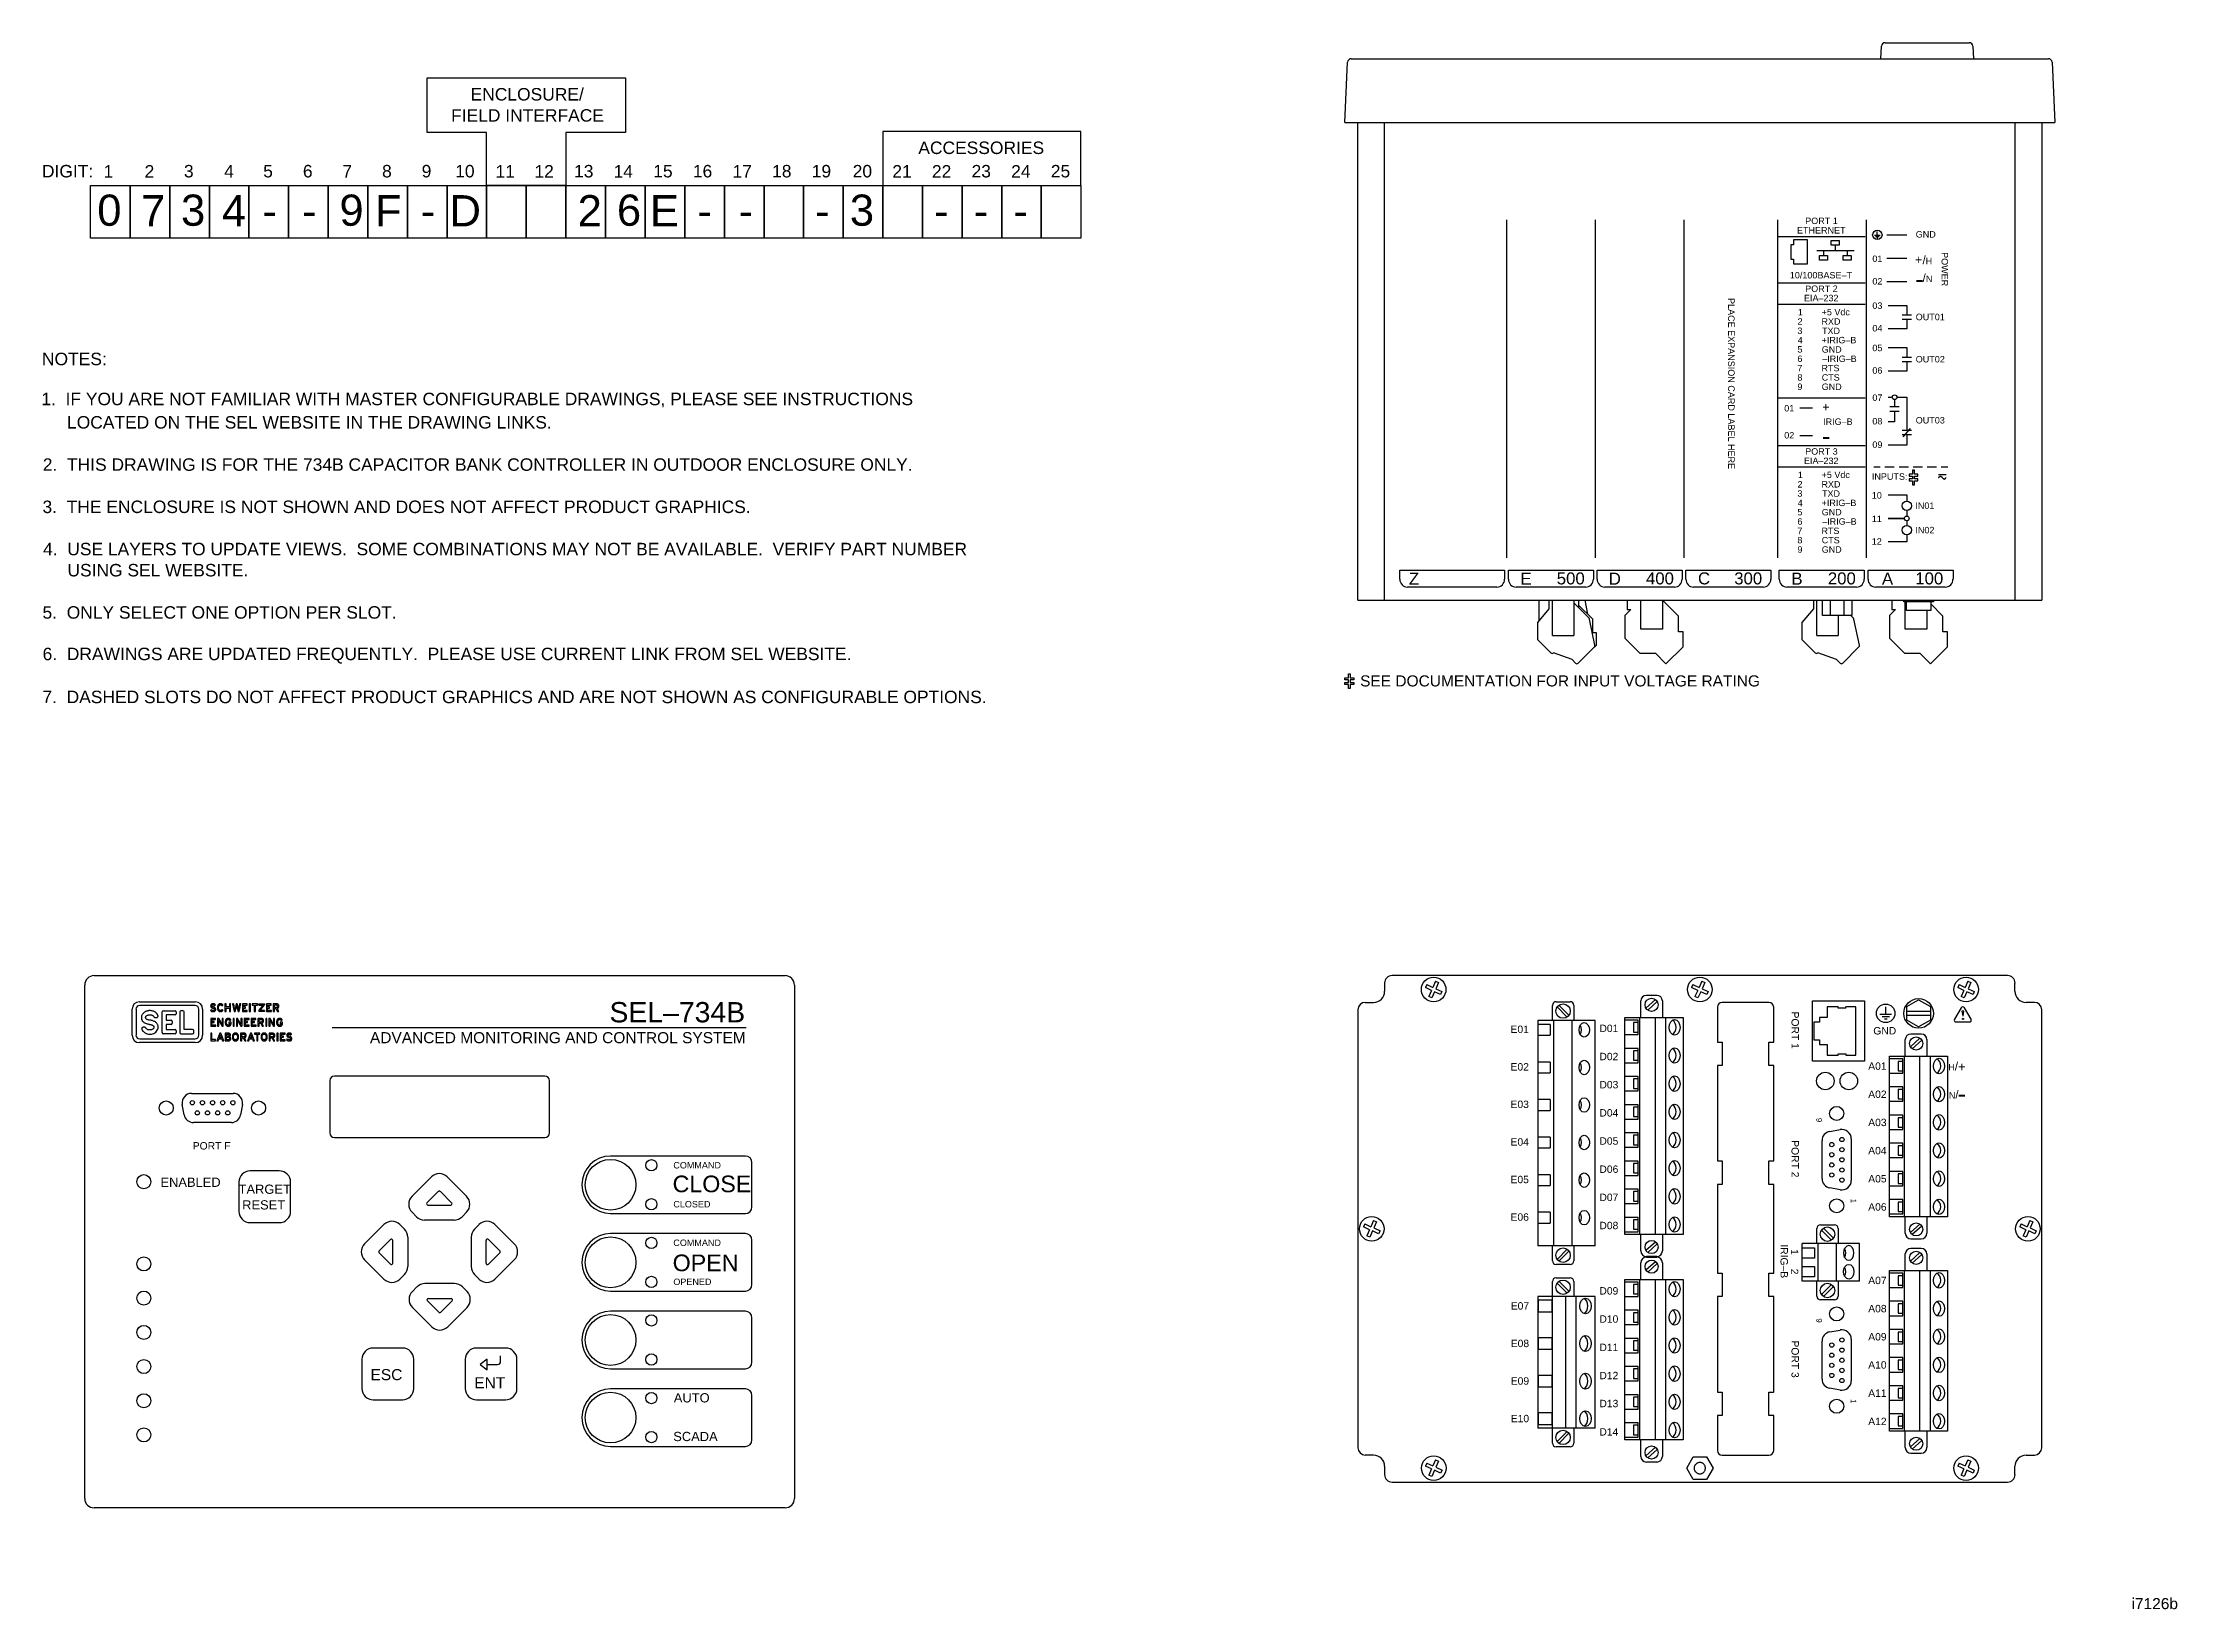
# Model space of a CAD drawing. Header units: inches. Extents: x 1 to 23.7, y 0.3 to 16.9.
import ezdxf
from ezdxf.enums import TextEntityAlignment as Align

# ---------------------------------------------------------------- set-up
doc = ezdxf.new("R2010")
doc.units = ezdxf.units.IN
doc.header["$MEASUREMENT"] = 0
doc.layers.add('3.0_____DWG', color=7, linetype='Continuous')
doc.styles.get("Standard").update_dxf_attribs({"font": 'arial.ttf'})

msp = doc.modelspace()

# ---------------------------------------------------------------- texts
at = {"layer": '3.0_____DWG'}
for s, height, p in [('ENCLOSURE/', 0.1328, (5.551, 16.321)), ('FIELD INTERFACE', 0.13275, (5.343, 16.096)), ('ACCESSORIES', 0.13275, (10.319, 15.751)), ('DIGIT:', 0.1328, (0.986, 15.502)), ('1', 0.133, (1.642, 15.5)), ('2', 0.133, (2.079, 15.5)), ('3', 0.133, (2.498, 15.502)), ('4', 0.133, (2.926, 15.5)), ('5', 0.133, (3.342, 15.502)), ('6', 0.133, (3.765, 15.502)), ('7', 0.133, (4.185, 15.5)), ('8', 0.133, (4.608, 15.502)), ('9', 0.133, (5.03, 15.502)), ('10', 0.1328, (5.387, 15.502)), ('11', 0.1328, (5.816, 15.5)), ('12', 0.1328, (6.231, 15.5)), ('13', 0.1328, (6.653, 15.502)), ('14', 0.1328, (7.074, 15.5)), ('15', 0.1328, (7.496, 15.502)), ('16', 0.1328, (7.918, 15.502)), ('17', 0.1328, (8.34, 15.5)), ('18', 0.1328, (8.762, 15.502)), ('19', 0.1328, (9.184, 15.502)), ('20', 0.1328, (9.62, 15.502)), ('21', 0.1328, (10.042, 15.5)), ('22', 0.1328, (10.464, 15.5)), ('23', 0.1328, (10.886, 15.502)), ('24', 0.1328, (11.308, 15.5)), ('25', 0.1328, (11.73, 15.502)), ('PORT 1', 0.0688, (19.764, 15.005)), ('ETHERNET', 0.0688, (19.676, 14.904)), ('GND', 0.0688, (20.941, 14.861)), ('01', 0.0688, (20.479, 14.601)), ('+', 0.0983, (20.932, 14.577)), ('/', 0.0885, (21.013, 14.577)), ('H', 0.0688, (21.047, 14.577)), ('10/100BASE–T', 0.06883, (19.6, 14.426)), ('PORT 2', 0.0685, (19.764, 14.282)), ('02', 0.0688, (20.479, 14.361)), ('▬', 0.0492, (20.946, 14.388)), ('/', 0.0885, (21.014, 14.388)), ('N', 0.0688, (21.049, 14.388)), ('1', 0.0685, (19.686, 14.032)), ('EIA–232', 0.0685, (19.751, 14.183)), ('+5 Vdc', 0.0685, (19.939, 14.033)), ('03', 0.0688, (20.479, 14.101)), ('3', 0.0685, (19.681, 13.834)), ('2', 0.0685, (19.682, 13.933)), ('RXD', 0.0685, (19.937, 13.933)), ('TXD', 0.0685, (19.943, 13.833)), ('04', 0.0688, (20.479, 13.861)), ('OUT01', 0.0688, (20.941, 13.981)), ('5', 0.0685, (19.681, 13.636)), ('4', 0.0685, (19.684, 13.734)), ('+IRIG–B', 0.0685, (19.939, 13.735)), ('GND', 0.0685, (19.94, 13.635)), ('05', 0.0688, (20.479, 13.651)), ('NOTES:', 0.1328, (0.986, 13.502)), ('7', 0.0685, (19.68, 13.435)), ('6', 0.0685, (19.681, 13.536)), ('–IRIG–B', 0.0685, (19.945, 13.536)), ('RTS', 0.0685, (19.937, 13.437)), ('06', 0.0688, (20.479, 13.411)), ('OUT02', 0.0688, (20.941, 13.531)), ('1.  IF YOU ARE NOT FAMILIAR WITH MASTER CONFIGURABLE DRAWINGS, PLEASE SEE INSTRUCTIONS', 0.13275, (0.98, 13.076)), ('8', 0.0685, (19.681, 13.337)), ('9', 0.0685, (19.681, 13.238)), ('GND', 0.0685, (19.94, 13.238)), ('CTS', 0.0685, (19.94, 13.337)), ('07', 0.0688, (20.479, 13.121)), ('  LOCATED ON THE SEL WEBSITE IN THE DRAWING LINKS.', 0.13275, (1.15, 12.827)), ('01', 0.0685, (19.541, 13.009)), ('+', 0.0978, (19.945, 13.008)), ('02', 0.0685, (19.541, 12.721)), ('▬', 0.0492, (19.953, 12.714)), ('IRIG–B', 0.0685, (19.955, 12.866)), ('08', 0.0688, (20.479, 12.871)), ('OUT03', 0.0688, (20.941, 12.881)), ('2.  THIS DRAWING IS FOR THE 734B CAPACITOR BANK CONTROLLER IN OUTDOOR ENCLOSURE ONLY.', 0.13275, (0.995, 12.377)), ('EIA–232', 0.0685, (19.751, 12.449)), ('PORT 3', 0.0685, (19.764, 12.549)), ('09', 0.0688, (20.479, 12.621)), ('1', 0.0685, (19.686, 12.299)), ('+5 Vdc', 0.0685, (19.939, 12.3)), ('INPUTS:', 0.0688, (20.474, 12.281)), ('3.  THE ENCLOSURE IS NOT SHOWN AND DOES NOT AFFECT PRODUCT GRAPHICS.', 0.13275, (0.992, 11.927)), ('3', 0.0685, (19.681, 12.101)), ('4', 0.0685, (19.684, 12)), ('2', 0.0685, (19.682, 12.199)), ('+IRIG–B', 0.0685, (19.939, 12.001)), ('RXD', 0.0685, (19.937, 12.199)), ('TXD', 0.0685, (19.943, 12.1)), ('10', 0.0688, (20.473, 12.081)), ('5', 0.0685, (19.681, 11.902)), ('6', 0.0685, (19.681, 11.803)), ('GND', 0.0685, (19.94, 11.902)), ('–IRIG–B', 0.0685, (19.945, 11.803)), ('11', 0.0688, (20.473, 11.83)), ('IN01', 0.0688, (20.937, 11.971)), ('4.  USE LAYERS TO UPDATE VIEWS.  SOME COMBINATIONS MAY NOT BE AVAILABLE.  VERIFY PART NUMBER', 0.13275, (0.998, 11.477)), ('7', 0.0685, (19.68, 11.702)), ('8', 0.0685, (19.681, 11.604)), ('RTS', 0.0685, (19.937, 11.703)), ('CTS', 0.0685, (19.94, 11.604)), ('12', 0.0688, (20.473, 11.59)), ('IN02', 0.0688, (20.937, 11.711)), ('     USING SEL WEBSITE.', 0.13275, (1, 11.252)), ('9', 0.0685, (19.681, 11.504)), ('GND', 0.0685, (19.94, 11.504)), ('Z', 0.128, (15.543, 11.164)), ('E', 0.128, (16.731, 11.164)), ('500', 0.1278, (17.118, 11.167)), ('D', 0.128, (17.672, 11.164)), ('400', 0.1278, (18.068, 11.167)), ('C', 0.128, (18.622, 11.167)), ('300', 0.1278, (19.008, 11.167)), ('B', 0.128, (19.617, 11.164)), ('200', 0.1278, (20.005, 11.167)), ('A', 0.128, (20.581, 11.164)), ('100', 0.1278, (20.936, 11.167)), ('5.  ONLY SELECT ONE OPTION PER SLOT.', 0.13275, (0.992, 10.802)), ('6.  DRAWINGS ARE UPDATED FREQUENTLY.  PLEASE USE CURRENT LINK FROM SEL WEBSITE.', 0.13275, (0.993, 10.36)), ('7.  DASHED SLOTS DO NOT AFFECT PRODUCT GRAPHICS AND ARE NOT SHOWN AS CONFIGURABLE OPTIONS.', 0.13275, (0.991, 9.902)), ('SEE DOCUMENTATION FOR INPUT VOLTAGE RATING', 0.118, (15.024, 10.08)), ('SEL–734B', 0.2163, (7.03, 6.502)), ('ADVANCED MONITORING AND CONTROL SYSTEM', 0.118, (4.479, 6.28)), ('E01', 0.0787, (16.626, 6.389)), ('D01', 0.0787, (17.572, 6.399)), ('GND', 0.0787, (20.489, 6.373)), ('D02', 0.0787, (17.572, 6.099)), ('E02', 0.0787, (16.626, 5.989)), ('A01', 0.0787, (20.435, 5.997)), ('H', 0.0688, (21.288, 5.99)), ('/', 0.0885, (21.357, 5.99)), ('+', 0.0983, (21.391, 5.98)), ('D03', 0.0787, (17.572, 5.799)), ('A02', 0.0787, (20.435, 5.697)), ('N', 0.0688, (21.294, 5.69)), ('/', 0.0885, (21.363, 5.69)), ('▬', 0.0492, (21.398, 5.71)), ('E03', 0.0787, (16.626, 5.59)), ('D04', 0.0787, (17.572, 5.499)), ('A03', 0.0787, (20.435, 5.397)), ('E04', 0.0787, (16.626, 5.189)), ('D05', 0.0787, (17.572, 5.199)), ('PORT F', 0.0787, (2.592, 5.148)), ('COMMAND', 0.0688, (7.71, 4.946)), ('A04', 0.0787, (20.435, 5.097)), ('ENABLED', 0.0983, (2.248, 4.75)), ('TARGET', 0.0983, (3.08, 4.676)), ('CLOSE', 0.177, (7.702, 4.693)), ('E05', 0.0787, (16.626, 4.789)), ('D06', 0.0787, (17.572, 4.899)), ('A05', 0.0787, (20.435, 4.797)), ('RESET', 0.0983, (3.118, 4.509)), ('CLOSED', 0.0688, (7.71, 4.531)), ('D07', 0.0787, (17.572, 4.599)), ('A06', 0.0787, (20.435, 4.497)), ('E06', 0.0787, (16.626, 4.389)), ('D08', 0.0787, (17.572, 4.299)), ('COMMAND', 0.0688, (7.71, 4.12)), ('OPEN', 0.177, (7.703, 3.852)), ('OPENED', 0.0688, (7.71, 3.704)), ('D09', 0.0787, (17.572, 3.603)), ('A07', 0.0787, (20.435, 3.714)), ('E07', 0.0787, (16.628, 3.443)), ('A08', 0.0787, (20.435, 3.414)), ('D10', 0.0787, (17.572, 3.303)), ('A09', 0.0787, (20.435, 3.114)), ('E08', 0.0787, (16.628, 3.043)), ('D11', 0.0787, (17.572, 3.001)), ('ESC', 0.118, (4.485, 2.691)), ('D12', 0.0787, (17.572, 2.701)), ('A10', 0.0787, (20.435, 2.814)), ('ENT', 0.118, (5.59, 2.604)), ('AUTO', 0.0983, (7.715, 2.454)), ('E09', 0.0787, (16.628, 2.643)), ('A11', 0.0787, (20.435, 2.513)), ('E10', 0.0787, (16.628, 2.243)), ('D13', 0.0787, (17.572, 2.403)), ('A12', 0.0787, (20.435, 2.212)), ('SCADA', 0.0983, (7.709, 2.042)), ('D14', 0.0787, (17.572, 2.101)), ('i7126b', 0.118, (23.239, 0.252))]:
    msp.add_text(s, height=height, dxfattribs=at).set_placement(p)
for s, p in [('0', (1.704, 14.987)), ('7', (2.171, 14.981)), ('3', (2.596, 14.987)), ('4', (3.031, 14.981)), ('9', (4.283, 14.987)), ('F', (4.674, 14.981)), ('D', (5.494, 14.981)), ('2', (6.82, 14.981)), ('6', (7.238, 14.987)), ('E', (7.615, 14.981)), ('3', (9.719, 14.987)), ('-', (3.41, 14.981)), ('-', (3.832, 14.981)), ('-', (5.097, 14.981)), ('-', (8.044, 14.981)), ('-', (8.482, 14.981)), ('-', (9.298, 14.981)), ('-', (10.565, 14.981)), ('-', (10.987, 14.981)), ('-', (11.409, 14.981))]:
    msp.add_text(s, height=0.332, dxfattribs=at).set_placement(p, align=Align.CENTER)
for s, height, p in [('POWER', 0.0688, (21.216, 14.706)), ('PLACE EXPANSION CARD LABEL HERE', 0.06883, (18.943, 14.217)), ('PORT 1', 0.0787, (19.618, 6.617)), ('9', 0.059, (19.883, 5.484)), ('PORT 2', 0.0787, (19.618, 5.247)), ('1', 0.059, (20.248, 4.623)), ('IRIG–B', 0.0787, (19.501, 4.138)), ('1', 0.0787, (19.612, 4.087)), ('2', 0.0787, (19.612, 3.878)), ('9', 0.059, (19.883, 3.349)), ('PORT 3', 0.0787, (19.618, 3.114)), ('1', 0.059, (20.248, 2.488))]:
    msp.add_text(s, height=height, rotation=270, dxfattribs=at).set_placement(p)

# ---------------------------------------------------------------- linework, layer by layer
at = {"layer": '3.0_____DWG'}
for p, q in [((20.57, 16.766), (20.576, 16.899)), ((20.616, 16.937), (21.509, 16.937)), ((21.549, 16.899), (21.555, 16.766)), ((14.862, 16.087), (14.89, 16.728)), ((14.93, 16.766), (22.354, 16.766)), ((22.393, 16.728), (22.421, 16.087)), ((5.089, 15.979), (5.089, 16.563)), ((5.089, 16.563), (7.199, 16.563)), ((7.199, 16.563), (7.199, 15.979)), ((5.722, 15.979), (5.089, 15.979)), ((5.722, 15.417), (5.722, 15.979)), ((7.199, 15.979), (6.566, 15.979)), ((6.566, 15.979), (6.566, 15.417)), ((12.05, 15.99), (9.941, 15.99)), ((9.941, 15.99), (9.941, 15.417)), ((12.05, 15.417), (12.05, 15.99)), ((14.862, 16.087), (22.421, 16.087)), ((15, 11), (15, 16.087)), ((15.285, 11), (15.285, 16.087)), ((21.998, 16.087), (21.998, 11)), ((22.283, 16.087), (22.283, 11)), ((1.504, 14.854), (1.504, 15.417)), ((1.504, 15.417), (1.925, 15.417)), ((1.925, 14.854), (1.925, 15.417)), ((1.925, 15.417), (2.347, 15.417)), ((1.925, 15.417), (1.925, 14.854)), ((2.347, 14.854), (2.347, 15.417)), ((2.347, 15.417), (2.769, 15.417)), ((2.347, 15.417), (2.347, 14.854)), ((2.769, 14.854), (2.769, 15.417)), ((2.769, 15.417), (3.191, 15.417)), ((2.769, 15.417), (2.769, 14.854)), ((3.191, 14.854), (3.191, 15.417)), ((3.191, 15.417), (3.613, 15.417)), ((3.191, 15.417), (3.191, 14.854)), ((3.613, 14.854), (3.613, 15.417)), ((3.613, 15.417), (4.035, 15.417)), ((3.613, 15.417), (3.613, 14.854)), ((4.035, 14.854), (4.035, 15.417)), ((4.035, 15.417), (4.457, 15.417)), ((4.035, 15.417), (4.035, 14.854)), ((4.457, 14.854), (4.457, 15.417)), ((4.457, 15.417), (4.879, 15.417)), ((4.457, 15.417), (4.457, 14.854)), ((4.879, 14.854), (4.879, 15.417)), ((4.879, 15.417), (5.3, 15.417)), ((4.879, 15.417), (4.879, 14.854)), ((5.3, 14.854), (5.3, 15.417)), ((5.3, 15.417), (5.722, 15.417)), ((5.3, 15.417), (5.3, 14.854)), ((6.566, 15.417), (5.722, 15.417)), ((5.722, 14.854), (5.722, 15.417)), ((5.722, 15.417), (6.144, 15.417)), ((5.722, 15.417), (5.722, 14.854)), ((6.144, 14.854), (6.144, 15.417)), ((6.144, 15.417), (6.566, 15.417)), ((6.144, 15.417), (6.144, 14.854)), ((6.566, 14.854), (6.566, 15.417)), ((6.566, 15.417), (6.988, 15.417)), ((6.566, 15.417), (6.566, 14.854)), ((6.988, 14.854), (6.988, 15.417)), ((6.988, 15.417), (7.41, 15.417)), ((6.988, 15.417), (6.988, 14.854)), ((7.41, 14.854), (7.41, 15.417)), ((7.41, 15.417), (7.832, 15.417)), ((7.41, 15.417), (7.41, 14.854)), ((7.832, 14.854), (7.832, 15.417)), ((7.832, 15.417), (8.254, 15.417)), ((7.832, 15.417), (7.832, 14.854)), ((8.254, 14.854), (8.254, 15.417)), ((8.254, 15.417), (8.676, 15.417)), ((8.254, 15.417), (8.254, 14.854)), ((8.676, 14.854), (8.676, 15.417)), ((8.676, 15.417), (9.097, 15.417)), ((8.676, 15.417), (8.676, 14.854)), ((9.097, 14.854), (9.097, 15.417)), ((9.097, 15.417), (9.519, 15.417)), ((9.097, 15.417), (9.097, 14.854)), ((9.519, 14.854), (9.519, 15.417)), ((9.519, 15.417), (9.941, 15.417)), ((9.519, 15.417), (9.519, 14.854)), ((9.941, 14.854), (9.941, 15.417)), ((9.941, 15.417), (10.363, 15.417)), ((9.941, 15.417), (12.05, 15.417)), ((9.941, 15.417), (9.941, 14.854)), ((10.363, 15.417), (10.363, 14.854)), ((10.363, 14.854), (10.363, 15.417)), ((10.363, 15.417), (10.785, 15.417)), ((10.785, 14.854), (10.785, 15.417)), ((10.785, 15.417), (11.207, 15.417)), ((10.785, 15.417), (10.785, 14.854)), ((11.207, 14.854), (11.207, 15.417)), ((11.207, 15.417), (11.629, 15.417)), ((11.207, 15.417), (11.207, 14.854)), ((11.629, 14.854), (11.629, 15.417)), ((11.629, 15.417), (12.05, 15.417)), ((11.629, 15.417), (11.629, 14.854)), ((12.05, 15.417), (12.05, 14.854)), ((16.583, 15.049), (16.583, 11.45)), ((17.528, 15.049), (17.528, 11.45)), ((18.473, 15.049), (18.473, 11.45)), ((19.468, 15.049), (19.468, 11.45)), ((20.413, 15.049), (20.413, 11.45)), ((1.925, 14.854), (1.504, 14.854)), ((2.347, 14.854), (1.925, 14.854)), ((2.769, 14.854), (2.347, 14.854)), ((3.191, 14.854), (2.769, 14.854)), ((3.613, 14.854), (3.191, 14.854)), ((4.035, 14.854), (3.613, 14.854)), ((4.457, 14.854), (4.035, 14.854)), ((4.879, 14.854), (4.457, 14.854)), ((5.3, 14.854), (4.879, 14.854)), ((5.722, 14.854), (5.3, 14.854)), ((6.144, 14.854), (5.722, 14.854)), ((6.566, 14.854), (6.144, 14.854)), ((6.988, 14.854), (6.566, 14.854)), ((7.41, 14.854), (6.988, 14.854)), ((7.832, 14.854), (7.41, 14.854)), ((8.254, 14.854), (7.832, 14.854)), ((8.676, 14.854), (8.254, 14.854)), ((9.097, 14.854), (8.676, 14.854)), ((9.519, 14.854), (9.097, 14.854)), ((9.941, 14.854), (9.519, 14.854)), ((10.363, 14.854), (9.941, 14.854)), ((10.785, 14.854), (10.363, 14.854)), ((11.207, 14.854), (10.785, 14.854)), ((11.629, 14.854), (11.207, 14.854)), ((12.05, 14.854), (11.629, 14.854)), ((19.478, 14.874), (20.403, 14.874)), ((19.638, 14.785), (19.611, 14.785)), ((19.611, 14.785), (19.611, 14.631)), ((19.638, 14.836), (19.638, 14.785)), ((19.79, 14.836), (19.638, 14.836)), ((19.79, 14.58), (19.79, 14.836)), ((20.042, 14.779), (20.042, 14.829)), ((20.042, 14.829), (20.126, 14.829)), ((20.126, 14.779), (20.042, 14.779)), ((20.084, 14.777), (20.084, 14.725)), ((20.126, 14.829), (20.126, 14.779)), ((20.501, 14.885), (20.563, 14.885)), ((20.512, 14.872), (20.552, 14.872)), ((20.525, 14.86), (20.539, 14.86)), ((20.532, 14.885), (20.532, 14.925)), ((20.633, 14.89), (20.846, 14.89)), ((19.611, 14.631), (19.638, 14.631)), ((19.638, 14.631), (19.638, 14.58)), ((19.638, 14.58), (19.79, 14.58)), ((19.888, 14.725), (20.085, 14.725)), ((19.916, 14.621), (19.916, 14.671)), ((19.916, 14.671), (20, 14.671)), ((20, 14.621), (19.916, 14.621)), ((19.958, 14.725), (19.958, 14.673)), ((20, 14.671), (20, 14.621)), ((20.085, 14.725), (20.284, 14.725)), ((20.168, 14.621), (20.168, 14.671)), ((20.168, 14.671), (20.252, 14.671)), ((20.252, 14.621), (20.168, 14.621)), ((20.21, 14.725), (20.21, 14.673)), ((20.252, 14.671), (20.252, 14.621)), ((20.633, 14.64), (20.846, 14.64)), ((19.478, 14.38), (20.403, 14.38)), ((20.846, 14.389), (20.633, 14.389)), ((19.478, 14.151), (20.403, 14.151)), ((20.646, 14.139), (20.846, 14.139)), ((20.846, 14.139), (20.846, 14.039)), ((20.846, 13.889), (20.646, 13.889)), ((20.796, 14.039), (20.896, 14.039)), ((20.896, 13.989), (20.796, 13.989)), ((20.846, 13.989), (20.846, 13.889)), ((20.646, 13.689), (20.846, 13.689)), ((20.846, 13.689), (20.846, 13.589)), ((20.846, 13.439), (20.646, 13.439)), ((20.796, 13.589), (20.896, 13.589)), ((20.896, 13.539), (20.796, 13.539)), ((20.846, 13.539), (20.846, 13.439)), ((19.478, 13.153), (20.403, 13.153)), ((19.707, 13.048), (19.842, 13.048)), ((20.646, 13.16), (20.691, 13.16)), ((20.766, 13.059), (20.666, 13.059)), ((20.766, 13.009), (20.666, 13.009)), ((20.716, 13.135), (20.716, 13.059)), ((20.716, 13.009), (20.716, 12.9)), ((20.741, 13.16), (20.846, 13.16)), ((20.846, 13.16), (20.846, 12.809)), ((19.842, 12.75), (19.707, 12.75)), ((20.716, 12.9), (20.646, 12.9)), ((20.796, 12.809), (20.896, 12.809)), ((20.896, 12.76), (20.796, 12.76)), ((20.806, 12.74), (20.886, 12.829)), ((20.846, 12.76), (20.846, 12.65)), ((19.478, 12.647), (20.403, 12.647)), ((20.846, 12.65), (20.646, 12.65)), ((19.478, 12.418), (20.403, 12.418)), ((20.493, 12.42), (20.563, 12.42)), ((20.613, 12.42), (20.713, 12.42)), ((20.763, 12.42), (20.863, 12.42)), ((20.908, 12.34), (20.871, 12.34)), ((20.871, 12.34), (20.871, 12.321)), ((20.871, 12.321), (20.908, 12.321)), ((20.908, 12.29), (20.871, 12.29)), ((20.871, 12.29), (20.871, 12.271)), ((20.928, 12.383), (20.908, 12.383)), ((20.908, 12.383), (20.908, 12.34)), ((20.908, 12.321), (20.908, 12.29)), ((20.913, 12.42), (21.013, 12.42)), ((20.928, 12.34), (20.928, 12.383)), ((20.965, 12.34), (20.928, 12.34)), ((20.928, 12.29), (20.928, 12.321)), ((20.928, 12.321), (20.965, 12.321)), ((20.965, 12.29), (20.928, 12.29)), ((20.965, 12.321), (20.965, 12.34)), ((20.965, 12.271), (20.965, 12.29)), ((21.063, 12.42), (21.163, 12.42)), ((21.183, 12.339), (21.266, 12.339)), ((21.183, 12.304), (21.183, 12.304)), ((21.183, 12.304), (21.184, 12.304)), ((21.184, 12.304), (21.184, 12.305)), ((21.184, 12.305), (21.185, 12.305)), ((21.185, 12.305), (21.185, 12.306)), ((21.185, 12.306), (21.186, 12.306)), ((21.186, 12.306), (21.187, 12.307)), ((21.187, 12.307), (21.188, 12.308)), ((21.188, 12.308), (21.189, 12.309)), ((21.189, 12.309), (21.19, 12.31)), ((21.19, 12.31), (21.191, 12.311)), ((21.191, 12.311), (21.192, 12.312)), ((21.192, 12.312), (21.193, 12.313)), ((21.193, 12.313), (21.194, 12.314)), ((21.194, 12.314), (21.195, 12.315)), ((21.195, 12.316), (21.196, 12.317)), ((21.195, 12.315), (21.195, 12.316)), ((21.196, 12.317), (21.197, 12.317)), ((21.197, 12.317), (21.198, 12.318)), ((21.198, 12.318), (21.199, 12.318)), ((21.199, 12.318), (21.2, 12.319)), ((21.2, 12.319), (21.201, 12.319)), ((21.201, 12.319), (21.202, 12.319)), ((21.202, 12.319), (21.204, 12.319)), ((21.204, 12.319), (21.205, 12.319)), ((21.205, 12.319), (21.206, 12.319)), ((21.206, 12.319), (21.207, 12.319)), ((21.207, 12.319), (21.208, 12.318)), ((21.208, 12.318), (21.21, 12.318)), ((21.21, 12.318), (21.211, 12.317)), ((21.211, 12.317), (21.212, 12.317)), ((21.212, 12.317), (21.213, 12.316)), ((21.213, 12.42), (21.283, 12.42)), ((21.213, 12.316), (21.214, 12.315)), ((21.214, 12.315), (21.214, 12.315)), ((21.214, 12.315), (21.215, 12.314)), ((21.215, 12.314), (21.216, 12.313)), ((21.216, 12.313), (21.217, 12.312)), ((21.217, 12.312), (21.218, 12.311)), ((21.218, 12.311), (21.22, 12.309)), ((21.22, 12.309), (21.222, 12.307)), ((21.222, 12.307), (21.224, 12.305)), ((21.224, 12.305), (21.225, 12.303)), ((21.225, 12.303), (21.227, 12.302)), ((21.227, 12.302), (21.229, 12.3)), ((21.229, 12.3), (21.231, 12.298)), ((21.231, 12.298), (21.232, 12.297)), ((21.232, 12.297), (21.233, 12.296)), ((21.233, 12.296), (21.234, 12.295)), ((21.234, 12.295), (21.235, 12.294)), ((21.235, 12.294), (21.235, 12.294)), ((21.235, 12.294), (21.236, 12.293)), ((21.236, 12.293), (21.237, 12.292)), ((21.237, 12.292), (21.238, 12.291)), ((21.238, 12.291), (21.239, 12.291)), ((21.239, 12.291), (21.241, 12.29)), ((21.241, 12.29), (21.242, 12.29)), ((21.242, 12.29), (21.243, 12.29)), ((21.243, 12.29), (21.244, 12.289)), ((21.244, 12.289), (21.245, 12.289)), ((21.245, 12.289), (21.246, 12.289)), ((21.246, 12.289), (21.248, 12.29)), ((21.248, 12.29), (21.249, 12.29)), ((21.249, 12.29), (21.25, 12.29)), ((21.25, 12.29), (21.251, 12.291)), ((21.251, 12.291), (21.252, 12.291)), ((21.252, 12.291), (21.253, 12.292)), ((21.253, 12.293), (21.254, 12.294)), ((21.253, 12.292), (21.253, 12.293)), ((21.254, 12.294), (21.255, 12.295)), ((21.255, 12.295), (21.256, 12.296)), ((21.256, 12.296), (21.257, 12.297)), ((21.257, 12.297), (21.259, 12.298)), ((21.259, 12.298), (21.26, 12.299)), ((21.26, 12.299), (21.261, 12.3)), ((21.261, 12.3), (21.262, 12.301)), ((21.262, 12.301), (21.263, 12.302)), ((21.263, 12.303), (21.264, 12.304)), ((21.263, 12.302), (21.263, 12.303)), ((21.264, 12.304), (21.265, 12.304)), ((21.265, 12.304), (21.266, 12.305)), ((21.266, 12.305), (21.266, 12.306)), ((21.266, 12.306), (21.266, 12.306)), ((21.266, 12.305), (21.266, 12.305)), ((20.646, 12.12), (20.846, 12.12)), ((20.846, 12.12), (20.846, 12.055)), ((20.871, 12.271), (20.908, 12.271)), ((20.908, 12.271), (20.908, 12.228)), ((20.908, 12.228), (20.928, 12.228)), ((20.928, 12.228), (20.928, 12.271)), ((20.928, 12.271), (20.965, 12.271)), ((20.821, 11.87), (20.646, 11.87)), ((20.646, 11.87), (20.821, 11.87)), ((20.846, 11.954), (20.846, 11.895)), ((20.846, 11.845), (20.846, 11.795)), ((20.846, 11.62), (20.646, 11.62)), ((20.846, 11.694), (20.846, 11.62)), ((15.447, 11.221), (15.447, 11.319)), ((15.447, 11.319), (16.563, 11.319)), ((16.481, 11.139), (15.528, 11.139)), ((16.563, 11.319), (16.563, 11.221)), ((16.603, 11.221), (16.603, 11.319)), ((16.603, 11.319), (17.508, 11.319)), ((17.426, 11.139), (16.685, 11.139)), ((17.508, 11.319), (17.508, 11.221)), ((17.548, 11.221), (17.548, 11.319)), ((17.548, 11.319), (18.453, 11.319)), ((18.371, 11.139), (17.63, 11.139)), ((18.453, 11.319), (18.453, 11.221)), ((18.493, 11.221), (18.493, 11.319)), ((18.493, 11.319), (19.398, 11.319)), ((19.316, 11.139), (18.575, 11.139)), ((19.398, 11.319), (19.398, 11.221)), ((19.488, 11.221), (19.488, 11.319)), ((19.488, 11.319), (20.393, 11.319)), ((20.311, 11.139), (19.57, 11.139)), ((20.393, 11.319), (20.393, 11.221)), ((20.433, 11.221), (20.433, 11.319)), ((20.433, 11.319), (21.338, 11.319)), ((21.256, 11.139), (20.515, 11.139)), ((21.338, 11.319), (21.338, 11.221)), ((15, 11), (22.283, 11)), ((16.929, 10.777), (16.929, 11)), ((17.038, 10.907), (17.038, 11)), ((17.071, 10.623), (17.071, 11)), ((17.3, 11), (17.3, 10.623)), ((17.3, 10.97), (17.455, 10.815)), ((17.351, 11), (17.351, 10.919)), ((17.351, 10.947), (17.498, 10.799)), ((17.448, 10.849), (17.422, 11)), ((17.868, 11), (17.868, 10.9)), ((18.013, 10.69), (18.013, 11)), ((18.243, 11), (18.243, 10.69)), ((18.414, 10.829), (18.243, 11)), ((19.854, 10.907), (19.854, 11)), ((19.887, 10.623), (19.887, 11)), ((19.948, 10.836), (19.948, 11)), ((20.029, 11), (20.029, 10.836)), ((20.179, 10.836), (20.179, 11)), ((20.259, 11), (20.259, 10.836)), ((20.685, 11), (20.685, 10.9)), ((20.815, 10.98), (20.815, 11)), ((21.13, 10.98), (20.815, 10.98)), ((20.83, 10.69), (20.83, 10.98)), ((20.843, 10.89), (20.843, 10.98)), ((21.101, 10.98), (21.101, 10.89)), ((21.231, 10.829), (21.101, 10.959)), ((21.13, 11), (21.13, 10.98)), ((16.916, 10.761), (17.038, 10.907)), ((16.916, 10.576), (16.916, 10.761)), ((17.525, 10.519), (17.466, 10.795)), ((17.498, 10.799), (17.498, 10.655)), ((17.908, 10.9), (17.844, 10.836)), ((17.844, 10.836), (17.844, 10.593)), ((17.868, 10.9), (17.908, 10.9)), ((18.243, 10.69), (18.013, 10.69)), ((18.414, 10.663), (18.414, 10.829)), ((19.732, 10.761), (19.854, 10.907)), ((19.732, 10.576), (19.732, 10.761)), ((20.259, 10.836), (19.948, 10.836)), ((20.116, 10.836), (20.116, 10.623)), ((20.25, 10.836), (20.271, 10.815)), ((20.341, 10.519), (20.282, 10.795)), ((20.725, 10.9), (20.661, 10.836)), ((20.661, 10.836), (20.661, 10.593)), ((20.685, 10.9), (20.725, 10.9)), ((21.06, 10.69), (20.83, 10.69)), ((21.101, 10.89), (20.843, 10.89)), ((21.06, 10.89), (21.06, 10.69)), ((21.231, 10.663), (21.231, 10.829)), ((17.055, 10.437), (16.916, 10.576)), ((17.071, 10.623), (17.3, 10.623)), ((17.52, 10.501), (17.347, 10.328)), ((17.498, 10.655), (17.538, 10.655)), ((17.538, 10.515), (17.519, 10.5)), ((17.538, 10.655), (17.538, 10.515)), ((17.844, 10.593), (18.004, 10.433)), ((18.281, 10.32), (18.464, 10.503)), ((18.464, 10.663), (18.414, 10.663)), ((18.464, 10.503), (18.464, 10.663)), ((19.871, 10.437), (19.732, 10.576)), ((19.887, 10.623), (20.116, 10.623)), ((20.336, 10.501), (20.163, 10.328)), ((20.661, 10.593), (20.821, 10.433)), ((21.098, 10.32), (21.281, 10.503)), ((21.281, 10.663), (21.231, 10.663)), ((21.281, 10.503), (21.281, 10.663)), ((17.084, 10.438), (17.083, 10.437)), ((17.281, 10.367), (17.084, 10.438)), ((17.319, 10.328), (17.281, 10.367)), ((18.004, 10.433), (18.168, 10.433)), ((18.168, 10.433), (18.281, 10.32)), ((19.9, 10.438), (19.899, 10.437)), ((20.097, 10.367), (19.9, 10.438)), ((20.135, 10.328), (20.097, 10.367)), ((20.821, 10.433), (20.985, 10.433)), ((20.985, 10.433), (21.098, 10.32)), ((14.862, 10.152), (14.862, 10.171)), ((14.862, 10.171), (14.899, 10.171)), ((14.899, 10.152), (14.862, 10.152)), ((14.862, 10.102), (14.862, 10.121)), ((14.862, 10.121), (14.899, 10.121)), ((14.899, 10.102), (14.862, 10.102)), ((14.899, 10.171), (14.899, 10.214)), ((14.899, 10.214), (14.919, 10.214)), ((14.899, 10.121), (14.899, 10.152)), ((14.899, 10.059), (14.899, 10.102)), ((14.919, 10.059), (14.899, 10.059)), ((14.919, 10.214), (14.919, 10.171)), ((14.919, 10.171), (14.956, 10.171)), ((14.956, 10.152), (14.919, 10.152)), ((14.919, 10.152), (14.919, 10.121)), ((14.919, 10.121), (14.956, 10.121)), ((14.919, 10.102), (14.919, 10.059)), ((14.956, 10.102), (14.919, 10.102)), ((14.956, 10.171), (14.956, 10.152)), ((14.956, 10.121), (14.956, 10.102)), ((1.441, 1.431), (1.441, 6.9)), ((1.541, 7), (8.9, 7)), ((9, 6.9), (9, 1.431)), ((15.285, 6.921), (15.285, 6.833)), ((21.92, 7), (15.364, 7)), ((15.733, 6.904), (15.719, 6.872)), ((15.784, 6.843), (15.719, 6.872)), ((15.733, 6.904), (15.798, 6.875)), ((15.784, 6.843), (15.755, 6.779)), ((15.816, 6.829), (15.787, 6.764)), ((15.827, 6.94), (15.798, 6.875)), ((15.881, 6.8), (15.816, 6.829)), ((15.827, 6.94), (15.859, 6.926)), ((15.859, 6.926), (15.83, 6.861)), ((15.83, 6.861), (15.895, 6.832)), ((15.895, 6.832), (15.881, 6.8)), ((18.568, 6.904), (18.554, 6.872)), ((18.619, 6.843), (18.554, 6.872)), ((18.568, 6.904), (18.633, 6.875)), ((18.619, 6.843), (18.59, 6.779)), ((18.651, 6.829), (18.622, 6.764)), ((18.662, 6.94), (18.633, 6.875)), ((18.716, 6.8), (18.651, 6.829)), ((18.662, 6.94), (18.694, 6.926)), ((18.694, 6.926), (18.665, 6.861)), ((18.665, 6.861), (18.73, 6.832)), ((18.73, 6.832), (18.716, 6.8)), ((21.403, 6.904), (21.389, 6.872)), ((21.454, 6.843), (21.389, 6.872)), ((21.403, 6.904), (21.468, 6.875)), ((21.454, 6.843), (21.425, 6.779)), ((21.486, 6.829), (21.457, 6.764)), ((21.497, 6.94), (21.468, 6.875)), ((21.551, 6.8), (21.486, 6.829)), ((21.497, 6.94), (21.529, 6.926)), ((21.529, 6.926), (21.5, 6.861)), ((21.5, 6.861), (21.565, 6.832)), ((21.565, 6.832), (21.551, 6.8)), ((21.998, 6.833), (21.998, 6.921)), ((1.946, 6.364), (1.946, 6.643)), ((1.988, 6.642), (1.988, 6.366)), ((2.024, 6.721), (2.619, 6.721)), ((2.618, 6.681), (2.027, 6.681)), ((2.06, 6.594), (2.056, 6.589)), ((2.063, 6.598), (2.06, 6.594)), ((2.066, 6.601), (2.063, 6.598)), ((2.069, 6.604), (2.066, 6.601)), ((2.074, 6.608), (2.069, 6.604)), ((2.079, 6.611), (2.074, 6.608)), ((2.084, 6.614), (2.079, 6.611)), ((2.089, 6.617), (2.084, 6.614)), ((2.094, 6.619), (2.089, 6.617)), ((2.1, 6.621), (2.094, 6.619)), ((2.105, 6.623), (2.1, 6.621)), ((2.109, 6.624), (2.105, 6.623)), ((2.114, 6.625), (2.109, 6.624)), ((2.118, 6.626), (2.114, 6.625)), ((2.121, 6.626), (2.118, 6.626)), ((2.125, 6.627), (2.121, 6.626)), ((2.13, 6.627), (2.125, 6.627)), ((2.136, 6.627), (2.13, 6.627)), ((2.142, 6.627), (2.136, 6.627)), ((2.148, 6.626), (2.142, 6.627)), ((2.155, 6.625), (2.148, 6.626)), ((2.161, 6.624), (2.155, 6.625)), ((2.168, 6.623), (2.161, 6.624)), ((2.175, 6.621), (2.168, 6.623)), ((2.181, 6.618), (2.175, 6.621)), ((2.187, 6.615), (2.181, 6.618)), ((2.189, 6.613), (2.187, 6.615)), ((2.191, 6.612), (2.189, 6.613)), ((2.193, 6.611), (2.191, 6.612)), ((2.195, 6.61), (2.193, 6.611)), ((2.196, 6.609), (2.195, 6.61)), ((2.198, 6.607), (2.196, 6.609)), ((2.199, 6.606), (2.198, 6.607)), ((2.201, 6.605), (2.199, 6.606)), ((2.202, 6.603), (2.201, 6.605)), ((2.204, 6.601), (2.202, 6.603)), ((2.206, 6.599), (2.204, 6.601)), ((2.208, 6.597), (2.206, 6.599)), ((2.21, 6.595), (2.208, 6.597)), ((2.212, 6.592), (2.21, 6.595)), ((2.267, 6.393), (2.267, 6.613)), ((2.279, 6.625), (2.404, 6.625)), ((2.416, 6.613), (2.416, 6.593)), ((2.455, 6.613), (2.455, 6.393)), ((2.488, 6.625), (2.466, 6.625)), ((2.5, 6.425), (2.5, 6.613)), ((2.657, 6.366), (2.657, 6.642)), ((2.696, 6.643), (2.696, 6.364)), ((2.787, 6.637), (2.78, 6.63)), ((2.78, 6.63), (2.782, 6.627)), ((2.783, 6.68), (2.782, 6.678)), ((2.782, 6.678), (2.783, 6.676)), ((2.782, 6.627), (2.784, 6.625)), ((2.784, 6.685), (2.783, 6.683)), ((2.783, 6.683), (2.783, 6.681)), ((2.783, 6.681), (2.783, 6.68)), ((2.783, 6.676), (2.783, 6.674)), ((2.783, 6.674), (2.783, 6.672)), ((2.783, 6.672), (2.783, 6.671)), ((2.783, 6.671), (2.784, 6.669)), ((2.785, 6.688), (2.784, 6.687)), ((2.784, 6.687), (2.784, 6.685)), ((2.784, 6.669), (2.784, 6.668)), ((2.784, 6.668), (2.785, 6.667)), ((2.784, 6.625), (2.786, 6.624)), ((2.786, 6.689), (2.785, 6.688)), ((2.785, 6.667), (2.786, 6.665)), ((2.787, 6.691), (2.786, 6.689)), ((2.786, 6.665), (2.787, 6.664)), ((2.786, 6.624), (2.788, 6.622)), ((2.788, 6.692), (2.787, 6.691)), ((2.787, 6.664), (2.788, 6.663)), ((2.788, 6.638), (2.787, 6.637)), ((2.789, 6.693), (2.788, 6.692)), ((2.788, 6.663), (2.789, 6.662)), ((2.79, 6.636), (2.788, 6.638)), ((2.788, 6.622), (2.791, 6.621)), ((2.79, 6.695), (2.789, 6.693)), ((2.789, 6.662), (2.79, 6.661)), ((2.791, 6.696), (2.79, 6.695)), ((2.79, 6.661), (2.791, 6.661)), ((2.791, 6.635), (2.79, 6.636)), ((2.793, 6.696), (2.791, 6.696)), ((2.791, 6.661), (2.792, 6.66)), ((2.793, 6.634), (2.791, 6.635)), ((2.791, 6.621), (2.793, 6.619)), ((2.792, 6.66), (2.794, 6.659)), ((2.794, 6.697), (2.793, 6.696)), ((2.795, 6.632), (2.793, 6.634)), ((2.793, 6.619), (2.796, 6.618)), ((2.796, 6.698), (2.794, 6.697)), ((2.794, 6.679), (2.795, 6.68)), ((2.794, 6.678), (2.794, 6.679)), ((2.794, 6.679), (2.794, 6.679)), ((2.794, 6.677), (2.794, 6.678)), ((2.794, 6.678), (2.794, 6.678)), ((2.794, 6.678), (2.794, 6.678)), ((2.795, 6.677), (2.794, 6.677)), ((2.794, 6.677), (2.794, 6.677)), ((2.794, 6.659), (2.796, 6.658)), ((2.795, 6.682), (2.795, 6.683)), ((2.795, 6.683), (2.796, 6.683)), ((2.795, 6.681), (2.795, 6.682)), ((2.795, 6.682), (2.795, 6.682)), ((2.795, 6.68), (2.795, 6.681)), ((2.795, 6.681), (2.795, 6.681)), ((2.795, 6.68), (2.795, 6.68)), ((2.795, 6.676), (2.795, 6.677)), ((2.795, 6.677), (2.795, 6.677)), ((2.795, 6.675), (2.795, 6.676)), ((2.795, 6.676), (2.795, 6.676)), ((2.795, 6.676), (2.795, 6.676)), ((2.795, 6.676), (2.795, 6.676)), ((2.795, 6.674), (2.795, 6.675)), ((2.795, 6.675), (2.795, 6.675)), ((2.795, 6.675), (2.795, 6.675)), ((2.795, 6.675), (2.795, 6.675)), ((2.796, 6.674), (2.795, 6.674)), ((2.797, 6.631), (2.795, 6.632)), ((2.798, 6.699), (2.796, 6.698)), ((2.796, 6.684), (2.797, 6.685)), ((2.796, 6.683), (2.796, 6.684)), ((2.796, 6.684), (2.796, 6.684)), ((2.796, 6.673), (2.796, 6.674)), ((2.796, 6.674), (2.796, 6.674)), ((2.796, 6.674), (2.796, 6.674)), ((2.797, 6.673), (2.796, 6.673)), ((2.796, 6.673), (2.796, 6.673)), ((2.796, 6.658), (2.797, 6.657)), ((2.796, 6.618), (2.799, 6.618)), ((2.797, 6.685), (2.798, 6.686)), ((2.797, 6.685), (2.797, 6.685)), ((2.797, 6.672), (2.797, 6.673)), ((2.798, 6.672), (2.797, 6.672)), ((2.797, 6.672), (2.797, 6.672)), ((2.797, 6.657), (2.799, 6.656)), ((2.799, 6.63), (2.797, 6.631)), ((2.799, 6.699), (2.798, 6.699)), ((2.798, 6.686), (2.799, 6.687)), ((2.798, 6.686), (2.798, 6.686)), ((2.798, 6.671), (2.798, 6.672)), ((2.799, 6.671), (2.798, 6.671)), ((2.801, 6.7), (2.799, 6.699)), ((2.799, 6.687), (2.8, 6.687)), ((2.8, 6.67), (2.799, 6.671)), ((2.799, 6.656), (2.801, 6.656)), ((2.8, 6.63), (2.799, 6.63)), ((2.799, 6.618), (2.802, 6.617)), ((2.8, 6.687), (2.801, 6.688)), ((2.8, 6.687), (2.8, 6.687)), ((2.802, 6.669), (2.8, 6.67)), ((2.8, 6.67), (2.8, 6.67)), ((2.802, 6.629), (2.8, 6.63)), ((2.803, 6.7), (2.801, 6.7)), ((2.801, 6.688), (2.802, 6.688)), ((2.801, 6.656), (2.803, 6.655)), ((2.802, 6.688), (2.803, 6.688)), ((2.803, 6.669), (2.802, 6.669)), ((2.804, 6.629), (2.802, 6.629)), ((2.802, 6.617), (2.805, 6.617)), ((2.805, 6.7), (2.803, 6.7)), ((2.803, 6.688), (2.804, 6.688)), ((2.804, 6.668), (2.803, 6.669)), ((2.803, 6.655), (2.805, 6.654)), ((2.804, 6.688), (2.805, 6.688)), ((2.805, 6.668), (2.804, 6.668)), ((2.807, 6.628), (2.804, 6.629)), ((2.807, 6.7), (2.805, 6.7)), ((2.805, 6.688), (2.806, 6.688)), ((2.807, 6.667), (2.805, 6.668)), ((2.805, 6.654), (2.807, 6.654)), ((2.805, 6.617), (2.808, 6.616)), ((2.806, 6.688), (2.808, 6.689)), ((2.809, 6.7), (2.807, 6.7)), ((2.808, 6.667), (2.807, 6.667)), ((2.807, 6.654), (2.809, 6.653)), ((2.809, 6.628), (2.807, 6.628)), ((2.808, 6.689), (2.81, 6.688)), ((2.81, 6.666), (2.808, 6.667)), ((2.808, 6.616), (2.813, 6.617)), ((2.811, 6.7), (2.809, 6.7)), ((2.809, 6.653), (2.811, 6.653)), ((2.811, 6.628), (2.809, 6.628)), ((2.81, 6.688), (2.812, 6.688)), ((2.812, 6.666), (2.81, 6.666)), ((2.814, 6.7), (2.811, 6.7)), ((2.811, 6.653), (2.812, 6.652)), ((2.813, 6.629), (2.811, 6.628)), ((2.812, 6.688), (2.813, 6.688)), ((2.814, 6.665), (2.812, 6.666)), ((2.812, 6.652), (2.814, 6.652)), ((2.813, 6.688), (2.815, 6.687)), ((2.815, 6.629), (2.813, 6.629)), ((2.813, 6.617), (2.817, 6.617)), ((2.817, 6.7), (2.814, 6.7)), ((2.816, 6.664), (2.814, 6.665)), ((2.814, 6.652), (2.815, 6.651)), ((2.815, 6.687), (2.817, 6.687)), ((2.815, 6.651), (2.816, 6.651)), ((2.816, 6.629), (2.815, 6.629)), ((2.818, 6.664), (2.816, 6.664)), ((2.816, 6.651), (2.817, 6.65)), ((2.818, 6.63), (2.816, 6.629)), ((2.819, 6.699), (2.817, 6.7)), ((2.817, 6.687), (2.819, 6.686)), ((2.817, 6.65), (2.818, 6.65)), ((2.817, 6.617), (2.822, 6.619)), ((2.82, 6.663), (2.818, 6.664)), ((2.818, 6.65), (2.819, 6.649)), ((2.819, 6.63), (2.818, 6.63)), ((2.822, 6.698), (2.819, 6.699)), ((2.819, 6.686), (2.82, 6.685)), ((2.819, 6.649), (2.82, 6.648)), ((2.821, 6.631), (2.819, 6.63)), ((2.82, 6.685), (2.822, 6.684)), ((2.821, 6.662), (2.82, 6.663)), ((2.82, 6.648), (2.821, 6.648)), ((2.823, 6.661), (2.821, 6.662)), ((2.821, 6.648), (2.822, 6.647)), ((2.822, 6.632), (2.821, 6.631)), ((2.824, 6.697), (2.822, 6.698)), ((2.822, 6.684), (2.823, 6.683)), ((2.822, 6.647), (2.822, 6.647)), ((2.822, 6.647), (2.823, 6.647)), ((2.823, 6.633), (2.822, 6.632)), ((2.822, 6.619), (2.825, 6.62)), ((2.823, 6.683), (2.825, 6.682)), ((2.825, 6.661), (2.823, 6.661)), ((2.823, 6.647), (2.823, 6.646)), ((2.823, 6.646), (2.823, 6.646)), ((2.823, 6.646), (2.824, 6.645)), ((2.824, 6.635), (2.823, 6.634)), ((2.823, 6.634), (2.823, 6.633)), ((2.826, 6.696), (2.824, 6.697)), ((2.824, 6.645), (2.824, 6.645)), ((2.824, 6.645), (2.824, 6.644)), ((2.824, 6.644), (2.824, 6.644)), ((2.824, 6.644), (2.825, 6.643)), ((2.825, 6.636), (2.824, 6.635)), ((2.825, 6.682), (2.826, 6.681)), ((2.826, 6.66), (2.825, 6.661)), ((2.825, 6.643), (2.825, 6.642)), ((2.825, 6.642), (2.825, 6.642)), ((2.825, 6.642), (2.825, 6.641)), ((2.825, 6.641), (2.825, 6.641)), ((2.825, 6.641), (2.825, 6.639)), ((2.825, 6.639), (2.825, 6.638)), ((2.825, 6.638), (2.825, 6.636)), ((2.825, 6.62), (2.828, 6.622)), ((2.828, 6.695), (2.826, 6.696)), ((2.826, 6.681), (2.834, 6.689)), ((2.828, 6.659), (2.826, 6.66)), ((2.83, 6.693), (2.828, 6.695)), ((2.829, 6.658), (2.828, 6.659)), ((2.828, 6.622), (2.831, 6.624)), ((2.83, 6.657), (2.829, 6.658)), ((2.832, 6.691), (2.83, 6.693)), ((2.831, 6.656), (2.83, 6.657)), ((2.832, 6.655), (2.831, 6.656)), ((2.831, 6.624), (2.833, 6.627)), ((2.834, 6.689), (2.832, 6.691)), ((2.833, 6.654), (2.832, 6.655)), ((2.834, 6.653), (2.833, 6.654)), ((2.833, 6.627), (2.835, 6.63)), ((2.835, 6.651), (2.834, 6.653)), ((2.835, 6.65), (2.835, 6.651)), ((2.836, 6.648), (2.835, 6.65)), ((2.835, 6.63), (2.836, 6.633)), ((2.836, 6.647), (2.836, 6.648)), ((2.837, 6.645), (2.836, 6.647)), ((2.836, 6.633), (2.837, 6.637)), ((2.837, 6.643), (2.837, 6.645)), ((2.837, 6.641), (2.837, 6.643)), ((2.837, 6.637), (2.837, 6.641)), ((2.855, 6.671), (2.854, 6.668)), ((2.854, 6.668), (2.854, 6.665)), ((2.854, 6.665), (2.854, 6.662)), ((2.854, 6.662), (2.854, 6.658)), ((2.854, 6.658), (2.854, 6.655)), ((2.854, 6.655), (2.854, 6.652)), ((2.854, 6.652), (2.854, 6.649)), ((2.854, 6.649), (2.855, 6.646)), ((2.856, 6.674), (2.855, 6.671)), ((2.855, 6.646), (2.856, 6.643)), ((2.857, 6.677), (2.856, 6.674)), ((2.856, 6.643), (2.857, 6.64)), ((2.858, 6.679), (2.857, 6.677)), ((2.857, 6.64), (2.858, 6.638)), ((2.859, 6.682), (2.858, 6.679)), ((2.858, 6.638), (2.859, 6.635)), ((2.86, 6.684), (2.859, 6.682)), ((2.859, 6.635), (2.86, 6.633)), ((2.861, 6.687), (2.86, 6.684)), ((2.86, 6.633), (2.861, 6.63)), ((2.863, 6.689), (2.861, 6.687)), ((2.861, 6.63), (2.863, 6.628)), ((2.865, 6.691), (2.863, 6.689)), ((2.863, 6.628), (2.865, 6.626)), ((2.866, 6.693), (2.865, 6.691)), ((2.865, 6.626), (2.866, 6.624)), ((2.868, 6.694), (2.866, 6.693)), ((2.866, 6.667), (2.867, 6.668)), ((2.866, 6.665), (2.866, 6.667)), ((2.866, 6.663), (2.866, 6.665)), ((2.866, 6.661), (2.866, 6.663)), ((2.866, 6.659), (2.866, 6.661)), ((2.866, 6.658), (2.866, 6.659)), ((2.866, 6.656), (2.866, 6.658)), ((2.866, 6.654), (2.866, 6.656)), ((2.866, 6.652), (2.866, 6.654)), ((2.866, 6.65), (2.866, 6.652)), ((2.867, 6.649), (2.866, 6.65)), ((2.866, 6.624), (2.868, 6.623)), ((2.867, 6.671), (2.868, 6.673)), ((2.867, 6.67), (2.867, 6.671)), ((2.867, 6.668), (2.867, 6.67)), ((2.867, 6.647), (2.867, 6.649)), ((2.867, 6.646), (2.867, 6.647)), ((2.868, 6.644), (2.867, 6.646)), ((2.87, 6.696), (2.868, 6.694)), ((2.868, 6.674), (2.869, 6.676)), ((2.868, 6.673), (2.868, 6.674)), ((2.868, 6.643), (2.868, 6.644)), ((2.869, 6.642), (2.868, 6.643)), ((2.868, 6.623), (2.87, 6.621)), ((2.869, 6.677), (2.87, 6.678)), ((2.869, 6.676), (2.869, 6.677)), ((2.869, 6.64), (2.869, 6.642)), ((2.87, 6.639), (2.869, 6.64)), ((2.872, 6.697), (2.87, 6.696)), ((2.87, 6.678), (2.871, 6.679)), ((2.871, 6.638), (2.87, 6.639)), ((2.87, 6.621), (2.872, 6.62)), ((2.871, 6.68), (2.872, 6.682)), ((2.871, 6.679), (2.871, 6.68)), ((2.871, 6.637), (2.871, 6.638)), ((2.872, 6.636), (2.871, 6.637)), ((2.874, 6.698), (2.872, 6.697)), ((2.872, 6.682), (2.874, 6.683)), ((2.873, 6.635), (2.872, 6.636)), ((2.872, 6.62), (2.874, 6.619)), ((2.874, 6.634), (2.873, 6.635)), ((2.877, 6.699), (2.874, 6.698)), ((2.874, 6.683), (2.875, 6.684)), ((2.875, 6.633), (2.874, 6.634)), ((2.874, 6.619), (2.877, 6.618)), ((2.875, 6.684), (2.876, 6.685)), ((2.876, 6.632), (2.875, 6.633)), ((2.876, 6.685), (2.877, 6.686)), ((2.877, 6.631), (2.876, 6.632)), ((2.879, 6.699), (2.877, 6.699)), ((2.877, 6.686), (2.879, 6.687)), ((2.878, 6.631), (2.877, 6.631)), ((2.877, 6.618), (2.879, 6.617)), ((2.879, 6.63), (2.878, 6.631)), ((2.882, 6.7), (2.879, 6.699)), ((2.879, 6.687), (2.88, 6.687)), ((2.88, 6.63), (2.879, 6.63)), ((2.879, 6.617), (2.882, 6.617)), ((2.88, 6.687), (2.882, 6.688)), ((2.881, 6.629), (2.88, 6.63)), ((2.882, 6.629), (2.881, 6.629)), ((2.884, 6.7), (2.882, 6.7)), ((2.882, 6.688), (2.884, 6.688)), ((2.884, 6.629), (2.882, 6.629)), ((2.882, 6.617), (2.884, 6.617)), ((2.887, 6.7), (2.884, 6.7)), ((2.884, 6.688), (2.885, 6.688)), ((2.885, 6.629), (2.884, 6.629)), ((2.884, 6.617), (2.887, 6.616)), ((2.885, 6.688), (2.887, 6.688)), ((2.886, 6.629), (2.885, 6.629)), ((2.888, 6.629), (2.886, 6.629)), ((2.89, 6.7), (2.887, 6.7)), ((2.887, 6.688), (2.888, 6.688)), ((2.887, 6.616), (2.89, 6.617)), ((2.888, 6.688), (2.889, 6.688)), ((2.889, 6.629), (2.888, 6.629)), ((2.889, 6.688), (2.89, 6.688)), ((2.891, 6.629), (2.889, 6.629)), ((2.894, 6.7), (2.89, 6.7)), ((2.89, 6.688), (2.891, 6.688)), ((2.89, 6.617), (2.893, 6.617)), ((2.891, 6.688), (2.892, 6.688)), ((2.892, 6.629), (2.891, 6.629)), ((2.892, 6.688), (2.893, 6.688)), ((2.894, 6.63), (2.892, 6.629)), ((2.893, 6.688), (2.894, 6.687)), ((2.893, 6.617), (2.896, 6.618)), ((2.897, 6.699), (2.894, 6.7)), ((2.894, 6.687), (2.895, 6.687)), ((2.895, 6.63), (2.894, 6.63)), ((2.895, 6.687), (2.895, 6.687)), ((2.895, 6.687), (2.896, 6.686)), ((2.896, 6.631), (2.895, 6.63)), ((2.896, 6.686), (2.897, 6.686)), ((2.898, 6.631), (2.896, 6.631)), ((2.896, 6.618), (2.899, 6.619)), ((2.899, 6.698), (2.897, 6.699)), ((2.897, 6.686), (2.898, 6.685)), ((2.898, 6.685), (2.898, 6.685)), ((2.898, 6.685), (2.899, 6.684)), ((2.899, 6.632), (2.898, 6.631)), ((2.902, 6.697), (2.899, 6.698)), ((2.899, 6.684), (2.899, 6.684)), ((2.899, 6.684), (2.9, 6.683)), ((2.9, 6.633), (2.899, 6.632)), ((2.899, 6.619), (2.902, 6.62)), ((2.9, 6.683), (2.901, 6.683)), ((2.901, 6.634), (2.9, 6.633)), ((2.901, 6.683), (2.901, 6.682)), ((2.901, 6.682), (2.902, 6.681)), ((2.902, 6.635), (2.901, 6.634)), ((2.905, 6.696), (2.902, 6.697)), ((2.902, 6.681), (2.902, 6.68)), ((2.902, 6.68), (2.903, 6.679)), ((2.903, 6.636), (2.902, 6.635)), ((2.902, 6.62), (2.904, 6.621)), ((2.903, 6.678), (2.914, 6.685)), ((2.903, 6.679), (2.903, 6.678)), ((2.904, 6.637), (2.903, 6.636)), ((2.904, 6.639), (2.904, 6.637)), ((2.904, 6.621), (2.907, 6.623)), ((2.907, 6.694), (2.905, 6.696)), ((2.914, 6.632), (2.905, 6.639)), ((2.909, 6.692), (2.907, 6.694)), ((2.907, 6.623), (2.909, 6.625)), ((2.911, 6.69), (2.909, 6.692)), ((2.909, 6.625), (2.911, 6.627)), ((2.912, 6.688), (2.911, 6.69)), ((2.911, 6.627), (2.913, 6.629)), ((2.914, 6.685), (2.912, 6.688)), ((2.913, 6.629), (2.914, 6.632)), ((2.947, 6.699), (2.935, 6.699)), ((2.935, 6.699), (2.935, 6.618)), ((2.935, 6.618), (2.947, 6.618)), ((2.947, 6.666), (2.947, 6.699)), ((2.983, 6.666), (2.947, 6.666)), ((2.947, 6.618), (2.947, 6.654)), ((2.947, 6.654), (2.983, 6.654)), ((2.995, 6.699), (2.983, 6.699)), ((2.983, 6.699), (2.983, 6.666)), ((2.983, 6.654), (2.983, 6.618)), ((2.983, 6.618), (2.995, 6.618)), ((2.995, 6.618), (2.995, 6.699)), ((3.027, 6.699), (3.015, 6.699)), ((3.015, 6.699), (3.032, 6.618)), ((3.027, 6.699), (3.027, 6.699)), ((3.037, 6.648), (3.028, 6.698)), ((3.032, 6.618), (3.044, 6.618)), ((3.037, 6.647), (3.037, 6.648)), ((3.038, 6.646), (3.037, 6.647)), ((3.038, 6.645), (3.038, 6.646)), ((3.038, 6.644), (3.038, 6.645)), ((3.038, 6.643), (3.038, 6.644)), ((3.038, 6.642), (3.038, 6.643)), ((3.038, 6.641), (3.038, 6.642)), ((3.039, 6.64), (3.038, 6.641)), ((3.04, 6.64), (3.039, 6.639)), ((3.039, 6.639), (3.039, 6.64)), ((3.039, 6.639), (3.039, 6.638)), ((3.039, 6.638), (3.039, 6.639)), ((3.039, 6.638), (3.039, 6.637)), ((3.039, 6.637), (3.039, 6.638)), ((3.041, 6.645), (3.04, 6.644)), ((3.04, 6.644), (3.04, 6.643)), ((3.04, 6.643), (3.04, 6.642)), ((3.04, 6.642), (3.04, 6.641)), ((3.04, 6.641), (3.04, 6.64)), ((3.041, 6.648), (3.041, 6.647)), ((3.041, 6.647), (3.041, 6.646)), ((3.041, 6.646), (3.041, 6.645)), ((3.054, 6.699), (3.042, 6.649)), ((3.044, 6.618), (3.057, 6.669)), ((3.065, 6.699), (3.055, 6.699)), ((3.057, 6.671), (3.058, 6.672)), ((3.057, 6.67), (3.057, 6.671)), ((3.058, 6.676), (3.058, 6.677)), ((3.058, 6.677), (3.059, 6.677)), ((3.058, 6.675), (3.058, 6.676)), ((3.058, 6.674), (3.058, 6.675)), ((3.058, 6.672), (3.058, 6.674)), ((3.059, 6.68), (3.059, 6.681)), ((3.059, 6.681), (3.06, 6.68)), ((3.059, 6.679), (3.059, 6.68)), ((3.059, 6.678), (3.059, 6.679)), ((3.059, 6.677), (3.059, 6.678)), ((3.06, 6.68), (3.06, 6.679)), ((3.06, 6.679), (3.06, 6.678)), ((3.06, 6.678), (3.06, 6.677)), ((3.06, 6.677), (3.06, 6.677)), ((3.06, 6.677), (3.061, 6.676)), ((3.061, 6.676), (3.061, 6.675)), ((3.061, 6.675), (3.061, 6.674)), ((3.061, 6.674), (3.061, 6.672)), ((3.061, 6.672), (3.061, 6.671)), ((3.061, 6.671), (3.062, 6.67)), ((3.062, 6.67), (3.074, 6.618)), ((3.065, 6.699), (3.065, 6.699)), ((3.078, 6.648), (3.065, 6.698)), ((3.074, 6.618), (3.087, 6.618)), ((3.078, 6.646), (3.078, 6.648)), ((3.078, 6.645), (3.078, 6.646)), ((3.078, 6.646), (3.078, 6.646)), ((3.079, 6.644), (3.078, 6.645)), ((3.079, 6.643), (3.079, 6.644)), ((3.079, 6.642), (3.079, 6.643)), ((3.079, 6.641), (3.079, 6.642)), ((3.079, 6.642), (3.079, 6.642)), ((3.079, 6.64), (3.079, 6.641)), ((3.08, 6.639), (3.079, 6.64)), ((3.081, 6.64), (3.08, 6.639)), ((3.08, 6.639), (3.08, 6.638)), ((3.08, 6.638), (3.08, 6.639)), ((3.08, 6.638), (3.08, 6.637)), ((3.08, 6.637), (3.08, 6.638)), ((3.082, 6.646), (3.081, 6.645)), ((3.081, 6.645), (3.081, 6.644)), ((3.081, 6.644), (3.081, 6.643)), ((3.081, 6.643), (3.081, 6.643)), ((3.081, 6.643), (3.081, 6.642)), ((3.081, 6.642), (3.081, 6.641)), ((3.081, 6.641), (3.081, 6.64)), ((3.091, 6.698), (3.082, 6.648)), ((3.082, 6.647), (3.082, 6.646)), ((3.087, 6.618), (3.103, 6.699)), ((3.092, 6.699), (3.091, 6.698)), ((3.103, 6.699), (3.092, 6.699)), ((3.171, 6.699), (3.121, 6.699)), ((3.121, 6.699), (3.121, 6.618)), ((3.121, 6.618), (3.173, 6.618)), ((3.132, 6.667), (3.132, 6.687)), ((3.132, 6.687), (3.171, 6.687)), ((3.155, 6.667), (3.132, 6.667)), ((3.132, 6.63), (3.132, 6.655)), ((3.132, 6.655), (3.155, 6.655)), ((3.173, 6.63), (3.132, 6.63)), ((3.155, 6.655), (3.155, 6.667)), ((3.171, 6.687), (3.171, 6.699)), ((3.173, 6.618), (3.173, 6.63)), ((3.194, 6.699), (3.194, 6.618)), ((3.206, 6.699), (3.194, 6.699)), ((3.194, 6.618), (3.206, 6.618)), ((3.206, 6.618), (3.206, 6.699)), ((3.282, 6.699), (3.224, 6.699)), ((3.224, 6.699), (3.224, 6.687)), ((3.224, 6.687), (3.247, 6.687)), ((3.247, 6.687), (3.247, 6.618)), ((3.247, 6.618), (3.259, 6.618)), ((3.259, 6.618), (3.259, 6.687)), ((3.259, 6.687), (3.282, 6.687)), ((3.282, 6.687), (3.282, 6.699)), ((3.296, 6.631), (3.295, 6.63)), ((3.295, 6.63), (3.295, 6.618)), ((3.357, 6.618), (3.295, 6.618)), ((3.335, 6.679), (3.296, 6.631)), ((3.297, 6.687), (3.297, 6.699)), ((3.297, 6.699), (3.357, 6.699)), ((3.297, 6.687), (3.343, 6.687)), ((3.309, 6.63), (3.357, 6.688)), ((3.357, 6.63), (3.309, 6.63)), ((3.336, 6.68), (3.335, 6.679)), ((3.337, 6.681), (3.336, 6.68)), ((3.338, 6.682), (3.337, 6.681)), ((3.339, 6.683), (3.338, 6.682)), ((3.34, 6.684), (3.339, 6.683)), ((3.343, 6.687), (3.34, 6.685)), ((3.34, 6.685), (3.34, 6.684)), ((3.357, 6.699), (3.357, 6.688)), ((3.357, 6.63), (3.357, 6.618)), ((3.427, 6.699), (3.376, 6.699)), ((3.376, 6.699), (3.376, 6.618)), ((3.376, 6.618), (3.429, 6.618)), ((3.388, 6.667), (3.388, 6.687)), ((3.388, 6.687), (3.427, 6.687)), ((3.411, 6.667), (3.388, 6.667)), ((3.388, 6.63), (3.388, 6.655)), ((3.388, 6.655), (3.411, 6.655)), ((3.429, 6.63), (3.388, 6.63)), ((3.411, 6.655), (3.411, 6.667)), ((3.427, 6.687), (3.427, 6.699)), ((3.429, 6.618), (3.429, 6.63)), ((3.484, 6.699), (3.449, 6.699)), ((3.449, 6.699), (3.449, 6.618)), ((3.449, 6.618), (3.461, 6.618)), ((3.461, 6.688), (3.484, 6.688)), ((3.461, 6.661), (3.461, 6.687)), ((3.484, 6.661), (3.461, 6.661)), ((3.461, 6.618), (3.461, 6.65)), ((3.461, 6.65), (3.478, 6.65)), ((3.478, 6.65), (3.494, 6.618)), ((3.486, 6.699), (3.484, 6.699)), ((3.484, 6.688), (3.485, 6.688)), ((3.485, 6.661), (3.484, 6.661)), ((3.485, 6.688), (3.486, 6.688)), ((3.486, 6.662), (3.485, 6.661)), ((3.487, 6.699), (3.486, 6.699)), ((3.486, 6.688), (3.487, 6.687)), ((3.487, 6.662), (3.486, 6.662)), ((3.489, 6.699), (3.487, 6.699)), ((3.487, 6.687), (3.488, 6.687)), ((3.488, 6.662), (3.487, 6.662)), ((3.488, 6.687), (3.489, 6.687)), ((3.489, 6.662), (3.488, 6.662)), ((3.491, 6.698), (3.489, 6.699)), ((3.489, 6.687), (3.49, 6.687)), ((3.49, 6.662), (3.489, 6.662)), ((3.49, 6.687), (3.49, 6.686)), ((3.49, 6.686), (3.491, 6.686)), ((3.491, 6.663), (3.49, 6.663)), ((3.49, 6.663), (3.49, 6.662)), ((3.493, 6.698), (3.491, 6.698)), ((3.491, 6.686), (3.492, 6.685)), ((3.492, 6.664), (3.491, 6.663)), ((3.492, 6.685), (3.493, 6.685)), ((3.493, 6.664), (3.492, 6.664)), ((3.492, 6.651), (3.495, 6.652)), ((3.507, 6.618), (3.492, 6.65)), ((3.494, 6.697), (3.493, 6.698)), ((3.493, 6.685), (3.493, 6.684)), ((3.493, 6.684), (3.494, 6.684)), ((3.494, 6.665), (3.493, 6.665)), ((3.493, 6.665), (3.493, 6.664)), ((3.496, 6.697), (3.494, 6.697)), ((3.494, 6.684), (3.495, 6.683)), ((3.495, 6.667), (3.494, 6.666)), ((3.494, 6.666), (3.494, 6.665)), ((3.494, 6.618), (3.508, 6.618)), ((3.495, 6.683), (3.495, 6.682)), ((3.495, 6.682), (3.495, 6.681)), ((3.495, 6.681), (3.496, 6.681)), ((3.496, 6.668), (3.495, 6.667)), ((3.495, 6.667), (3.495, 6.667)), ((3.495, 6.652), (3.497, 6.653)), ((3.497, 6.696), (3.496, 6.697)), ((3.496, 6.681), (3.496, 6.68)), ((3.496, 6.68), (3.496, 6.679)), ((3.496, 6.679), (3.497, 6.678)), ((3.497, 6.671), (3.496, 6.67)), ((3.496, 6.67), (3.496, 6.669)), ((3.496, 6.669), (3.496, 6.668)), ((3.499, 6.695), (3.497, 6.696)), ((3.497, 6.678), (3.497, 6.677)), ((3.497, 6.677), (3.497, 6.676)), ((3.497, 6.676), (3.497, 6.674)), ((3.497, 6.674), (3.497, 6.673)), ((3.497, 6.673), (3.497, 6.672)), ((3.497, 6.672), (3.497, 6.671)), ((3.497, 6.653), (3.5, 6.654)), ((3.5, 6.694), (3.499, 6.695)), ((3.502, 6.693), (3.5, 6.694)), ((3.5, 6.654), (3.502, 6.656)), ((3.503, 6.692), (3.502, 6.693)), ((3.502, 6.656), (3.504, 6.658)), ((3.504, 6.691), (3.503, 6.692)), ((3.505, 6.69), (3.504, 6.691)), ((3.504, 6.658), (3.505, 6.66)), ((3.506, 6.688), (3.505, 6.69)), ((3.505, 6.66), (3.506, 6.663)), ((3.507, 6.687), (3.506, 6.688)), ((3.506, 6.663), (3.508, 6.665)), ((3.507, 6.685), (3.507, 6.687)), ((3.508, 6.683), (3.507, 6.685)), ((3.508, 6.618), (3.507, 6.618)), ((3.508, 6.681), (3.508, 6.683)), ((3.509, 6.679), (3.508, 6.681)), ((3.508, 6.668), (3.509, 6.671)), ((3.508, 6.665), (3.508, 6.668)), ((3.509, 6.677), (3.509, 6.679)), ((3.509, 6.675), (3.509, 6.677)), ((3.509, 6.671), (3.509, 6.675)), ((15, 6.636), (15, 1.971)), ((15.079, 6.715), (15.167, 6.715)), ((15.787, 6.764), (15.755, 6.779)), ((17.071, 6.522), (17.071, 6.683)), ((17.111, 6.722), (17.26, 6.722)), ((17.229, 6.559), (17.122, 6.666)), ((17.141, 6.685), (17.248, 6.579)), ((17.3, 6.683), (17.3, 6.522)), ((18.013, 6.554), (18.013, 6.73)), ((18.067, 6.654), (18.169, 6.745)), ((18.183, 6.79), (18.073, 6.79)), ((18.189, 6.723), (18.087, 6.632)), ((18.243, 6.73), (18.243, 6.554)), ((18.622, 6.764), (18.59, 6.779)), ((18.829, 6.665), (18.829, 6.293)), ((19.378, 6.715), (18.879, 6.715)), ((19.429, 6.292), (19.429, 6.665)), ((19.842, 6.089), (19.842, 6.731)), ((19.842, 6.731), (20.397, 6.731)), ((20.116, 6.667), (19.997, 6.667)), ((19.997, 6.667), (19.997, 6.554)), ((20.116, 6.654), (20.116, 6.667)), ((20.195, 6.654), (20.116, 6.654)), ((20.304, 6.667), (20.195, 6.667)), ((20.195, 6.654), (20.195, 6.667)), ((20.304, 6.154), (20.304, 6.667)), ((20.397, 6.731), (20.397, 6.089)), ((20.621, 6.588), (20.621, 6.667)), ((20.847, 6.671), (20.972, 6.743)), ((20.847, 6.526), (20.847, 6.671)), ((21.097, 6.618), (20.847, 6.618)), ((20.972, 6.743), (21.097, 6.671)), ((21.097, 6.671), (21.097, 6.526)), ((21.425, 6.658), (21.354, 6.536)), ((21.457, 6.764), (21.425, 6.779)), ((21.433, 6.621), (21.441, 6.571)), ((21.445, 6.571), (21.454, 6.621)), ((21.531, 6.536), (21.46, 6.658)), ((22.205, 6.715), (22.116, 6.715)), ((22.284, 1.971), (22.284, 6.636)), ((2.047, 6.57), (2.045, 6.563)), ((2.045, 6.563), (2.045, 6.555)), ((2.045, 6.555), (2.045, 6.546)), ((2.045, 6.546), (2.047, 6.537)), ((2.05, 6.577), (2.047, 6.57)), ((2.047, 6.537), (2.047, 6.535)), ((2.047, 6.535), (2.048, 6.533)), ((2.048, 6.533), (2.049, 6.529)), ((2.049, 6.439), (2.048, 6.437)), ((2.048, 6.437), (2.048, 6.435)), ((2.048, 6.435), (2.049, 6.434)), ((2.049, 6.529), (2.05, 6.526)), ((2.05, 6.443), (2.049, 6.441)), ((2.049, 6.441), (2.049, 6.439)), ((2.049, 6.434), (2.049, 6.432)), ((2.049, 6.432), (2.049, 6.431)), ((2.049, 6.431), (2.049, 6.429)), ((2.049, 6.429), (2.05, 6.428)), ((2.053, 6.584), (2.05, 6.577)), ((2.05, 6.526), (2.052, 6.522)), ((2.051, 6.445), (2.05, 6.443)), ((2.05, 6.428), (2.05, 6.426)), ((2.05, 6.426), (2.051, 6.424)), ((2.053, 6.446), (2.051, 6.445)), ((2.051, 6.424), (2.052, 6.423)), ((2.052, 6.522), (2.055, 6.518)), ((2.052, 6.423), (2.053, 6.421)), ((2.056, 6.589), (2.053, 6.584)), ((2.055, 6.448), (2.053, 6.446)), ((2.053, 6.421), (2.053, 6.42)), ((2.053, 6.42), (2.054, 6.418)), ((2.054, 6.418), (2.055, 6.416)), ((2.055, 6.518), (2.058, 6.514)), ((2.058, 6.449), (2.055, 6.448)), ((2.055, 6.416), (2.057, 6.415)), ((2.057, 6.415), (2.058, 6.413)), ((2.058, 6.514), (2.062, 6.51)), ((2.059, 6.449), (2.058, 6.449)), ((2.058, 6.413), (2.06, 6.411)), ((2.061, 6.449), (2.059, 6.449)), ((2.06, 6.411), (2.062, 6.407)), ((2.063, 6.45), (2.061, 6.449)), ((2.062, 6.51), (2.066, 6.506)), ((2.062, 6.407), (2.066, 6.404)), ((2.066, 6.45), (2.063, 6.45)), ((2.066, 6.506), (2.071, 6.502)), ((2.069, 6.451), (2.066, 6.45)), ((2.066, 6.404), (2.07, 6.4)), ((2.072, 6.451), (2.069, 6.451)), ((2.07, 6.4), (2.074, 6.397)), ((2.071, 6.502), (2.078, 6.498)), ((2.075, 6.451), (2.072, 6.451)), ((2.074, 6.397), (2.079, 6.393)), ((2.078, 6.451), (2.075, 6.451)), ((2.078, 6.498), (2.083, 6.496)), ((2.081, 6.45), (2.078, 6.451)), ((2.079, 6.393), (2.084, 6.39)), ((2.084, 6.449), (2.081, 6.45)), ((2.083, 6.496), (2.089, 6.493)), ((2.087, 6.448), (2.084, 6.449)), ((2.084, 6.39), (2.089, 6.387)), ((2.088, 6.447), (2.087, 6.448)), ((2.089, 6.446), (2.088, 6.447)), ((2.089, 6.493), (2.095, 6.491)), ((2.09, 6.446), (2.089, 6.446)), ((2.089, 6.387), (2.095, 6.384)), ((2.09, 6.558), (2.091, 6.56)), ((2.09, 6.557), (2.09, 6.558)), ((2.09, 6.555), (2.09, 6.557)), ((2.09, 6.554), (2.09, 6.555)), ((2.09, 6.552), (2.09, 6.554)), ((2.09, 6.551), (2.09, 6.552)), ((2.091, 6.549), (2.09, 6.551)), ((2.091, 6.445), (2.09, 6.446)), ((2.091, 6.56), (2.092, 6.561)), ((2.092, 6.545), (2.091, 6.549)), ((2.091, 6.443), (2.091, 6.445)), ((2.092, 6.442), (2.091, 6.443)), ((2.092, 6.563), (2.093, 6.565)), ((2.092, 6.561), (2.092, 6.563)), ((2.094, 6.542), (2.092, 6.545)), ((2.093, 6.441), (2.092, 6.442)), ((2.093, 6.565), (2.094, 6.567)), ((2.094, 6.44), (2.093, 6.441)), ((2.094, 6.567), (2.099, 6.571)), ((2.097, 6.539), (2.094, 6.542)), ((2.095, 6.438), (2.094, 6.44)), ((2.095, 6.491), (2.101, 6.489)), ((2.096, 6.437), (2.095, 6.438)), ((2.095, 6.384), (2.1, 6.382)), ((2.097, 6.436), (2.096, 6.437)), ((2.1, 6.536), (2.097, 6.539)), ((2.103, 6.431), (2.097, 6.436)), ((2.099, 6.571), (2.104, 6.575)), ((2.104, 6.533), (2.1, 6.536)), ((2.1, 6.382), (2.105, 6.381)), ((2.101, 6.489), (2.107, 6.487)), ((2.109, 6.427), (2.103, 6.431)), ((2.104, 6.575), (2.11, 6.578)), ((2.108, 6.531), (2.104, 6.533)), ((2.105, 6.381), (2.121, 6.378)), ((2.107, 6.487), (2.113, 6.485)), ((2.112, 6.529), (2.108, 6.531)), ((2.115, 6.424), (2.109, 6.427)), ((2.11, 6.578), (2.116, 6.58)), ((2.117, 6.528), (2.112, 6.529)), ((2.113, 6.485), (2.119, 6.484)), ((2.122, 6.423), (2.115, 6.424)), ((2.116, 6.58), (2.121, 6.582)), ((2.123, 6.526), (2.117, 6.528)), ((2.119, 6.484), (2.123, 6.483)), ((2.121, 6.582), (2.127, 6.583)), ((2.121, 6.378), (2.137, 6.377)), ((2.128, 6.422), (2.122, 6.423)), ((2.129, 6.525), (2.123, 6.526)), ((2.123, 6.483), (2.127, 6.482)), ((2.127, 6.583), (2.132, 6.583)), ((2.127, 6.482), (2.13, 6.481)), ((2.135, 6.422), (2.128, 6.422)), ((2.136, 6.525), (2.129, 6.525)), ((2.13, 6.481), (2.131, 6.481)), ((2.131, 6.481), (2.133, 6.48)), ((2.132, 6.583), (2.137, 6.583)), ((2.133, 6.48), (2.136, 6.48)), ((2.141, 6.422), (2.135, 6.422)), ((2.144, 6.524), (2.136, 6.525)), ((2.136, 6.48), (2.139, 6.479)), ((2.137, 6.583), (2.142, 6.583)), ((2.137, 6.377), (2.151, 6.378)), ((2.139, 6.479), (2.142, 6.478)), ((2.146, 6.423), (2.141, 6.422)), ((2.142, 6.583), (2.145, 6.583)), ((2.142, 6.478), (2.146, 6.478)), ((2.152, 6.522), (2.144, 6.524)), ((2.145, 6.583), (2.148, 6.583)), ((2.146, 6.478), (2.15, 6.477)), ((2.151, 6.424), (2.146, 6.423)), ((2.148, 6.583), (2.151, 6.582)), ((2.15, 6.477), (2.153, 6.476)), ((2.151, 6.582), (2.153, 6.581)), ((2.156, 6.425), (2.151, 6.424)), ((2.151, 6.378), (2.165, 6.381)), ((2.159, 6.521), (2.152, 6.522)), ((2.153, 6.581), (2.156, 6.581)), ((2.153, 6.476), (2.157, 6.475)), ((2.156, 6.581), (2.158, 6.58)), ((2.159, 6.426), (2.156, 6.425)), ((2.157, 6.475), (2.161, 6.473)), ((2.158, 6.58), (2.16, 6.579)), ((2.167, 6.519), (2.159, 6.521)), ((2.162, 6.427), (2.159, 6.426)), ((2.16, 6.579), (2.162, 6.578)), ((2.161, 6.473), (2.164, 6.472)), ((2.162, 6.578), (2.164, 6.576)), ((2.165, 6.429), (2.162, 6.427)), ((2.164, 6.576), (2.166, 6.575)), ((2.164, 6.472), (2.167, 6.47)), ((2.168, 6.431), (2.165, 6.429)), ((2.165, 6.381), (2.178, 6.385)), ((2.166, 6.575), (2.168, 6.574)), ((2.174, 6.516), (2.167, 6.519)), ((2.167, 6.47), (2.17, 6.468)), ((2.168, 6.574), (2.169, 6.573)), ((2.17, 6.433), (2.168, 6.431)), ((2.169, 6.573), (2.171, 6.572)), ((2.17, 6.468), (2.172, 6.466)), ((2.173, 6.435), (2.17, 6.433)), ((2.171, 6.572), (2.172, 6.57)), ((2.172, 6.57), (2.173, 6.569)), ((2.172, 6.466), (2.174, 6.464)), ((2.173, 6.569), (2.175, 6.567)), ((2.175, 6.438), (2.173, 6.435)), ((2.181, 6.513), (2.174, 6.516)), ((2.174, 6.464), (2.175, 6.462)), ((2.175, 6.567), (2.176, 6.565)), ((2.175, 6.462), (2.177, 6.46)), ((2.176, 6.44), (2.175, 6.438)), ((2.176, 6.565), (2.178, 6.563)), ((2.178, 6.442), (2.176, 6.44)), ((2.177, 6.46), (2.178, 6.459)), ((2.178, 6.563), (2.179, 6.561)), ((2.178, 6.459), (2.178, 6.457)), ((2.178, 6.457), (2.179, 6.454)), ((2.179, 6.444), (2.178, 6.442)), ((2.178, 6.385), (2.189, 6.391)), ((2.179, 6.561), (2.181, 6.559)), ((2.179, 6.454), (2.179, 6.452)), ((2.179, 6.452), (2.179, 6.45)), ((2.179, 6.45), (2.179, 6.447)), ((2.179, 6.447), (2.179, 6.446)), ((2.179, 6.446), (2.179, 6.444)), ((2.181, 6.559), (2.182, 6.558)), ((2.188, 6.51), (2.181, 6.513)), ((2.182, 6.558), (2.184, 6.556)), ((2.184, 6.556), (2.185, 6.555)), ((2.185, 6.555), (2.186, 6.555)), ((2.186, 6.555), (2.187, 6.554)), ((2.187, 6.554), (2.188, 6.554)), ((2.188, 6.554), (2.189, 6.553)), ((2.194, 6.506), (2.188, 6.51)), ((2.189, 6.553), (2.19, 6.553)), ((2.189, 6.391), (2.199, 6.399)), ((2.19, 6.553), (2.192, 6.553)), ((2.192, 6.553), (2.193, 6.553)), ((2.193, 6.553), (2.195, 6.553)), ((2.2, 6.501), (2.194, 6.506)), ((2.195, 6.553), (2.196, 6.553)), ((2.196, 6.553), (2.198, 6.553)), ((2.198, 6.553), (2.2, 6.553)), ((2.199, 6.399), (2.207, 6.408)), ((2.2, 6.553), (2.202, 6.553)), ((2.206, 6.496), (2.2, 6.501)), ((2.202, 6.553), (2.204, 6.554)), ((2.204, 6.554), (2.206, 6.554)), ((2.206, 6.554), (2.208, 6.554)), ((2.211, 6.491), (2.206, 6.496)), ((2.207, 6.408), (2.214, 6.418)), ((2.208, 6.554), (2.209, 6.554)), ((2.209, 6.554), (2.211, 6.555)), ((2.211, 6.555), (2.212, 6.555)), ((2.214, 6.486), (2.211, 6.491)), ((2.214, 6.59), (2.212, 6.592)), ((2.212, 6.555), (2.214, 6.556)), ((2.215, 6.587), (2.214, 6.59)), ((2.214, 6.556), (2.215, 6.556)), ((2.217, 6.481), (2.214, 6.486)), ((2.214, 6.418), (2.219, 6.429)), ((2.217, 6.584), (2.215, 6.587)), ((2.215, 6.556), (2.216, 6.557)), ((2.216, 6.557), (2.217, 6.558)), ((2.219, 6.581), (2.217, 6.584)), ((2.217, 6.558), (2.218, 6.559)), ((2.219, 6.476), (2.217, 6.481)), ((2.218, 6.559), (2.219, 6.56)), ((2.22, 6.578), (2.219, 6.581)), ((2.219, 6.56), (2.22, 6.561)), ((2.221, 6.471), (2.219, 6.476)), ((2.219, 6.429), (2.223, 6.441)), ((2.221, 6.574), (2.22, 6.578)), ((2.22, 6.561), (2.22, 6.562)), ((2.22, 6.562), (2.221, 6.562)), ((2.222, 6.571), (2.221, 6.574)), ((2.221, 6.564), (2.222, 6.565)), ((2.221, 6.563), (2.221, 6.564)), ((2.221, 6.562), (2.221, 6.563)), ((2.221, 6.563), (2.221, 6.563)), ((2.222, 6.466), (2.221, 6.471)), ((2.222, 6.567), (2.222, 6.571)), ((2.222, 6.566), (2.222, 6.567)), ((2.222, 6.565), (2.222, 6.566)), ((2.222, 6.565), (2.222, 6.565)), ((2.223, 6.461), (2.222, 6.466)), ((2.223, 6.456), (2.223, 6.461)), ((2.223, 6.452), (2.223, 6.456)), ((2.223, 6.448), (2.223, 6.452)), ((2.223, 6.444), (2.223, 6.448)), ((2.223, 6.441), (2.223, 6.444)), ((2.404, 6.381), (2.279, 6.381)), ((2.404, 6.581), (2.31, 6.581)), ((2.31, 6.581), (2.31, 6.524)), ((2.31, 6.524), (2.361, 6.524)), ((2.361, 6.48), (2.31, 6.48)), ((2.31, 6.48), (2.31, 6.425)), ((2.31, 6.425), (2.404, 6.425)), ((2.373, 6.512), (2.373, 6.492)), ((2.416, 6.413), (2.416, 6.393)), ((2.466, 6.381), (2.591, 6.381)), ((2.591, 6.425), (2.5, 6.425)), ((2.603, 6.393), (2.603, 6.413)), ((2.835, 6.543), (2.784, 6.543)), ((2.784, 6.543), (2.784, 6.462)), ((2.784, 6.462), (2.837, 6.462)), ((2.784, 6.387), (2.784, 6.306)), ((2.796, 6.387), (2.784, 6.387)), ((2.796, 6.511), (2.796, 6.531)), ((2.796, 6.531), (2.835, 6.531)), ((2.819, 6.511), (2.796, 6.511)), ((2.796, 6.473), (2.796, 6.499)), ((2.796, 6.499), (2.819, 6.499)), ((2.837, 6.473), (2.796, 6.473)), ((2.796, 6.318), (2.796, 6.387)), ((2.819, 6.499), (2.819, 6.511)), ((2.835, 6.531), (2.835, 6.543)), ((2.837, 6.462), (2.837, 6.473)), ((2.879, 6.387), (2.85, 6.306)), ((2.857, 6.543), (2.857, 6.462)), ((2.869, 6.543), (2.857, 6.543)), ((2.857, 6.462), (2.868, 6.462)), ((2.868, 6.462), (2.868, 6.522)), ((2.868, 6.522), (2.905, 6.462)), ((2.905, 6.483), (2.869, 6.543)), ((2.869, 6.543), (2.869, 6.543)), ((2.873, 6.336), (2.885, 6.372)), ((2.892, 6.387), (2.879, 6.387)), ((2.885, 6.372), (2.898, 6.336)), ((2.922, 6.306), (2.892, 6.387)), ((2.905, 6.543), (2.905, 6.483)), ((2.916, 6.543), (2.905, 6.543)), ((2.905, 6.462), (2.916, 6.462)), ((2.917, 6.543), (2.916, 6.543)), ((2.917, 6.462), (2.917, 6.543)), ((2.938, 6.509), (2.937, 6.506)), ((2.937, 6.506), (2.937, 6.502)), ((2.937, 6.502), (2.937, 6.499)), ((2.937, 6.499), (2.938, 6.496)), ((2.939, 6.515), (2.938, 6.512)), ((2.938, 6.512), (2.938, 6.509)), ((2.938, 6.496), (2.938, 6.493)), ((2.938, 6.493), (2.939, 6.49)), ((2.971, 6.387), (2.938, 6.387)), ((2.938, 6.387), (2.938, 6.306)), ((2.94, 6.521), (2.939, 6.518)), ((2.939, 6.518), (2.939, 6.515)), ((2.939, 6.49), (2.939, 6.487)), ((2.939, 6.487), (2.94, 6.484)), ((2.941, 6.523), (2.94, 6.521)), ((2.94, 6.484), (2.941, 6.481)), ((2.942, 6.526), (2.941, 6.523)), ((2.941, 6.481), (2.942, 6.479)), ((2.943, 6.528), (2.942, 6.526)), ((2.942, 6.479), (2.943, 6.477)), ((2.945, 6.531), (2.943, 6.528)), ((2.943, 6.477), (2.945, 6.474)), ((2.946, 6.533), (2.945, 6.531)), ((2.945, 6.474), (2.946, 6.472)), ((2.948, 6.535), (2.946, 6.533)), ((2.946, 6.472), (2.948, 6.47)), ((2.95, 6.537), (2.948, 6.535)), ((2.948, 6.47), (2.95, 6.468)), ((2.949, 6.507), (2.95, 6.509)), ((2.949, 6.505), (2.949, 6.507)), ((2.949, 6.503), (2.949, 6.505)), ((2.949, 6.501), (2.949, 6.503)), ((2.949, 6.5), (2.949, 6.501)), ((2.949, 6.498), (2.949, 6.5)), ((2.95, 6.496), (2.949, 6.498)), ((2.952, 6.538), (2.95, 6.537)), ((2.95, 6.514), (2.951, 6.515)), ((2.95, 6.512), (2.95, 6.514)), ((2.95, 6.51), (2.95, 6.512)), ((2.95, 6.509), (2.95, 6.51)), ((2.95, 6.494), (2.95, 6.496)), ((2.95, 6.493), (2.95, 6.494)), ((2.95, 6.491), (2.95, 6.493)), ((2.951, 6.49), (2.95, 6.491)), ((2.95, 6.468), (2.952, 6.467)), ((2.95, 6.355), (2.95, 6.376)), ((2.95, 6.376), (2.971, 6.376)), ((2.951, 6.517), (2.952, 6.518)), ((2.951, 6.515), (2.951, 6.517)), ((2.951, 6.488), (2.951, 6.49)), ((2.952, 6.487), (2.951, 6.488)), ((2.954, 6.54), (2.952, 6.538)), ((2.952, 6.519), (2.953, 6.521)), ((2.952, 6.518), (2.952, 6.519)), ((2.952, 6.486), (2.952, 6.487)), ((2.953, 6.484), (2.952, 6.486)), ((2.952, 6.467), (2.954, 6.465)), ((2.953, 6.522), (2.954, 6.523)), ((2.953, 6.521), (2.953, 6.522)), ((2.953, 6.483), (2.953, 6.484)), ((2.954, 6.482), (2.953, 6.483)), ((2.956, 6.541), (2.954, 6.54)), ((2.954, 6.523), (2.955, 6.524)), ((2.955, 6.481), (2.954, 6.482)), ((2.954, 6.465), (2.956, 6.464)), ((2.955, 6.524), (2.956, 6.526)), ((2.956, 6.479), (2.955, 6.481)), ((2.958, 6.542), (2.956, 6.541)), ((2.956, 6.526), (2.957, 6.527)), ((2.957, 6.478), (2.956, 6.479)), ((2.956, 6.464), (2.958, 6.463)), ((2.957, 6.527), (2.958, 6.528)), ((2.958, 6.477), (2.957, 6.478)), ((2.96, 6.543), (2.958, 6.542)), ((2.958, 6.528), (2.959, 6.529)), ((2.959, 6.476), (2.958, 6.477)), ((2.958, 6.463), (2.96, 6.462)), ((2.959, 6.529), (2.961, 6.53)), ((2.961, 6.475), (2.959, 6.476)), ((2.963, 6.543), (2.96, 6.543)), ((2.96, 6.462), (2.963, 6.461)), ((2.961, 6.53), (2.962, 6.531)), ((2.962, 6.474), (2.961, 6.475)), ((2.962, 6.531), (2.964, 6.531)), ((2.964, 6.474), (2.962, 6.474)), ((2.965, 6.544), (2.963, 6.543)), ((2.963, 6.461), (2.965, 6.461)), ((2.964, 6.531), (2.965, 6.532)), ((2.965, 6.473), (2.964, 6.474)), ((2.968, 6.544), (2.965, 6.544)), ((2.965, 6.532), (2.967, 6.532)), ((2.967, 6.473), (2.965, 6.473)), ((2.965, 6.461), (2.968, 6.461)), ((2.967, 6.532), (2.969, 6.532)), ((2.969, 6.473), (2.967, 6.473)), ((2.974, 6.544), (2.968, 6.544)), ((2.968, 6.461), (2.971, 6.46)), ((2.969, 6.532), (2.971, 6.532)), ((2.971, 6.473), (2.969, 6.473)), ((2.971, 6.532), (2.972, 6.532)), ((2.972, 6.473), (2.971, 6.473)), ((2.971, 6.46), (2.973, 6.46)), ((2.975, 6.387), (2.971, 6.387)), ((2.971, 6.376), (2.972, 6.376)), ((2.972, 6.532), (2.973, 6.532)), ((2.974, 6.473), (2.972, 6.473)), ((2.972, 6.376), (2.973, 6.376)), ((2.973, 6.532), (2.974, 6.532)), ((2.973, 6.46), (2.975, 6.461)), ((2.973, 6.376), (2.974, 6.376)), ((2.977, 6.544), (2.974, 6.544)), ((2.974, 6.532), (2.975, 6.532)), ((2.975, 6.473), (2.974, 6.473)), ((2.974, 6.376), (2.975, 6.375)), ((2.975, 6.532), (2.976, 6.532)), ((2.977, 6.473), (2.975, 6.473)), ((2.975, 6.461), (2.978, 6.461)), ((2.978, 6.386), (2.975, 6.387)), ((2.975, 6.375), (2.975, 6.375)), ((2.975, 6.375), (2.976, 6.375)), ((2.976, 6.532), (2.976, 6.532)), ((2.976, 6.532), (2.977, 6.531)), ((3.001, 6.503), (2.976, 6.503)), ((2.976, 6.503), (2.976, 6.491)), ((2.976, 6.491), (2.989, 6.491)), ((2.976, 6.375), (2.977, 6.375)), ((2.98, 6.543), (2.977, 6.544)), ((2.977, 6.531), (2.978, 6.531)), ((2.978, 6.474), (2.977, 6.473)), ((2.977, 6.375), (2.978, 6.374)), ((2.978, 6.531), (2.979, 6.531)), ((2.979, 6.474), (2.978, 6.474)), ((2.978, 6.461), (2.98, 6.462)), ((2.981, 6.385), (2.978, 6.386)), ((2.978, 6.374), (2.978, 6.374)), ((2.978, 6.374), (2.979, 6.373)), ((2.979, 6.531), (2.98, 6.53)), ((2.981, 6.475), (2.979, 6.474)), ((2.979, 6.373), (2.979, 6.373)), ((2.979, 6.373), (2.98, 6.372)), ((2.983, 6.542), (2.98, 6.543)), ((2.98, 6.53), (2.98, 6.53)), ((2.98, 6.53), (2.981, 6.53)), ((2.98, 6.462), (2.982, 6.462)), ((2.98, 6.372), (2.98, 6.372)), ((2.98, 6.372), (2.98, 6.372)), ((2.98, 6.372), (2.98, 6.371)), ((2.98, 6.371), (2.981, 6.371)), ((2.981, 6.53), (2.982, 6.529)), ((2.982, 6.476), (2.981, 6.475)), ((2.984, 6.384), (2.981, 6.385)), ((2.981, 6.371), (2.981, 6.37)), ((2.981, 6.37), (2.981, 6.37)), ((2.981, 6.37), (2.981, 6.369)), ((2.981, 6.369), (2.981, 6.369)), ((2.981, 6.369), (2.981, 6.368)), ((2.981, 6.369), (2.981, 6.369)), ((2.981, 6.368), (2.982, 6.367)), ((2.982, 6.529), (2.982, 6.528)), ((2.982, 6.528), (2.983, 6.528)), ((2.983, 6.476), (2.982, 6.476)), ((2.982, 6.462), (2.984, 6.463)), ((2.982, 6.367), (2.982, 6.367)), ((2.982, 6.367), (2.982, 6.366)), ((2.982, 6.366), (2.982, 6.366)), ((2.982, 6.366), (2.982, 6.365)), ((2.986, 6.541), (2.983, 6.542)), ((2.983, 6.528), (2.984, 6.527)), ((2.984, 6.477), (2.983, 6.476)), ((2.984, 6.527), (2.984, 6.527)), ((2.984, 6.527), (2.985, 6.526)), ((2.985, 6.479), (2.984, 6.478)), ((2.984, 6.478), (2.984, 6.477)), ((2.984, 6.463), (2.986, 6.464)), ((2.986, 6.383), (2.984, 6.384)), ((2.985, 6.526), (2.985, 6.525)), ((2.985, 6.525), (2.986, 6.524)), ((2.986, 6.48), (2.985, 6.479)), ((2.988, 6.54), (2.986, 6.541)), ((2.986, 6.524), (2.987, 6.523)), ((2.987, 6.482), (2.986, 6.481)), ((2.986, 6.481), (2.986, 6.48)), ((2.986, 6.464), (2.987, 6.465)), ((2.989, 6.381), (2.986, 6.383)), ((2.987, 6.523), (2.997, 6.529)), ((2.987, 6.523), (2.987, 6.523)), ((2.988, 6.485), (2.987, 6.483)), ((2.987, 6.483), (2.987, 6.482)), ((2.987, 6.465), (2.989, 6.466)), ((2.99, 6.538), (2.988, 6.54)), ((2.989, 6.49), (2.988, 6.488)), ((2.988, 6.488), (2.988, 6.487)), ((2.988, 6.487), (2.988, 6.486)), ((2.988, 6.486), (2.988, 6.485)), ((2.989, 6.491), (2.989, 6.49)), ((2.989, 6.491), (2.989, 6.491)), ((2.989, 6.466), (2.991, 6.468)), ((2.99, 6.378), (2.989, 6.381)), ((2.992, 6.536), (2.99, 6.538)), ((2.992, 6.376), (2.99, 6.378)), ((2.991, 6.468), (2.992, 6.469)), ((2.994, 6.534), (2.992, 6.536)), ((2.992, 6.469), (2.994, 6.471)), ((2.993, 6.373), (2.992, 6.376)), ((2.993, 6.37), (2.993, 6.373)), ((2.993, 6.366), (2.993, 6.37)), ((2.993, 6.365), (2.993, 6.366)), ((2.996, 6.532), (2.994, 6.534)), ((2.994, 6.471), (2.995, 6.473)), ((2.995, 6.473), (2.996, 6.474)), ((2.997, 6.529), (2.996, 6.532)), ((2.996, 6.474), (2.997, 6.476)), ((2.997, 6.476), (2.998, 6.478)), ((2.998, 6.478), (2.999, 6.481)), ((2.999, 6.483), (3, 6.485)), ((2.999, 6.481), (2.999, 6.483)), ((3, 6.491), (3.001, 6.494)), ((3, 6.488), (3, 6.491)), ((3, 6.485), (3, 6.488)), ((3.001, 6.494), (3.001, 6.503)), ((3.017, 6.367), (3.016, 6.365)), ((3.018, 6.37), (3.017, 6.367)), ((3.02, 6.372), (3.018, 6.37)), ((3.021, 6.375), (3.02, 6.372)), ((3.023, 6.377), (3.021, 6.375)), ((3.033, 6.543), (3.022, 6.543)), ((3.022, 6.543), (3.022, 6.462)), ((3.022, 6.462), (3.033, 6.462)), ((3.024, 6.379), (3.023, 6.377)), ((3.026, 6.38), (3.024, 6.379)), ((3.028, 6.382), (3.026, 6.38)), ((3.03, 6.384), (3.028, 6.382)), ((3.029, 6.365), (3.03, 6.366)), ((3.032, 6.385), (3.03, 6.384)), ((3.03, 6.367), (3.031, 6.368)), ((3.03, 6.366), (3.03, 6.367)), ((3.031, 6.368), (3.032, 6.37)), ((3.034, 6.386), (3.032, 6.385)), ((3.032, 6.37), (3.033, 6.371)), ((3.033, 6.462), (3.033, 6.543)), ((3.033, 6.371), (3.034, 6.372)), ((3.037, 6.387), (3.034, 6.386)), ((3.034, 6.372), (3.036, 6.373)), ((3.036, 6.373), (3.037, 6.374)), ((3.039, 6.387), (3.037, 6.387)), ((3.037, 6.374), (3.039, 6.375)), ((3.042, 6.388), (3.039, 6.387)), ((3.039, 6.375), (3.04, 6.375)), ((3.04, 6.375), (3.042, 6.376)), ((3.044, 6.388), (3.042, 6.388)), ((3.042, 6.376), (3.043, 6.376)), ((3.043, 6.376), (3.045, 6.376)), ((3.047, 6.388), (3.044, 6.388)), ((3.045, 6.376), (3.047, 6.376)), ((3.05, 6.388), (3.047, 6.388)), ((3.047, 6.376), (3.049, 6.376)), ((3.049, 6.376), (3.051, 6.376)), ((3.052, 6.388), (3.05, 6.388)), ((3.051, 6.376), (3.052, 6.376)), ((3.055, 6.387), (3.052, 6.388)), ((3.052, 6.376), (3.054, 6.375)), ((3.054, 6.375), (3.055, 6.375)), ((3.057, 6.387), (3.055, 6.387)), ((3.055, 6.375), (3.057, 6.374)), ((3.057, 6.543), (3.057, 6.462)), ((3.068, 6.543), (3.057, 6.543)), ((3.057, 6.462), (3.068, 6.462)), ((3.06, 6.386), (3.057, 6.387)), ((3.057, 6.374), (3.058, 6.373)), ((3.058, 6.373), (3.06, 6.372)), ((3.062, 6.385), (3.06, 6.386)), ((3.06, 6.372), (3.061, 6.371)), ((3.061, 6.371), (3.062, 6.37)), ((3.064, 6.384), (3.062, 6.385)), ((3.062, 6.37), (3.063, 6.368)), ((3.063, 6.368), (3.064, 6.367)), ((3.066, 6.382), (3.064, 6.384)), ((3.064, 6.367), (3.064, 6.366)), ((3.064, 6.366), (3.065, 6.365)), ((3.068, 6.38), (3.066, 6.382)), ((3.069, 6.543), (3.068, 6.543)), ((3.068, 6.462), (3.068, 6.522)), ((3.068, 6.522), (3.105, 6.462)), ((3.07, 6.379), (3.068, 6.38)), ((3.105, 6.483), (3.069, 6.543)), ((3.071, 6.377), (3.07, 6.379)), ((3.073, 6.375), (3.071, 6.377)), ((3.074, 6.372), (3.073, 6.375)), ((3.076, 6.37), (3.074, 6.372)), ((3.077, 6.367), (3.076, 6.37)), ((3.078, 6.365), (3.077, 6.367)), ((3.136, 6.387), (3.101, 6.387)), ((3.101, 6.387), (3.101, 6.306)), ((3.105, 6.543), (3.105, 6.483)), ((3.116, 6.543), (3.105, 6.543)), ((3.105, 6.462), (3.116, 6.462)), ((3.113, 6.349), (3.113, 6.376)), ((3.113, 6.376), (3.136, 6.376)), ((3.117, 6.543), (3.116, 6.543)), ((3.117, 6.462), (3.117, 6.543)), ((3.137, 6.387), (3.136, 6.387)), ((3.136, 6.376), (3.137, 6.376)), ((3.139, 6.387), (3.137, 6.387)), ((3.137, 6.376), (3.138, 6.375)), ((3.138, 6.375), (3.139, 6.375)), ((3.141, 6.387), (3.139, 6.387)), ((3.139, 6.375), (3.14, 6.375)), ((3.14, 6.375), (3.141, 6.375)), ((3.192, 6.543), (3.141, 6.543)), ((3.141, 6.543), (3.141, 6.462)), ((3.141, 6.462), (3.193, 6.462)), ((3.143, 6.386), (3.141, 6.387)), ((3.141, 6.375), (3.142, 6.375)), ((3.142, 6.375), (3.142, 6.374)), ((3.142, 6.374), (3.143, 6.374)), ((3.145, 6.386), (3.143, 6.386)), ((3.143, 6.374), (3.144, 6.373)), ((3.144, 6.373), (3.145, 6.373)), ((3.146, 6.385), (3.145, 6.386)), ((3.145, 6.373), (3.145, 6.372)), ((3.145, 6.372), (3.146, 6.372)), ((3.148, 6.385), (3.146, 6.385)), ((3.146, 6.372), (3.147, 6.371)), ((3.147, 6.371), (3.147, 6.37)), ((3.147, 6.37), (3.147, 6.369)), ((3.147, 6.369), (3.148, 6.369)), ((3.149, 6.384), (3.148, 6.385)), ((3.148, 6.369), (3.148, 6.368)), ((3.148, 6.368), (3.148, 6.367)), ((3.148, 6.367), (3.149, 6.366)), ((3.151, 6.383), (3.149, 6.384)), ((3.149, 6.366), (3.149, 6.365)), ((3.152, 6.382), (3.151, 6.383)), ((3.153, 6.381), (3.152, 6.382)), ((3.153, 6.511), (3.153, 6.531)), ((3.153, 6.531), (3.192, 6.531)), ((3.175, 6.511), (3.153, 6.511)), ((3.153, 6.473), (3.153, 6.499)), ((3.153, 6.499), (3.175, 6.499)), ((3.193, 6.473), (3.153, 6.473)), ((3.155, 6.38), (3.153, 6.381)), ((3.156, 6.379), (3.155, 6.38)), ((3.157, 6.378), (3.156, 6.379)), ((3.158, 6.376), (3.157, 6.378)), ((3.159, 6.374), (3.158, 6.376)), ((3.159, 6.373), (3.159, 6.374)), ((3.16, 6.371), (3.159, 6.373)), ((3.16, 6.369), (3.16, 6.371)), ((3.161, 6.367), (3.16, 6.369)), ((3.161, 6.365), (3.161, 6.367)), ((3.175, 6.499), (3.175, 6.511)), ((3.206, 6.387), (3.176, 6.306)), ((3.192, 6.531), (3.192, 6.543)), ((3.193, 6.462), (3.193, 6.473)), ((3.199, 6.336), (3.212, 6.372)), ((3.219, 6.387), (3.206, 6.387)), ((3.212, 6.372), (3.225, 6.336)), ((3.264, 6.543), (3.214, 6.543)), ((3.214, 6.543), (3.214, 6.462)), ((3.214, 6.462), (3.266, 6.462)), ((3.248, 6.306), (3.219, 6.387)), ((3.225, 6.511), (3.225, 6.531)), ((3.225, 6.531), (3.264, 6.531)), ((3.248, 6.511), (3.225, 6.511)), ((3.225, 6.473), (3.225, 6.499)), ((3.225, 6.499), (3.248, 6.499)), ((3.266, 6.473), (3.225, 6.473)), ((3.248, 6.499), (3.248, 6.511)), ((3.307, 6.387), (3.25, 6.387)), ((3.25, 6.387), (3.25, 6.375)), ((3.25, 6.375), (3.273, 6.375)), ((3.264, 6.531), (3.264, 6.543)), ((3.266, 6.462), (3.266, 6.473)), ((3.273, 6.375), (3.273, 6.306)), ((3.284, 6.306), (3.284, 6.375)), ((3.284, 6.375), (3.307, 6.375)), ((3.286, 6.543), (3.286, 6.462)), ((3.286, 6.462), (3.298, 6.462)), ((3.321, 6.543), (3.287, 6.543)), ((3.298, 6.505), (3.298, 6.532)), ((3.298, 6.532), (3.321, 6.532)), ((3.32, 6.505), (3.298, 6.505)), ((3.298, 6.462), (3.298, 6.494)), ((3.298, 6.494), (3.316, 6.494)), ((3.307, 6.375), (3.307, 6.387)), ((3.316, 6.494), (3.331, 6.462)), ((3.321, 6.505), (3.32, 6.505)), ((3.323, 6.543), (3.321, 6.543)), ((3.321, 6.532), (3.322, 6.532)), ((3.322, 6.505), (3.321, 6.505)), ((3.322, 6.532), (3.323, 6.532)), ((3.323, 6.505), (3.322, 6.505)), ((3.323, 6.367), (3.322, 6.365)), ((3.325, 6.543), (3.323, 6.543)), ((3.323, 6.532), (3.324, 6.531)), ((3.324, 6.506), (3.323, 6.505)), ((3.324, 6.37), (3.323, 6.367)), ((3.324, 6.531), (3.325, 6.531)), ((3.325, 6.506), (3.324, 6.506)), ((3.325, 6.372), (3.324, 6.37)), ((3.326, 6.543), (3.325, 6.543)), ((3.325, 6.531), (3.326, 6.531)), ((3.326, 6.506), (3.325, 6.506)), ((3.326, 6.375), (3.325, 6.372)), ((3.328, 6.542), (3.326, 6.543)), ((3.326, 6.531), (3.327, 6.531)), ((3.327, 6.506), (3.326, 6.506)), ((3.328, 6.377), (3.326, 6.375)), ((3.327, 6.531), (3.328, 6.53)), ((3.328, 6.507), (3.327, 6.506)), ((3.33, 6.542), (3.328, 6.542)), ((3.328, 6.53), (3.329, 6.53)), ((3.329, 6.508), (3.328, 6.507)), ((3.328, 6.507), (3.328, 6.507)), ((3.33, 6.379), (3.328, 6.377)), ((3.329, 6.53), (3.329, 6.529)), ((3.329, 6.529), (3.33, 6.529)), ((3.33, 6.508), (3.329, 6.508)), ((3.329, 6.495), (3.332, 6.496)), ((3.345, 6.462), (3.329, 6.495)), ((3.332, 6.541), (3.33, 6.542)), ((3.33, 6.529), (3.331, 6.528)), ((3.331, 6.509), (3.33, 6.508)), ((3.331, 6.38), (3.33, 6.379)), ((3.331, 6.528), (3.331, 6.528)), ((3.331, 6.528), (3.332, 6.527)), ((3.332, 6.51), (3.331, 6.509)), ((3.331, 6.509), (3.331, 6.509)), ((3.331, 6.462), (3.345, 6.462)), ((3.333, 6.382), (3.331, 6.38)), ((3.333, 6.541), (3.332, 6.541)), ((3.332, 6.527), (3.332, 6.526)), ((3.332, 6.526), (3.333, 6.525)), ((3.333, 6.511), (3.332, 6.511)), ((3.332, 6.511), (3.332, 6.51)), ((3.332, 6.496), (3.335, 6.497)), ((3.335, 6.54), (3.333, 6.541)), ((3.333, 6.525), (3.333, 6.525)), ((3.333, 6.525), (3.334, 6.524)), ((3.334, 6.514), (3.333, 6.513)), ((3.333, 6.513), (3.333, 6.512)), ((3.333, 6.512), (3.333, 6.511)), ((3.335, 6.384), (3.333, 6.382)), ((3.334, 6.524), (3.334, 6.523)), ((3.334, 6.523), (3.334, 6.522)), ((3.334, 6.522), (3.334, 6.521)), ((3.334, 6.521), (3.334, 6.52)), ((3.334, 6.52), (3.334, 6.518)), ((3.334, 6.518), (3.334, 6.517)), ((3.334, 6.517), (3.334, 6.516)), ((3.334, 6.516), (3.334, 6.515)), ((3.334, 6.515), (3.334, 6.514)), ((3.334, 6.365), (3.335, 6.366)), ((3.336, 6.539), (3.335, 6.54)), ((3.335, 6.497), (3.337, 6.498)), ((3.337, 6.385), (3.335, 6.384)), ((3.335, 6.366), (3.336, 6.367)), ((3.337, 6.538), (3.336, 6.539)), ((3.336, 6.368), (3.337, 6.37)), ((3.336, 6.367), (3.336, 6.368)), ((3.34, 6.536), (3.337, 6.538)), ((3.337, 6.498), (3.339, 6.5)), ((3.339, 6.386), (3.337, 6.385)), ((3.337, 6.37), (3.338, 6.371)), ((3.338, 6.371), (3.34, 6.372)), ((3.339, 6.5), (3.341, 6.502)), ((3.342, 6.387), (3.339, 6.386)), ((3.341, 6.535), (3.34, 6.536)), ((3.34, 6.372), (3.341, 6.373)), ((3.342, 6.534), (3.341, 6.535)), ((3.341, 6.502), (3.342, 6.504)), ((3.341, 6.373), (3.342, 6.374)), ((3.343, 6.532), (3.342, 6.534)), ((3.342, 6.504), (3.344, 6.507)), ((3.344, 6.387), (3.342, 6.387)), ((3.342, 6.374), (3.344, 6.375)), ((3.344, 6.531), (3.343, 6.532)), ((3.345, 6.529), (3.344, 6.531)), ((3.344, 6.507), (3.345, 6.509)), ((3.347, 6.388), (3.344, 6.387)), ((3.344, 6.375), (3.345, 6.375)), ((3.345, 6.527), (3.345, 6.529)), ((3.346, 6.525), (3.345, 6.527)), ((3.345, 6.509), (3.346, 6.512)), ((3.345, 6.462), (3.345, 6.462)), ((3.345, 6.375), (3.347, 6.376)), ((3.346, 6.523), (3.346, 6.525)), ((3.346, 6.521), (3.346, 6.523)), ((3.346, 6.519), (3.346, 6.521)), ((3.346, 6.515), (3.346, 6.519)), ((3.346, 6.512), (3.346, 6.515)), ((3.349, 6.388), (3.347, 6.388)), ((3.347, 6.376), (3.349, 6.376)), ((3.352, 6.388), (3.349, 6.388)), ((3.349, 6.376), (3.35, 6.376)), ((3.35, 6.376), (3.352, 6.376)), ((3.355, 6.388), (3.352, 6.388)), ((3.352, 6.376), (3.354, 6.376)), ((3.354, 6.376), (3.356, 6.376)), ((3.358, 6.388), (3.355, 6.388)), ((3.356, 6.376), (3.358, 6.376)), ((3.36, 6.387), (3.358, 6.388)), ((3.358, 6.376), (3.359, 6.375)), ((3.359, 6.375), (3.361, 6.375)), ((3.363, 6.387), (3.36, 6.387)), ((3.361, 6.375), (3.362, 6.374)), ((3.362, 6.374), (3.364, 6.373)), ((3.365, 6.386), (3.363, 6.387)), ((3.364, 6.373), (3.365, 6.372)), ((3.367, 6.385), (3.365, 6.386)), ((3.365, 6.372), (3.366, 6.371)), ((3.366, 6.371), (3.367, 6.37)), ((3.369, 6.384), (3.367, 6.385)), ((3.367, 6.37), (3.368, 6.368)), ((3.368, 6.368), (3.369, 6.367)), ((3.369, 6.543), (3.369, 6.462)), ((3.381, 6.543), (3.369, 6.543)), ((3.369, 6.462), (3.381, 6.462)), ((3.371, 6.382), (3.369, 6.384)), ((3.369, 6.367), (3.37, 6.366)), ((3.37, 6.366), (3.37, 6.365)), ((3.373, 6.38), (3.371, 6.382)), ((3.375, 6.379), (3.373, 6.38)), ((3.377, 6.377), (3.375, 6.379)), ((3.378, 6.375), (3.377, 6.377)), ((3.38, 6.372), (3.378, 6.375)), ((3.381, 6.37), (3.38, 6.372)), ((3.381, 6.462), (3.381, 6.543)), ((3.382, 6.367), (3.381, 6.37)), ((3.383, 6.365), (3.382, 6.367)), ((3.404, 6.543), (3.404, 6.462)), ((3.416, 6.543), (3.404, 6.543)), ((3.404, 6.462), (3.415, 6.462)), ((3.406, 6.387), (3.406, 6.306)), ((3.441, 6.387), (3.407, 6.387)), ((3.415, 6.462), (3.415, 6.522)), ((3.415, 6.522), (3.453, 6.462)), ((3.452, 6.483), (3.416, 6.543)), ((3.416, 6.543), (3.416, 6.543)), ((3.418, 6.349), (3.418, 6.376)), ((3.418, 6.376), (3.441, 6.376)), ((3.443, 6.387), (3.441, 6.387)), ((3.441, 6.376), (3.442, 6.376)), ((3.442, 6.376), (3.443, 6.375)), ((3.445, 6.387), (3.443, 6.387)), ((3.443, 6.375), (3.444, 6.375)), ((3.444, 6.375), (3.445, 6.375)), ((3.446, 6.387), (3.445, 6.387)), ((3.445, 6.375), (3.446, 6.375)), ((3.448, 6.386), (3.446, 6.387)), ((3.446, 6.375), (3.447, 6.375)), ((3.447, 6.375), (3.448, 6.374)), ((3.45, 6.386), (3.448, 6.386)), ((3.448, 6.374), (3.448, 6.374)), ((3.448, 6.374), (3.449, 6.373)), ((3.449, 6.373), (3.45, 6.373)), ((3.451, 6.385), (3.45, 6.386)), ((3.45, 6.373), (3.451, 6.372)), ((3.453, 6.385), (3.451, 6.385)), ((3.451, 6.372), (3.451, 6.372)), ((3.451, 6.372), (3.452, 6.371)), ((3.452, 6.543), (3.452, 6.483)), ((3.452, 6.371), (3.452, 6.37)), ((3.452, 6.37), (3.453, 6.369)), ((3.464, 6.543), (3.453, 6.543)), ((3.453, 6.462), (3.464, 6.462)), ((3.455, 6.384), (3.453, 6.385)), ((3.453, 6.369), (3.453, 6.369)), ((3.453, 6.369), (3.453, 6.368)), ((3.453, 6.368), (3.454, 6.367)), ((3.454, 6.367), (3.454, 6.366)), ((3.454, 6.366), (3.454, 6.365)), ((3.456, 6.383), (3.455, 6.384)), ((3.457, 6.382), (3.456, 6.383)), ((3.46, 6.38), (3.457, 6.382)), ((3.461, 6.379), (3.46, 6.38)), ((3.462, 6.378), (3.461, 6.379)), ((3.463, 6.376), (3.462, 6.378)), ((3.464, 6.374), (3.463, 6.376)), ((3.464, 6.462), (3.464, 6.543)), ((3.464, 6.543), (3.464, 6.543)), ((3.465, 6.373), (3.464, 6.374)), ((3.465, 6.371), (3.465, 6.373)), ((3.466, 6.369), (3.465, 6.371)), ((3.466, 6.367), (3.466, 6.369)), ((3.466, 6.365), (3.466, 6.367)), ((3.485, 6.509), (3.484, 6.506)), ((3.484, 6.506), (3.484, 6.502)), ((3.484, 6.502), (3.484, 6.499)), ((3.484, 6.499), (3.485, 6.496)), ((3.486, 6.515), (3.485, 6.512)), ((3.485, 6.512), (3.485, 6.509)), ((3.485, 6.496), (3.485, 6.493)), ((3.485, 6.493), (3.486, 6.49)), ((3.487, 6.521), (3.486, 6.518)), ((3.486, 6.518), (3.486, 6.515)), ((3.486, 6.49), (3.486, 6.487)), ((3.486, 6.487), (3.487, 6.484)), ((3.488, 6.523), (3.487, 6.521)), ((3.487, 6.484), (3.488, 6.481)), ((3.489, 6.526), (3.488, 6.523)), ((3.488, 6.481), (3.489, 6.479)), ((3.491, 6.528), (3.489, 6.526)), ((3.489, 6.479), (3.491, 6.477)), ((3.5, 6.387), (3.489, 6.387)), ((3.489, 6.387), (3.489, 6.306)), ((3.492, 6.531), (3.491, 6.528)), ((3.491, 6.477), (3.492, 6.474)), ((3.494, 6.533), (3.492, 6.531)), ((3.492, 6.474), (3.494, 6.472)), ((3.495, 6.535), (3.494, 6.533)), ((3.494, 6.472), (3.495, 6.47)), ((3.497, 6.537), (3.495, 6.535)), ((3.495, 6.47), (3.497, 6.468)), ((3.496, 6.505), (3.497, 6.507)), ((3.496, 6.503), (3.496, 6.505)), ((3.496, 6.501), (3.496, 6.503)), ((3.496, 6.5), (3.496, 6.501)), ((3.497, 6.498), (3.496, 6.5)), ((3.499, 6.538), (3.497, 6.537)), ((3.497, 6.512), (3.498, 6.514)), ((3.497, 6.51), (3.497, 6.512)), ((3.497, 6.509), (3.497, 6.51)), ((3.497, 6.507), (3.497, 6.509)), ((3.497, 6.496), (3.497, 6.498)), ((3.497, 6.494), (3.497, 6.496)), ((3.497, 6.493), (3.497, 6.494)), ((3.498, 6.491), (3.497, 6.493)), ((3.497, 6.468), (3.499, 6.467)), ((3.498, 6.517), (3.499, 6.518)), ((3.498, 6.515), (3.498, 6.517)), ((3.498, 6.514), (3.498, 6.515)), ((3.498, 6.49), (3.498, 6.491)), ((3.498, 6.488), (3.498, 6.49)), ((3.499, 6.487), (3.498, 6.488)), ((3.501, 6.54), (3.499, 6.538)), ((3.499, 6.519), (3.5, 6.521)), ((3.499, 6.518), (3.499, 6.519)), ((3.499, 6.486), (3.499, 6.487)), ((3.5, 6.484), (3.499, 6.486)), ((3.499, 6.467), (3.501, 6.465)), ((3.5, 6.521), (3.501, 6.522)), ((3.501, 6.483), (3.5, 6.484)), ((3.5, 6.306), (3.5, 6.387)), ((3.503, 6.541), (3.501, 6.54)), ((3.501, 6.523), (3.502, 6.524)), ((3.501, 6.522), (3.501, 6.523)), ((3.501, 6.482), (3.501, 6.483)), ((3.502, 6.481), (3.501, 6.482)), ((3.501, 6.465), (3.503, 6.464)), ((3.502, 6.524), (3.503, 6.526)), ((3.503, 6.479), (3.502, 6.481)), ((3.505, 6.542), (3.503, 6.541)), ((3.503, 6.526), (3.504, 6.527)), ((3.504, 6.478), (3.503, 6.479)), ((3.503, 6.464), (3.505, 6.463)), ((3.504, 6.527), (3.505, 6.528)), ((3.505, 6.477), (3.504, 6.478)), ((3.507, 6.543), (3.505, 6.542)), ((3.505, 6.528), (3.507, 6.529)), ((3.507, 6.476), (3.505, 6.477)), ((3.505, 6.463), (3.507, 6.462)), ((3.51, 6.543), (3.507, 6.543)), ((3.507, 6.529), (3.508, 6.53)), ((3.508, 6.475), (3.507, 6.476)), ((3.507, 6.462), (3.51, 6.461)), ((3.508, 6.53), (3.509, 6.531)), ((3.509, 6.474), (3.508, 6.475)), ((3.509, 6.531), (3.511, 6.531)), ((3.511, 6.474), (3.509, 6.474)), ((3.512, 6.544), (3.51, 6.543)), ((3.51, 6.461), (3.512, 6.461)), ((3.511, 6.531), (3.512, 6.532)), ((3.512, 6.473), (3.511, 6.474)), ((3.515, 6.544), (3.512, 6.544)), ((3.512, 6.532), (3.514, 6.532)), ((3.514, 6.473), (3.512, 6.473)), ((3.512, 6.461), (3.515, 6.461)), ((3.514, 6.532), (3.516, 6.532)), ((3.516, 6.473), (3.514, 6.473)), ((3.521, 6.544), (3.515, 6.544)), ((3.515, 6.461), (3.518, 6.46)), ((3.516, 6.532), (3.518, 6.532)), ((3.518, 6.473), (3.516, 6.473)), ((3.518, 6.532), (3.519, 6.532)), ((3.519, 6.473), (3.518, 6.473)), ((3.518, 6.46), (3.52, 6.46)), ((3.519, 6.532), (3.52, 6.532)), ((3.521, 6.473), (3.519, 6.473)), ((3.52, 6.532), (3.521, 6.532)), ((3.52, 6.46), (3.522, 6.461)), ((3.524, 6.544), (3.521, 6.544)), ((3.521, 6.532), (3.522, 6.532)), ((3.523, 6.473), (3.521, 6.473)), ((3.522, 6.532), (3.523, 6.532)), ((3.522, 6.461), (3.525, 6.461)), ((3.523, 6.532), (3.524, 6.532)), ((3.547, 6.503), (3.523, 6.503)), ((3.523, 6.503), (3.523, 6.503)), ((3.523, 6.503), (3.523, 6.491)), ((3.523, 6.491), (3.536, 6.491)), ((3.524, 6.473), (3.523, 6.473)), ((3.527, 6.543), (3.524, 6.544)), ((3.524, 6.532), (3.524, 6.531)), ((3.524, 6.531), (3.525, 6.531)), ((3.525, 6.474), (3.524, 6.473)), ((3.575, 6.387), (3.524, 6.387)), ((3.524, 6.387), (3.524, 6.306)), ((3.525, 6.531), (3.526, 6.531)), ((3.527, 6.474), (3.525, 6.474)), ((3.525, 6.461), (3.527, 6.462)), ((3.526, 6.531), (3.527, 6.53)), ((3.53, 6.542), (3.527, 6.543)), ((3.527, 6.53), (3.528, 6.53)), ((3.528, 6.475), (3.527, 6.474)), ((3.527, 6.462), (3.529, 6.462)), ((3.528, 6.53), (3.528, 6.53)), ((3.528, 6.53), (3.529, 6.529)), ((3.529, 6.476), (3.528, 6.475)), ((3.529, 6.529), (3.529, 6.528)), ((3.529, 6.528), (3.53, 6.528)), ((3.53, 6.476), (3.529, 6.476)), ((3.529, 6.462), (3.531, 6.463)), ((3.533, 6.541), (3.53, 6.542)), ((3.53, 6.528), (3.531, 6.527)), ((3.531, 6.477), (3.53, 6.476)), ((3.531, 6.527), (3.531, 6.527)), ((3.531, 6.527), (3.532, 6.526)), ((3.532, 6.478), (3.531, 6.477)), ((3.531, 6.463), (3.533, 6.464)), ((3.532, 6.526), (3.533, 6.525)), ((3.533, 6.48), (3.532, 6.479)), ((3.532, 6.479), (3.532, 6.478)), ((3.535, 6.54), (3.533, 6.541)), ((3.533, 6.525), (3.533, 6.524)), ((3.533, 6.524), (3.534, 6.523)), ((3.534, 6.481), (3.533, 6.48)), ((3.533, 6.464), (3.534, 6.465)), ((3.534, 6.523), (3.545, 6.529)), ((3.534, 6.523), (3.534, 6.523)), ((3.535, 6.485), (3.534, 6.483)), ((3.534, 6.483), (3.534, 6.482)), ((3.534, 6.482), (3.534, 6.481)), ((3.534, 6.465), (3.536, 6.466)), ((3.537, 6.538), (3.535, 6.54)), ((3.536, 6.488), (3.535, 6.487)), ((3.535, 6.487), (3.535, 6.486)), ((3.535, 6.486), (3.535, 6.485)), ((3.536, 6.491), (3.536, 6.49)), ((3.536, 6.491), (3.536, 6.491)), ((3.536, 6.49), (3.536, 6.488)), ((3.536, 6.466), (3.538, 6.468)), ((3.536, 6.355), (3.536, 6.375)), ((3.536, 6.375), (3.575, 6.375)), ((3.539, 6.536), (3.537, 6.538)), ((3.538, 6.468), (3.539, 6.469)), ((3.541, 6.534), (3.539, 6.536)), ((3.539, 6.469), (3.541, 6.471)), ((3.543, 6.532), (3.541, 6.534)), ((3.541, 6.471), (3.542, 6.473)), ((3.542, 6.473), (3.543, 6.474)), ((3.545, 6.529), (3.543, 6.532)), ((3.545, 6.529), (3.543, 6.532)), ((3.543, 6.474), (3.544, 6.476)), ((3.544, 6.476), (3.545, 6.478)), ((3.545, 6.478), (3.546, 6.481)), ((3.546, 6.481), (3.547, 6.483)), ((3.548, 6.503), (3.547, 6.503)), ((3.547, 6.488), (3.548, 6.491)), ((3.547, 6.485), (3.547, 6.488)), ((3.547, 6.483), (3.547, 6.485)), ((3.548, 6.494), (3.548, 6.503)), ((3.548, 6.491), (3.548, 6.494)), ((3.575, 6.375), (3.575, 6.387)), ((3.594, 6.371), (3.593, 6.369)), ((3.593, 6.369), (3.593, 6.368)), ((3.593, 6.368), (3.593, 6.366)), ((3.593, 6.366), (3.593, 6.364)), ((3.595, 6.374), (3.594, 6.373)), ((3.594, 6.373), (3.594, 6.371)), ((3.596, 6.377), (3.595, 6.376)), ((3.595, 6.376), (3.595, 6.374)), ((3.597, 6.379), (3.596, 6.377)), ((3.598, 6.38), (3.597, 6.379)), ((3.599, 6.381), (3.598, 6.38)), ((3.601, 6.382), (3.599, 6.381)), ((3.602, 6.383), (3.601, 6.382)), ((3.604, 6.384), (3.602, 6.383)), ((3.605, 6.385), (3.604, 6.384)), ((3.607, 6.386), (3.605, 6.385)), ((3.605, 6.368), (3.605, 6.369)), ((3.605, 6.369), (3.606, 6.369)), ((3.605, 6.367), (3.605, 6.368)), ((3.605, 6.368), (3.605, 6.368)), ((3.605, 6.366), (3.605, 6.367)), ((3.605, 6.367), (3.605, 6.367)), ((3.605, 6.365), (3.605, 6.366)), ((3.605, 6.366), (3.605, 6.366)), ((3.605, 6.366), (3.605, 6.366)), ((3.605, 6.365), (3.605, 6.365)), ((3.606, 6.371), (3.607, 6.372)), ((3.606, 6.37), (3.606, 6.371)), ((3.606, 6.371), (3.606, 6.371)), ((3.606, 6.369), (3.606, 6.37)), ((3.606, 6.37), (3.606, 6.37)), ((3.608, 6.387), (3.607, 6.386)), ((3.607, 6.372), (3.607, 6.373)), ((3.607, 6.373), (3.608, 6.373)), ((3.607, 6.372), (3.607, 6.372)), ((3.61, 6.387), (3.608, 6.387)), ((3.608, 6.373), (3.608, 6.374)), ((3.608, 6.374), (3.609, 6.374)), ((3.609, 6.374), (3.61, 6.375)), ((3.609, 6.374), (3.609, 6.374)), ((3.612, 6.388), (3.61, 6.387)), ((3.61, 6.375), (3.611, 6.375)), ((3.611, 6.375), (3.612, 6.376)), ((3.613, 6.388), (3.612, 6.388)), ((3.612, 6.376), (3.613, 6.376)), ((3.615, 6.388), (3.613, 6.388)), ((3.613, 6.376), (3.614, 6.376)), ((3.614, 6.376), (3.615, 6.376)), ((3.617, 6.388), (3.615, 6.388)), ((3.615, 6.376), (3.616, 6.376)), ((3.616, 6.376), (3.617, 6.376)), ((3.622, 6.388), (3.617, 6.388)), ((3.617, 6.376), (3.618, 6.376)), ((3.618, 6.376), (3.62, 6.376)), ((3.62, 6.376), (3.622, 6.376)), ((3.625, 6.388), (3.622, 6.388)), ((3.622, 6.376), (3.624, 6.376)), ((3.624, 6.376), (3.626, 6.375)), ((3.627, 6.387), (3.625, 6.388)), ((3.626, 6.375), (3.628, 6.375)), ((3.63, 6.387), (3.627, 6.387)), ((3.628, 6.375), (3.629, 6.374)), ((3.629, 6.374), (3.631, 6.373)), ((3.632, 6.386), (3.63, 6.387)), ((3.631, 6.373), (3.632, 6.372)), ((3.635, 6.385), (3.632, 6.386)), ((3.632, 6.372), (3.634, 6.371)), ((3.634, 6.371), (3.635, 6.37)), ((3.637, 6.384), (3.635, 6.385)), ((3.635, 6.37), (3.637, 6.369)), ((3.639, 6.382), (3.637, 6.384)), ((3.637, 6.369), (3.645, 6.377)), ((3.641, 6.381), (3.639, 6.382)), ((3.643, 6.379), (3.641, 6.381)), ((3.645, 6.377), (3.643, 6.379)), ((3.645, 6.377), (3.643, 6.379)), ((8.485, 6.443), (4.077, 6.443)), ((17.526, 6.522), (16.916, 6.522)), ((16.916, 6.522), (16.916, 4.122)), ((17.048, 6.479), (16.916, 6.479)), ((16.916, 6.365), (17.048, 6.365)), ((17.048, 6.479), (17.048, 6.365)), ((17.084, 6.522), (17.084, 4.122)), ((17.281, 4.122), (17.281, 6.522)), ((17.526, 4.122), (17.526, 6.522)), ((17.844, 6.554), (18.464, 6.554)), ((17.844, 4.244), (17.844, 6.554)), ((17.986, 6.525), (17.844, 6.525)), ((17.844, 6.372), (17.986, 6.372)), ((17.986, 6.499), (17.936, 6.499)), ((17.936, 6.499), (17.936, 6.399)), ((17.936, 6.399), (17.986, 6.399)), ((17.986, 6.372), (17.986, 6.525)), ((18.004, 4.244), (18.004, 6.554)), ((18.168, 4.244), (18.168, 6.554)), ((18.281, 4.244), (18.281, 6.554)), ((18.464, 6.554), (18.464, 4.244)), ((19.916, 6.505), (19.857, 6.505)), ((19.857, 6.505), (19.857, 6.504)), ((19.857, 6.504), (19.857, 6.316)), ((19.997, 6.554), (19.916, 6.554)), ((19.916, 6.554), (19.916, 6.505)), ((20.559, 6.588), (20.683, 6.588)), ((20.582, 6.563), (20.66, 6.563)), ((20.607, 6.538), (20.635, 6.538)), ((20.847, 6.578), (21.097, 6.578)), ((20.972, 6.454), (20.847, 6.526)), ((21, 6.378), (20.89, 6.378)), ((21.097, 6.526), (20.972, 6.454)), ((21.371, 6.506), (21.513, 6.506)), ((21.441, 6.571), (21.442, 6.57)), ((21.442, 6.57), (21.445, 6.57)), ((21.445, 6.57), (21.445, 6.571)), ((2.619, 6.286), (2.024, 6.286)), ((2.027, 6.327), (2.618, 6.327)), ((2.784, 6.306), (2.835, 6.306)), ((2.835, 6.318), (2.796, 6.318)), ((2.835, 6.306), (2.835, 6.318)), ((2.85, 6.306), (2.862, 6.306)), ((2.862, 6.306), (2.869, 6.325)), ((2.869, 6.325), (2.902, 6.325)), ((2.898, 6.336), (2.873, 6.336)), ((2.902, 6.325), (2.908, 6.306)), ((2.908, 6.306), (2.922, 6.306)), ((2.938, 6.306), (2.97, 6.306)), ((2.97, 6.355), (2.95, 6.355)), ((2.95, 6.317), (2.95, 6.344)), ((2.95, 6.344), (2.971, 6.344)), ((2.97, 6.317), (2.95, 6.317)), ((2.971, 6.355), (2.97, 6.355)), ((2.972, 6.317), (2.97, 6.317)), ((2.97, 6.306), (2.974, 6.306)), ((2.972, 6.355), (2.971, 6.355)), ((2.971, 6.355), (2.971, 6.355)), ((2.971, 6.344), (2.973, 6.344)), ((2.973, 6.355), (2.972, 6.355)), ((2.972, 6.355), (2.972, 6.355)), ((2.973, 6.317), (2.972, 6.317)), ((2.974, 6.355), (2.973, 6.355)), ((2.973, 6.355), (2.973, 6.355)), ((2.973, 6.344), (2.975, 6.343)), ((2.975, 6.317), (2.973, 6.317)), ((2.975, 6.355), (2.974, 6.355)), ((2.974, 6.355), (2.974, 6.355)), ((2.974, 6.306), (2.979, 6.306)), ((2.976, 6.356), (2.975, 6.356)), ((2.975, 6.356), (2.975, 6.355)), ((2.975, 6.355), (2.975, 6.355)), ((2.975, 6.343), (2.977, 6.343)), ((2.976, 6.317), (2.975, 6.317)), ((2.977, 6.356), (2.976, 6.356)), ((2.976, 6.356), (2.976, 6.356)), ((2.977, 6.318), (2.976, 6.317)), ((2.978, 6.357), (2.977, 6.357)), ((2.977, 6.357), (2.977, 6.357)), ((2.977, 6.357), (2.977, 6.356)), ((2.977, 6.356), (2.977, 6.356)), ((2.977, 6.343), (2.979, 6.342)), ((2.978, 6.318), (2.977, 6.318)), ((2.979, 6.358), (2.978, 6.357)), ((2.978, 6.357), (2.978, 6.357)), ((2.978, 6.357), (2.978, 6.357)), ((2.979, 6.318), (2.978, 6.318)), ((2.98, 6.359), (2.979, 6.358)), ((2.979, 6.358), (2.979, 6.358)), ((2.979, 6.342), (2.981, 6.341)), ((2.98, 6.319), (2.979, 6.318)), ((2.979, 6.306), (2.982, 6.307)), ((2.981, 6.36), (2.98, 6.36)), ((2.98, 6.36), (2.98, 6.359)), ((2.98, 6.359), (2.98, 6.359)), ((2.98, 6.359), (2.98, 6.359)), ((2.981, 6.32), (2.98, 6.319)), ((2.98, 6.319), (2.98, 6.319)), ((2.982, 6.363), (2.981, 6.363)), ((2.981, 6.363), (2.981, 6.362)), ((2.981, 6.362), (2.981, 6.362)), ((2.981, 6.362), (2.981, 6.361)), ((2.981, 6.361), (2.981, 6.361)), ((2.981, 6.361), (2.981, 6.36)), ((2.981, 6.341), (2.982, 6.34)), ((2.982, 6.321), (2.981, 6.32)), ((2.982, 6.365), (2.982, 6.364)), ((2.982, 6.364), (2.982, 6.364)), ((2.982, 6.364), (2.982, 6.363)), ((2.982, 6.34), (2.983, 6.338)), ((2.983, 6.322), (2.982, 6.321)), ((2.982, 6.321), (2.982, 6.321)), ((2.982, 6.307), (2.986, 6.309)), ((2.984, 6.349), (2.983, 6.35)), ((2.983, 6.35), (2.984, 6.35)), ((2.983, 6.338), (2.984, 6.337)), ((2.984, 6.324), (2.983, 6.323)), ((2.983, 6.323), (2.983, 6.322)), ((2.984, 6.35), (2.985, 6.35)), ((2.985, 6.349), (2.984, 6.349)), ((2.984, 6.337), (2.984, 6.335)), ((2.984, 6.335), (2.985, 6.333)), ((2.985, 6.327), (2.984, 6.326)), ((2.984, 6.326), (2.984, 6.325)), ((2.984, 6.325), (2.984, 6.324)), ((2.984, 6.324), (2.984, 6.324)), ((2.985, 6.35), (2.986, 6.351)), ((2.986, 6.349), (2.985, 6.349)), ((2.985, 6.333), (2.985, 6.33)), ((2.985, 6.33), (2.985, 6.329)), ((2.985, 6.329), (2.985, 6.328)), ((2.985, 6.329), (2.985, 6.328)), ((2.985, 6.328), (2.985, 6.327)), ((2.986, 6.351), (2.987, 6.352)), ((2.986, 6.351), (2.986, 6.351)), ((2.987, 6.348), (2.986, 6.349)), ((2.986, 6.309), (2.989, 6.311)), ((2.987, 6.352), (2.988, 6.353)), ((2.988, 6.348), (2.987, 6.348)), ((2.988, 6.353), (2.989, 6.354)), ((2.988, 6.353), (2.988, 6.353)), ((2.989, 6.347), (2.988, 6.348)), ((2.989, 6.354), (2.99, 6.354)), ((2.99, 6.346), (2.989, 6.347)), ((2.989, 6.347), (2.989, 6.347)), ((2.989, 6.311), (2.991, 6.313)), ((2.99, 6.355), (2.991, 6.356)), ((2.99, 6.354), (2.99, 6.355)), ((2.991, 6.345), (2.99, 6.346)), ((2.991, 6.356), (2.991, 6.357)), ((2.991, 6.357), (2.992, 6.357)), ((2.992, 6.345), (2.991, 6.345)), ((2.991, 6.313), (2.993, 6.316)), ((2.992, 6.359), (2.993, 6.36)), ((2.992, 6.358), (2.992, 6.359)), ((2.992, 6.357), (2.992, 6.358)), ((2.993, 6.344), (2.992, 6.345)), ((2.993, 6.364), (2.993, 6.365)), ((2.993, 6.363), (2.993, 6.364)), ((2.993, 6.362), (2.993, 6.363)), ((2.993, 6.361), (2.993, 6.362)), ((2.993, 6.36), (2.993, 6.361)), ((2.993, 6.343), (2.993, 6.344)), ((2.994, 6.342), (2.993, 6.343)), ((2.993, 6.316), (2.995, 6.319)), ((2.994, 6.341), (2.994, 6.342)), ((2.995, 6.34), (2.994, 6.341)), ((2.995, 6.339), (2.995, 6.34)), ((2.996, 6.338), (2.995, 6.339)), ((2.995, 6.319), (2.996, 6.322)), ((2.996, 6.336), (2.996, 6.338)), ((2.996, 6.335), (2.996, 6.336)), ((2.997, 6.334), (2.996, 6.335)), ((2.996, 6.326), (2.997, 6.331)), ((2.996, 6.322), (2.996, 6.326)), ((2.997, 6.332), (2.997, 6.334)), ((2.997, 6.331), (2.997, 6.332)), ((3.015, 6.359), (3.014, 6.356)), ((3.014, 6.356), (3.014, 6.353)), ((3.014, 6.353), (3.014, 6.35)), ((3.014, 6.35), (3.014, 6.346)), ((3.014, 6.346), (3.014, 6.343)), ((3.014, 6.343), (3.014, 6.34)), ((3.014, 6.34), (3.014, 6.337)), ((3.014, 6.337), (3.015, 6.334)), ((3.016, 6.362), (3.015, 6.359)), ((3.015, 6.334), (3.016, 6.331)), ((3.016, 6.365), (3.016, 6.362)), ((3.016, 6.331), (3.016, 6.328)), ((3.016, 6.328), (3.017, 6.325)), ((3.017, 6.325), (3.018, 6.323)), ((3.018, 6.323), (3.02, 6.321)), ((3.02, 6.321), (3.021, 6.318)), ((3.021, 6.318), (3.023, 6.316)), ((3.023, 6.316), (3.024, 6.314)), ((3.024, 6.314), (3.026, 6.312)), ((3.026, 6.356), (3.027, 6.358)), ((3.026, 6.354), (3.026, 6.356)), ((3.026, 6.353), (3.026, 6.354)), ((3.026, 6.351), (3.026, 6.353)), ((3.026, 6.349), (3.026, 6.351)), ((3.026, 6.347), (3.026, 6.349)), ((3.026, 6.345), (3.026, 6.347)), ((3.026, 6.344), (3.026, 6.345)), ((3.026, 6.342), (3.026, 6.344)), ((3.026, 6.34), (3.026, 6.342)), ((3.026, 6.338), (3.026, 6.34)), ((3.026, 6.337), (3.026, 6.338)), ((3.027, 6.335), (3.026, 6.337)), ((3.026, 6.312), (3.028, 6.311)), ((3.027, 6.361), (3.028, 6.362)), ((3.027, 6.359), (3.027, 6.361)), ((3.027, 6.358), (3.027, 6.359)), ((3.027, 6.334), (3.027, 6.335)), ((3.027, 6.332), (3.027, 6.334)), ((3.028, 6.331), (3.027, 6.332)), ((3.028, 6.363), (3.029, 6.365)), ((3.028, 6.362), (3.028, 6.363)), ((3.028, 6.329), (3.028, 6.331)), ((3.029, 6.328), (3.028, 6.329)), ((3.028, 6.311), (3.03, 6.309)), ((3.03, 6.327), (3.029, 6.328)), ((3.03, 6.326), (3.03, 6.327)), ((3.031, 6.325), (3.03, 6.326)), ((3.03, 6.309), (3.032, 6.308)), ((3.032, 6.324), (3.031, 6.325)), ((3.033, 6.323), (3.032, 6.324)), ((3.032, 6.308), (3.034, 6.307)), ((3.034, 6.322), (3.033, 6.323)), ((3.034, 6.321), (3.034, 6.322)), ((3.035, 6.32), (3.034, 6.321)), ((3.034, 6.307), (3.037, 6.306)), ((3.036, 6.319), (3.035, 6.32)), ((3.038, 6.319), (3.036, 6.319)), ((3.037, 6.306), (3.039, 6.305)), ((3.039, 6.318), (3.038, 6.319)), ((3.04, 6.318), (3.039, 6.318)), ((3.039, 6.305), (3.042, 6.305)), ((3.041, 6.317), (3.04, 6.318)), ((3.042, 6.317), (3.041, 6.317)), ((3.043, 6.317), (3.042, 6.317)), ((3.042, 6.305), (3.044, 6.304)), ((3.045, 6.317), (3.043, 6.317)), ((3.044, 6.304), (3.047, 6.304)), ((3.046, 6.316), (3.045, 6.317)), ((3.048, 6.316), (3.046, 6.316)), ((3.047, 6.304), (3.05, 6.304)), ((3.049, 6.317), (3.048, 6.316)), ((3.05, 6.317), (3.049, 6.317)), ((3.052, 6.317), (3.05, 6.317)), ((3.05, 6.304), (3.052, 6.305)), ((3.053, 6.317), (3.052, 6.317)), ((3.052, 6.305), (3.055, 6.305)), ((3.054, 6.318), (3.053, 6.317)), ((3.055, 6.318), (3.054, 6.318)), ((3.056, 6.319), (3.055, 6.318)), ((3.055, 6.305), (3.057, 6.306)), ((3.058, 6.319), (3.056, 6.319)), ((3.057, 6.306), (3.06, 6.307)), ((3.059, 6.32), (3.058, 6.319)), ((3.06, 6.321), (3.059, 6.32)), ((3.061, 6.323), (3.06, 6.322)), ((3.06, 6.322), (3.06, 6.321)), ((3.06, 6.307), (3.062, 6.308)), ((3.062, 6.324), (3.061, 6.323)), ((3.063, 6.325), (3.062, 6.324)), ((3.062, 6.308), (3.064, 6.309)), ((3.064, 6.326), (3.063, 6.325)), ((3.065, 6.328), (3.064, 6.327)), ((3.064, 6.327), (3.064, 6.326)), ((3.064, 6.309), (3.066, 6.311)), ((3.065, 6.365), (3.066, 6.363)), ((3.066, 6.329), (3.065, 6.328)), ((3.066, 6.363), (3.066, 6.362)), ((3.066, 6.362), (3.066, 6.361)), ((3.066, 6.361), (3.067, 6.359)), ((3.067, 6.334), (3.066, 6.332)), ((3.066, 6.332), (3.066, 6.331)), ((3.066, 6.331), (3.066, 6.329)), ((3.066, 6.311), (3.068, 6.312)), ((3.067, 6.359), (3.067, 6.358)), ((3.067, 6.358), (3.068, 6.356)), ((3.068, 6.337), (3.067, 6.335)), ((3.067, 6.335), (3.067, 6.334)), ((3.068, 6.356), (3.068, 6.354)), ((3.068, 6.354), (3.068, 6.353)), ((3.068, 6.353), (3.068, 6.351)), ((3.068, 6.351), (3.068, 6.349)), ((3.068, 6.349), (3.068, 6.347)), ((3.068, 6.347), (3.068, 6.345)), ((3.068, 6.345), (3.068, 6.344)), ((3.068, 6.344), (3.068, 6.342)), ((3.068, 6.342), (3.068, 6.34)), ((3.068, 6.34), (3.068, 6.338)), ((3.068, 6.338), (3.068, 6.337)), ((3.068, 6.312), (3.07, 6.314)), ((3.07, 6.314), (3.071, 6.316)), ((3.071, 6.316), (3.073, 6.318)), ((3.073, 6.318), (3.074, 6.321)), ((3.074, 6.321), (3.076, 6.323)), ((3.076, 6.323), (3.077, 6.325)), ((3.077, 6.325), (3.078, 6.328)), ((3.078, 6.362), (3.078, 6.365)), ((3.079, 6.359), (3.078, 6.362)), ((3.078, 6.331), (3.079, 6.334)), ((3.078, 6.328), (3.078, 6.331)), ((3.08, 6.356), (3.079, 6.359)), ((3.079, 6.334), (3.08, 6.337)), ((3.08, 6.353), (3.08, 6.356)), ((3.08, 6.35), (3.08, 6.353)), ((3.08, 6.346), (3.08, 6.35)), ((3.08, 6.343), (3.08, 6.346)), ((3.08, 6.34), (3.08, 6.343)), ((3.08, 6.337), (3.08, 6.34)), ((3.101, 6.306), (3.113, 6.306)), ((3.137, 6.349), (3.113, 6.349)), ((3.113, 6.306), (3.113, 6.338)), ((3.113, 6.338), (3.13, 6.338)), ((3.13, 6.338), (3.146, 6.306)), ((3.138, 6.349), (3.137, 6.349)), ((3.139, 6.35), (3.138, 6.349)), ((3.14, 6.35), (3.139, 6.35)), ((3.141, 6.35), (3.14, 6.35)), ((3.142, 6.351), (3.141, 6.35)), ((3.141, 6.35), (3.141, 6.35)), ((3.143, 6.351), (3.142, 6.351)), ((3.144, 6.351), (3.143, 6.351)), ((3.145, 6.352), (3.144, 6.351)), ((3.144, 6.339), (3.146, 6.34)), ((3.159, 6.306), (3.144, 6.338)), ((3.146, 6.353), (3.145, 6.353)), ((3.145, 6.353), (3.145, 6.352)), ((3.147, 6.355), (3.146, 6.354)), ((3.146, 6.354), (3.146, 6.353)), ((3.146, 6.34), (3.149, 6.341)), ((3.146, 6.306), (3.16, 6.306)), ((3.148, 6.356), (3.147, 6.355)), ((3.147, 6.355), (3.147, 6.355)), ((3.149, 6.359), (3.148, 6.358)), ((3.148, 6.358), (3.148, 6.357)), ((3.148, 6.357), (3.148, 6.356)), ((3.149, 6.365), (3.149, 6.364)), ((3.149, 6.364), (3.149, 6.362)), ((3.149, 6.362), (3.149, 6.361)), ((3.149, 6.361), (3.149, 6.36)), ((3.149, 6.361), (3.149, 6.36)), ((3.149, 6.36), (3.149, 6.359)), ((3.149, 6.341), (3.152, 6.342)), ((3.152, 6.342), (3.154, 6.344)), ((3.154, 6.344), (3.156, 6.346)), ((3.156, 6.346), (3.157, 6.348)), ((3.157, 6.348), (3.158, 6.351)), ((3.158, 6.351), (3.159, 6.353)), ((3.159, 6.353), (3.16, 6.356)), ((3.16, 6.306), (3.159, 6.306)), ((3.16, 6.356), (3.161, 6.359)), ((3.161, 6.363), (3.161, 6.365)), ((3.161, 6.359), (3.161, 6.363)), ((3.176, 6.306), (3.189, 6.306)), ((3.189, 6.306), (3.196, 6.325)), ((3.196, 6.325), (3.228, 6.325)), ((3.225, 6.336), (3.199, 6.336)), ((3.228, 6.325), (3.235, 6.306)), ((3.235, 6.306), (3.248, 6.306)), ((3.273, 6.306), (3.284, 6.306)), ((3.32, 6.356), (3.319, 6.353)), ((3.319, 6.353), (3.319, 6.35)), ((3.319, 6.35), (3.319, 6.346)), ((3.319, 6.346), (3.319, 6.343)), ((3.319, 6.343), (3.319, 6.34)), ((3.319, 6.34), (3.32, 6.337)), ((3.321, 6.362), (3.32, 6.359)), ((3.32, 6.359), (3.32, 6.356)), ((3.32, 6.337), (3.32, 6.334)), ((3.32, 6.334), (3.321, 6.331)), ((3.322, 6.365), (3.321, 6.362)), ((3.321, 6.331), (3.322, 6.328)), ((3.322, 6.328), (3.323, 6.325)), ((3.323, 6.325), (3.324, 6.323)), ((3.324, 6.323), (3.325, 6.321)), ((3.325, 6.321), (3.326, 6.318)), ((3.326, 6.318), (3.328, 6.316)), ((3.328, 6.316), (3.33, 6.314)), ((3.33, 6.314), (3.331, 6.312)), ((3.331, 6.354), (3.332, 6.356)), ((3.331, 6.353), (3.331, 6.354)), ((3.331, 6.351), (3.331, 6.353)), ((3.331, 6.349), (3.331, 6.351)), ((3.331, 6.347), (3.331, 6.349)), ((3.331, 6.345), (3.331, 6.347)), ((3.331, 6.344), (3.331, 6.345)), ((3.331, 6.342), (3.331, 6.344)), ((3.331, 6.34), (3.331, 6.342)), ((3.331, 6.338), (3.331, 6.34)), ((3.332, 6.337), (3.331, 6.338)), ((3.331, 6.312), (3.333, 6.311)), ((3.332, 6.359), (3.333, 6.361)), ((3.332, 6.358), (3.332, 6.359)), ((3.332, 6.356), (3.332, 6.358)), ((3.332, 6.335), (3.332, 6.337)), ((3.332, 6.334), (3.332, 6.335)), ((3.333, 6.332), (3.332, 6.334)), ((3.333, 6.362), (3.334, 6.363)), ((3.333, 6.361), (3.333, 6.362)), ((3.333, 6.331), (3.333, 6.332)), ((3.334, 6.329), (3.333, 6.331)), ((3.333, 6.311), (3.335, 6.309)), ((3.334, 6.363), (3.334, 6.365)), ((3.334, 6.328), (3.334, 6.329)), ((3.335, 6.327), (3.334, 6.328)), ((3.336, 6.326), (3.335, 6.327)), ((3.335, 6.309), (3.337, 6.308)), ((3.336, 6.325), (3.336, 6.326)), ((3.337, 6.324), (3.336, 6.325)), ((3.338, 6.323), (3.337, 6.324)), ((3.337, 6.308), (3.339, 6.307)), ((3.339, 6.322), (3.338, 6.323)), ((3.34, 6.321), (3.339, 6.322)), ((3.339, 6.307), (3.342, 6.306)), ((3.341, 6.32), (3.34, 6.321)), ((3.342, 6.319), (3.341, 6.32)), ((3.343, 6.319), (3.342, 6.319)), ((3.342, 6.306), (3.344, 6.305)), ((3.344, 6.318), (3.343, 6.319)), ((3.345, 6.318), (3.344, 6.318)), ((3.344, 6.305), (3.347, 6.305)), ((3.346, 6.317), (3.345, 6.318)), ((3.347, 6.317), (3.346, 6.317)), ((3.349, 6.317), (3.347, 6.317)), ((3.347, 6.305), (3.349, 6.304)), ((3.35, 6.317), (3.349, 6.317)), ((3.349, 6.304), (3.352, 6.304)), ((3.351, 6.316), (3.35, 6.317)), ((3.353, 6.316), (3.351, 6.316)), ((3.352, 6.304), (3.355, 6.304)), ((3.354, 6.317), (3.353, 6.316)), ((3.356, 6.317), (3.354, 6.317)), ((3.355, 6.304), (3.358, 6.305)), ((3.357, 6.317), (3.356, 6.317)), ((3.358, 6.317), (3.357, 6.317)), ((3.359, 6.318), (3.358, 6.317)), ((3.358, 6.305), (3.36, 6.305)), ((3.361, 6.318), (3.359, 6.318)), ((3.36, 6.305), (3.363, 6.306)), ((3.362, 6.319), (3.361, 6.318)), ((3.363, 6.319), (3.362, 6.319)), ((3.364, 6.32), (3.363, 6.319)), ((3.363, 6.306), (3.365, 6.307)), ((3.365, 6.321), (3.364, 6.32)), ((3.366, 6.322), (3.365, 6.321)), ((3.365, 6.307), (3.367, 6.308)), ((3.367, 6.323), (3.366, 6.322)), ((3.368, 6.325), (3.367, 6.324)), ((3.367, 6.324), (3.367, 6.323)), ((3.367, 6.308), (3.369, 6.309)), ((3.369, 6.326), (3.368, 6.325)), ((3.37, 6.327), (3.369, 6.326)), ((3.369, 6.309), (3.371, 6.311)), ((3.37, 6.365), (3.371, 6.363)), ((3.371, 6.329), (3.37, 6.328)), ((3.37, 6.328), (3.37, 6.327)), ((3.371, 6.363), (3.371, 6.362)), ((3.371, 6.362), (3.372, 6.361)), ((3.372, 6.332), (3.371, 6.331)), ((3.371, 6.331), (3.371, 6.329)), ((3.371, 6.311), (3.373, 6.312)), ((3.372, 6.361), (3.372, 6.359)), ((3.372, 6.359), (3.372, 6.358)), ((3.372, 6.358), (3.373, 6.356)), ((3.373, 6.337), (3.372, 6.335)), ((3.372, 6.335), (3.372, 6.334)), ((3.372, 6.334), (3.372, 6.332)), ((3.373, 6.356), (3.373, 6.354)), ((3.373, 6.354), (3.373, 6.353)), ((3.373, 6.353), (3.373, 6.351)), ((3.373, 6.351), (3.374, 6.349)), ((3.374, 6.344), (3.373, 6.342)), ((3.373, 6.342), (3.373, 6.34)), ((3.373, 6.34), (3.373, 6.338)), ((3.373, 6.338), (3.373, 6.337)), ((3.373, 6.312), (3.375, 6.314)), ((3.374, 6.349), (3.374, 6.347)), ((3.374, 6.347), (3.374, 6.345)), ((3.374, 6.345), (3.374, 6.344)), ((3.375, 6.314), (3.377, 6.316)), ((3.377, 6.316), (3.378, 6.318)), ((3.378, 6.318), (3.38, 6.321)), ((3.38, 6.321), (3.381, 6.323)), ((3.381, 6.323), (3.382, 6.325)), ((3.382, 6.325), (3.383, 6.328)), ((3.384, 6.362), (3.383, 6.365)), ((3.383, 6.328), (3.384, 6.331)), ((3.384, 6.359), (3.384, 6.362)), ((3.385, 6.356), (3.384, 6.359)), ((3.384, 6.334), (3.385, 6.337)), ((3.384, 6.331), (3.384, 6.334)), ((3.385, 6.353), (3.385, 6.356)), ((3.386, 6.35), (3.385, 6.353)), ((3.385, 6.34), (3.386, 6.343)), ((3.385, 6.337), (3.385, 6.34)), ((3.386, 6.346), (3.386, 6.35)), ((3.386, 6.343), (3.386, 6.346)), ((3.406, 6.306), (3.418, 6.306)), ((3.44, 6.349), (3.418, 6.349)), ((3.418, 6.306), (3.418, 6.338)), ((3.418, 6.338), (3.436, 6.338)), ((3.436, 6.338), (3.451, 6.306)), ((3.441, 6.349), (3.44, 6.349)), ((3.442, 6.349), (3.441, 6.349)), ((3.443, 6.349), (3.442, 6.349)), ((3.444, 6.35), (3.443, 6.349)), ((3.445, 6.35), (3.444, 6.35)), ((3.446, 6.35), (3.445, 6.35)), ((3.447, 6.35), (3.446, 6.35)), ((3.448, 6.351), (3.447, 6.35)), ((3.449, 6.351), (3.448, 6.351)), ((3.448, 6.351), (3.448, 6.351)), ((3.45, 6.352), (3.449, 6.351)), ((3.449, 6.339), (3.452, 6.34)), ((3.464, 6.306), (3.449, 6.339)), ((3.451, 6.353), (3.45, 6.353)), ((3.45, 6.353), (3.45, 6.352)), ((3.452, 6.354), (3.451, 6.353)), ((3.451, 6.306), (3.465, 6.306)), ((3.453, 6.355), (3.452, 6.355)), ((3.452, 6.355), (3.452, 6.354)), ((3.452, 6.34), (3.454, 6.341)), ((3.454, 6.358), (3.453, 6.357)), ((3.453, 6.357), (3.453, 6.356)), ((3.453, 6.356), (3.453, 6.355)), ((3.454, 6.365), (3.454, 6.364)), ((3.454, 6.364), (3.454, 6.362)), ((3.454, 6.362), (3.454, 6.361)), ((3.454, 6.361), (3.454, 6.36)), ((3.454, 6.36), (3.454, 6.359)), ((3.454, 6.359), (3.454, 6.358)), ((3.454, 6.341), (3.457, 6.342)), ((3.457, 6.342), (3.459, 6.344)), ((3.459, 6.344), (3.461, 6.346)), ((3.461, 6.346), (3.462, 6.348)), ((3.462, 6.348), (3.464, 6.351)), ((3.464, 6.351), (3.465, 6.353)), ((3.465, 6.306), (3.464, 6.306)), ((3.465, 6.356), (3.466, 6.359)), ((3.465, 6.353), (3.465, 6.356)), ((3.466, 6.363), (3.466, 6.365)), ((3.466, 6.359), (3.466, 6.363)), ((3.489, 6.306), (3.5, 6.306)), ((3.524, 6.306), (3.576, 6.306)), ((3.558, 6.355), (3.536, 6.355)), ((3.536, 6.317), (3.536, 6.343)), ((3.536, 6.343), (3.558, 6.343)), ((3.576, 6.317), (3.536, 6.317)), ((3.558, 6.343), (3.558, 6.355)), ((3.576, 6.306), (3.576, 6.317)), ((3.599, 6.326), (3.59, 6.317)), ((3.59, 6.317), (3.592, 6.315)), ((3.592, 6.315), (3.594, 6.313)), ((3.593, 6.364), (3.593, 6.362)), ((3.593, 6.362), (3.594, 6.36)), ((3.594, 6.36), (3.594, 6.359)), ((3.594, 6.359), (3.594, 6.357)), ((3.594, 6.357), (3.595, 6.356)), ((3.594, 6.313), (3.596, 6.311)), ((3.595, 6.356), (3.596, 6.355)), ((3.596, 6.355), (3.596, 6.353)), ((3.596, 6.353), (3.597, 6.352)), ((3.596, 6.311), (3.599, 6.31)), ((3.597, 6.352), (3.598, 6.351)), ((3.598, 6.351), (3.599, 6.35)), ((3.599, 6.35), (3.6, 6.349)), ((3.6, 6.324), (3.599, 6.326)), ((3.599, 6.326), (3.599, 6.326)), ((3.599, 6.31), (3.601, 6.308)), ((3.6, 6.349), (3.602, 6.348)), ((3.602, 6.323), (3.6, 6.324)), ((3.601, 6.308), (3.604, 6.307)), ((3.602, 6.348), (3.603, 6.348)), ((3.604, 6.321), (3.602, 6.323)), ((3.603, 6.348), (3.605, 6.347)), ((3.605, 6.32), (3.604, 6.321)), ((3.604, 6.307), (3.606, 6.306)), ((3.605, 6.364), (3.605, 6.365)), ((3.605, 6.365), (3.605, 6.365)), ((3.605, 6.365), (3.605, 6.365)), ((3.606, 6.363), (3.605, 6.364)), ((3.605, 6.364), (3.605, 6.364)), ((3.605, 6.364), (3.605, 6.364)), ((3.605, 6.364), (3.605, 6.364)), ((3.605, 6.347), (3.606, 6.346)), ((3.607, 6.319), (3.605, 6.32)), ((3.606, 6.362), (3.606, 6.363)), ((3.606, 6.363), (3.606, 6.363)), ((3.606, 6.363), (3.606, 6.363)), ((3.606, 6.363), (3.606, 6.363)), ((3.607, 6.361), (3.606, 6.362)), ((3.606, 6.362), (3.606, 6.362)), ((3.606, 6.362), (3.606, 6.362)), ((3.606, 6.346), (3.608, 6.345)), ((3.606, 6.306), (3.609, 6.305)), ((3.608, 6.36), (3.607, 6.361)), ((3.607, 6.361), (3.607, 6.361)), ((3.607, 6.361), (3.607, 6.361)), ((3.607, 6.361), (3.607, 6.361)), ((3.609, 6.318), (3.607, 6.319)), ((3.609, 6.359), (3.608, 6.36)), ((3.608, 6.36), (3.608, 6.36)), ((3.608, 6.36), (3.608, 6.36)), ((3.608, 6.345), (3.61, 6.344)), ((3.61, 6.358), (3.609, 6.359)), ((3.609, 6.359), (3.609, 6.359)), ((3.611, 6.318), (3.609, 6.318)), ((3.609, 6.305), (3.612, 6.305)), ((3.611, 6.358), (3.61, 6.358)), ((3.61, 6.344), (3.612, 6.344)), ((3.612, 6.357), (3.611, 6.358)), ((3.613, 6.317), (3.611, 6.318)), ((3.613, 6.357), (3.612, 6.357)), ((3.612, 6.344), (3.614, 6.343)), ((3.612, 6.305), (3.615, 6.305)), ((3.615, 6.356), (3.613, 6.357)), ((3.615, 6.317), (3.613, 6.317)), ((3.614, 6.343), (3.616, 6.342)), ((3.616, 6.356), (3.615, 6.356)), ((3.617, 6.316), (3.615, 6.317)), ((3.615, 6.305), (3.618, 6.304)), ((3.617, 6.355), (3.616, 6.356)), ((3.616, 6.342), (3.618, 6.342)), ((3.619, 6.355), (3.617, 6.355)), ((3.619, 6.316), (3.617, 6.316)), ((3.618, 6.342), (3.62, 6.341)), ((3.618, 6.304), (3.623, 6.305)), ((3.621, 6.354), (3.619, 6.355)), ((3.621, 6.316), (3.619, 6.316)), ((3.62, 6.341), (3.621, 6.341)), ((3.622, 6.354), (3.621, 6.354)), ((3.621, 6.341), (3.623, 6.34)), ((3.623, 6.316), (3.621, 6.316)), ((3.624, 6.353), (3.622, 6.354)), ((3.623, 6.34), (3.624, 6.34)), ((3.625, 6.317), (3.623, 6.316)), ((3.623, 6.305), (3.628, 6.305)), ((3.626, 6.352), (3.624, 6.353)), ((3.624, 6.34), (3.626, 6.339)), ((3.627, 6.317), (3.625, 6.317)), ((3.628, 6.352), (3.626, 6.352)), ((3.626, 6.339), (3.627, 6.339)), ((3.627, 6.339), (3.628, 6.338)), ((3.629, 6.318), (3.627, 6.317)), ((3.63, 6.351), (3.628, 6.352)), ((3.628, 6.338), (3.629, 6.337)), ((3.628, 6.305), (3.632, 6.306)), ((3.629, 6.337), (3.63, 6.337)), ((3.63, 6.318), (3.629, 6.318)), ((3.632, 6.35), (3.63, 6.351)), ((3.63, 6.337), (3.631, 6.336)), ((3.631, 6.319), (3.63, 6.318)), ((3.631, 6.336), (3.632, 6.336)), ((3.632, 6.32), (3.631, 6.319)), ((3.634, 6.349), (3.632, 6.35)), ((3.632, 6.336), (3.632, 6.335)), ((3.632, 6.335), (3.633, 6.335)), ((3.633, 6.321), (3.632, 6.32)), ((3.632, 6.306), (3.636, 6.308)), ((3.633, 6.335), (3.633, 6.334)), ((3.633, 6.334), (3.634, 6.334)), ((3.634, 6.322), (3.633, 6.321)), ((3.635, 6.349), (3.634, 6.349)), ((3.634, 6.334), (3.634, 6.334)), ((3.634, 6.334), (3.634, 6.333)), ((3.634, 6.333), (3.635, 6.333)), ((3.635, 6.323), (3.634, 6.322)), ((3.637, 6.348), (3.635, 6.349)), ((3.635, 6.333), (3.635, 6.332)), ((3.635, 6.332), (3.635, 6.331)), ((3.635, 6.331), (3.635, 6.331)), ((3.635, 6.331), (3.635, 6.33)), ((3.635, 6.33), (3.636, 6.33)), ((3.636, 6.327), (3.635, 6.326)), ((3.635, 6.326), (3.635, 6.324)), ((3.635, 6.324), (3.635, 6.323)), ((3.636, 6.33), (3.636, 6.329)), ((3.636, 6.329), (3.636, 6.328)), ((3.636, 6.328), (3.636, 6.327)), ((3.636, 6.308), (3.639, 6.31)), ((3.638, 6.347), (3.637, 6.348)), ((3.64, 6.346), (3.638, 6.347)), ((3.639, 6.31), (3.642, 6.312)), ((3.641, 6.345), (3.64, 6.346)), ((3.642, 6.344), (3.641, 6.345)), ((3.643, 6.343), (3.642, 6.344)), ((3.642, 6.312), (3.644, 6.315)), ((3.644, 6.342), (3.643, 6.343)), ((3.645, 6.34), (3.644, 6.342)), ((3.644, 6.315), (3.645, 6.318)), ((3.645, 6.339), (3.645, 6.34)), ((3.646, 6.338), (3.645, 6.339)), ((3.645, 6.318), (3.647, 6.321)), ((3.647, 6.336), (3.646, 6.338)), ((3.647, 6.334), (3.647, 6.336)), ((3.647, 6.333), (3.647, 6.334)), ((3.647, 6.331), (3.647, 6.333)), ((3.648, 6.329), (3.647, 6.331)), ((3.647, 6.325), (3.648, 6.329)), ((3.647, 6.321), (3.647, 6.325)), ((16.916, 6.345), (16.916, 6.345)), ((17.986, 6.225), (17.844, 6.225)), ((17.986, 6.199), (17.936, 6.199)), ((17.936, 6.199), (17.936, 6.099)), ((17.986, 6.072), (17.986, 6.225)), ((18.829, 6.293), (18.829, 6.291)), ((18.829, 6.291), (18.878, 6.291)), ((18.878, 6.291), (18.878, 6.291)), ((18.878, 6.291), (18.878, 6.041)), ((19.378, 6.29), (19.378, 6.291)), ((19.378, 6.291), (19.429, 6.291)), ((19.378, 6.041), (19.378, 6.29)), ((19.429, 6.291), (19.429, 6.292)), ((19.857, 6.316), (19.857, 6.316)), ((19.857, 6.316), (19.916, 6.316)), ((19.916, 6.316), (19.916, 6.267)), ((19.916, 6.267), (19.997, 6.267)), ((19.997, 6.267), (19.997, 6.154)), ((19.997, 6.154), (20.116, 6.154)), ((20.116, 6.154), (20.116, 6.167)), ((20.116, 6.167), (20.195, 6.167)), ((20.195, 6.167), (20.195, 6.154)), ((20.195, 6.154), (20.304, 6.154)), ((20.661, 4.432), (20.661, 6.142)), ((20.661, 6.142), (21.281, 6.142)), ((20.821, 4.432), (20.821, 6.142)), ((20.83, 6.142), (20.83, 6.318)), ((20.884, 6.243), (20.986, 6.334)), ((21.006, 6.312), (20.904, 6.221)), ((20.985, 4.432), (20.985, 6.142)), ((21.06, 6.318), (21.06, 6.142)), ((21.098, 4.432), (21.098, 6.142)), ((21.281, 6.142), (21.281, 4.432)), ((6.341, 5.93), (4.101, 5.93)), ((17.048, 6.079), (16.916, 6.079)), ((16.916, 5.965), (17.048, 5.965)), ((17.048, 6.079), (17.048, 5.965)), ((17.844, 6.072), (17.986, 6.072)), ((17.986, 5.925), (17.844, 5.925)), ((17.936, 6.099), (17.986, 6.099)), ((17.986, 5.772), (17.986, 5.925)), ((18.878, 6.041), (18.829, 6.041)), ((18.829, 6.041), (18.829, 6.035)), ((18.829, 6.035), (18.829, 5.034)), ((18.878, 6.041), (18.878, 6.041)), ((19.379, 6.041), (19.378, 6.041)), ((19.428, 6.041), (19.379, 6.041)), ((19.429, 6.041), (19.428, 6.041)), ((19.429, 5.031), (19.429, 6.041)), ((20.397, 6.089), (19.842, 6.089)), ((20.803, 6.114), (20.661, 6.114)), ((20.661, 5.961), (20.803, 5.961)), ((20.803, 6.087), (20.753, 6.087)), ((20.753, 6.087), (20.753, 5.987)), ((20.753, 5.987), (20.803, 5.987)), ((20.803, 5.961), (20.803, 6.114)), ((2.579, 5.746), (3.022, 5.746)), ((4.051, 5.88), (4.051, 5.32)), ((6.391, 5.32), (6.391, 5.88)), ((17.844, 5.772), (17.986, 5.772)), ((17.986, 5.899), (17.936, 5.899)), ((17.936, 5.899), (17.936, 5.799)), ((17.936, 5.799), (17.986, 5.799)), ((20.803, 5.814), (20.661, 5.814)), ((20.803, 5.787), (20.753, 5.787)), ((20.753, 5.787), (20.753, 5.687)), ((20.753, 5.687), (20.803, 5.687)), ((20.803, 5.661), (20.803, 5.814)), ((2.5, 5.517), (2.481, 5.628)), ((3.121, 5.628), (3.101, 5.517)), ((17.048, 5.679), (16.916, 5.679)), ((16.916, 5.565), (17.048, 5.565)), ((17.048, 5.679), (17.048, 5.565)), ((17.986, 5.625), (17.844, 5.625)), ((17.844, 5.472), (17.986, 5.472)), ((17.986, 5.599), (17.936, 5.599)), ((17.936, 5.599), (17.936, 5.499)), ((17.936, 5.499), (17.986, 5.499)), ((17.986, 5.472), (17.986, 5.625)), ((20.661, 5.661), (20.803, 5.661)), ((20.803, 5.514), (20.661, 5.514)), ((20.803, 5.487), (20.753, 5.487)), ((20.753, 5.487), (20.753, 5.387)), ((20.803, 5.361), (20.803, 5.514)), ((3.003, 5.435), (2.599, 5.435)), ((4.101, 5.274), (6.341, 5.274)), ((17.048, 5.279), (16.916, 5.279)), ((17.048, 5.279), (17.048, 5.165)), ((17.986, 5.325), (17.844, 5.325)), ((17.986, 5.299), (17.936, 5.299)), ((17.936, 5.299), (17.936, 5.199)), ((17.986, 5.172), (17.986, 5.325)), ((19.943, 4.838), (19.943, 5.242)), ((20.026, 5.34), (20.137, 5.36)), ((20.254, 5.261), (20.254, 4.818)), ((20.661, 5.361), (20.803, 5.361)), ((20.753, 5.387), (20.803, 5.387)), ((8.477, 5.078), (7.041, 5.078)), ((8.547, 4.536), (8.547, 5.008)), ((16.916, 5.165), (17.048, 5.165)), ((17.844, 5.172), (17.986, 5.172)), ((17.986, 5.025), (17.844, 5.025)), ((17.936, 5.199), (17.986, 5.199)), ((17.986, 4.872), (17.986, 5.025)), ((18.829, 5.034), (18.829, 5.026)), ((18.829, 5.026), (18.878, 5.026)), ((18.878, 5.026), (18.878, 5.026)), ((18.878, 5.026), (18.878, 4.776)), ((19.378, 5.025), (19.379, 5.026)), ((19.378, 4.776), (19.378, 5.025)), ((19.379, 5.026), (19.429, 5.026)), ((19.429, 5.026), (19.429, 5.031)), ((20.803, 5.214), (20.661, 5.214)), ((20.661, 5.061), (20.803, 5.061)), ((20.803, 5.187), (20.753, 5.187)), ((20.753, 5.187), (20.753, 5.087)), ((20.753, 5.087), (20.803, 5.087)), ((20.803, 5.061), (20.803, 5.214)), ((3.084, 4.8), (3.084, 4.489)), ((3.514, 4.92), (3.204, 4.92)), ((3.634, 4.489), (3.634, 4.8)), ((4.927, 4.65), (5.133, 4.856)), ((5.302, 4.856), (5.508, 4.65)), ((17.048, 4.879), (16.916, 4.879)), ((17.048, 4.879), (17.048, 4.765)), ((17.844, 4.872), (17.986, 4.872)), ((17.986, 4.999), (17.936, 4.999)), ((17.936, 4.999), (17.936, 4.899)), ((17.936, 4.899), (17.986, 4.899)), ((18.878, 4.776), (18.829, 4.776)), ((18.829, 4.776), (18.829, 4.773)), ((18.878, 4.776), (18.878, 4.776)), ((19.379, 4.776), (19.378, 4.776)), ((19.429, 4.776), (19.379, 4.776)), ((19.429, 4.77), (19.429, 4.776)), ((20.803, 4.914), (20.661, 4.914)), ((20.803, 4.887), (20.753, 4.887)), ((20.753, 4.887), (20.753, 4.787)), ((20.753, 4.787), (20.803, 4.787)), ((20.803, 4.761), (20.803, 4.914)), ((5.207, 4.702), (5.086, 4.58)), ((5.097, 4.555), (5.339, 4.555)), ((5.349, 4.58), (5.229, 4.702)), ((16.916, 4.765), (17.048, 4.765)), ((17.986, 4.725), (17.844, 4.725)), ((17.844, 4.572), (17.986, 4.572)), ((17.986, 4.699), (17.936, 4.699)), ((17.936, 4.699), (17.936, 4.599)), ((17.936, 4.599), (17.986, 4.599)), ((17.986, 4.572), (17.986, 4.725)), ((18.829, 4.773), (18.829, 3.832)), ((19.429, 3.831), (19.429, 4.77)), ((20.137, 4.72), (20.026, 4.74)), ((20.661, 4.761), (20.803, 4.761)), ((20.803, 4.614), (20.661, 4.614)), ((20.803, 4.587), (20.753, 4.587)), ((20.753, 4.587), (20.753, 4.487)), ((20.803, 4.461), (20.803, 4.614)), ((3.204, 4.369), (3.514, 4.369)), ((4.422, 4.143), (4.628, 4.349)), ((4.798, 4.349), (4.847, 4.3)), ((4.975, 4.431), (4.927, 4.48)), ((5.375, 4.396), (5.06, 4.396)), ((5.508, 4.48), (5.46, 4.431)), ((5.641, 4.349), (5.592, 4.3)), ((6.016, 4.143), (5.81, 4.349)), ((7.042, 4.466), (8.477, 4.466)), ((15.074, 4.355), (15.06, 4.323)), ((15.125, 4.294), (15.06, 4.323)), ((15.074, 4.355), (15.139, 4.326)), ((15.168, 4.391), (15.139, 4.326)), ((15.168, 4.391), (15.2, 4.377)), ((15.2, 4.377), (15.171, 4.312)), ((17.048, 4.479), (16.916, 4.479)), ((16.916, 4.365), (17.048, 4.365)), ((17.048, 4.479), (17.048, 4.365)), ((17.986, 4.425), (17.844, 4.425)), ((17.986, 4.399), (17.936, 4.399)), ((17.936, 4.399), (17.936, 4.299)), ((17.986, 4.272), (17.986, 4.425)), ((19.927, 4.346), (20.076, 4.346)), ((20.661, 4.461), (20.803, 4.461)), ((21.281, 4.432), (20.661, 4.432)), ((20.753, 4.487), (20.803, 4.487)), ((20.83, 4.256), (20.83, 4.432)), ((20.884, 4.263), (20.986, 4.354)), ((21.006, 4.332), (20.904, 4.241)), ((21.06, 4.432), (21.06, 4.256)), ((22.062, 4.355), (22.048, 4.323)), ((22.112, 4.294), (22.048, 4.323)), ((22.062, 4.355), (22.127, 4.326)), ((22.156, 4.391), (22.127, 4.326)), ((22.156, 4.391), (22.188, 4.377)), ((22.188, 4.377), (22.159, 4.312)), ((4.698, 4.19), (4.576, 4.069)), ((4.723, 3.937), (4.723, 4.179)), ((4.882, 4.215), (4.882, 3.901)), ((5.557, 4.215), (5.557, 3.901)), ((5.715, 3.937), (5.715, 4.179)), ((5.741, 4.19), (5.862, 4.069)), ((8.477, 4.252), (7.041, 4.252)), ((8.547, 3.71), (8.547, 4.182)), ((15.125, 4.294), (15.096, 4.229)), ((15.128, 4.215), (15.096, 4.229)), ((15.157, 4.28), (15.128, 4.215)), ((15.221, 4.251), (15.157, 4.28)), ((15.171, 4.312), (15.236, 4.283)), ((15.236, 4.283), (15.221, 4.251)), ((17.526, 4.122), (16.916, 4.122)), ((17.071, 3.962), (17.071, 4.122)), ((17.3, 4.122), (17.3, 3.962)), ((17.844, 4.272), (17.986, 4.272)), ((18.464, 4.244), (17.844, 4.244)), ((17.936, 4.299), (17.986, 4.299)), ((18.013, 4.068), (18.013, 4.244)), ((18.067, 4.074), (18.169, 4.165)), ((18.189, 4.143), (18.087, 4.052)), ((18.243, 4.244), (18.243, 4.068)), ((19.732, 3.746), (19.732, 4.146)), ((20.342, 4.146), (19.732, 4.146)), ((19.732, 4.101), (19.864, 4.101)), ((19.864, 4.101), (19.864, 3.99)), ((19.887, 4.146), (19.887, 4.306)), ((19.9, 4.146), (19.9, 3.746)), ((20.045, 4.182), (19.938, 4.289)), ((19.957, 4.309), (20.064, 4.202)), ((20.097, 3.746), (20.097, 4.146)), ((20.116, 4.306), (20.116, 4.146)), ((20.342, 3.746), (20.342, 4.146)), ((20.89, 4.196), (21, 4.196)), ((21, 4.095), (20.89, 4.095)), ((22.112, 4.294), (22.084, 4.229)), ((22.116, 4.215), (22.084, 4.229)), ((22.144, 4.28), (22.116, 4.215)), ((22.209, 4.251), (22.144, 4.28)), ((22.159, 4.312), (22.224, 4.283)), ((22.224, 4.283), (22.209, 4.251)), ((4.628, 3.767), (4.422, 3.973)), ((4.576, 4.048), (4.698, 3.926)), ((5.862, 4.048), (5.741, 3.926)), ((5.81, 3.767), (6.016, 3.973)), ((17.26, 3.922), (17.111, 3.922)), ((17.229, 4.085), (17.122, 3.978)), ((17.141, 3.959), (17.248, 4.066)), ((18.013, 3.765), (18.013, 3.941)), ((18.067, 3.865), (18.169, 3.956)), ((18.183, 4.008), (18.073, 4.008)), ((18.073, 4.001), (18.183, 4.001)), ((18.189, 3.934), (18.087, 3.843)), ((18.243, 3.941), (18.243, 3.765)), ((19.864, 3.99), (19.732, 3.99)), ((19.732, 3.901), (19.864, 3.901)), ((19.864, 3.901), (19.864, 3.79)), ((20.83, 3.859), (20.83, 4.035)), ((20.884, 3.96), (20.986, 4.051)), ((21.006, 4.028), (20.904, 3.937)), ((21.06, 4.035), (21.06, 3.859)), ((4.847, 3.816), (4.798, 3.767)), ((4.98, 3.684), (4.931, 3.635)), ((5.379, 3.719), (5.065, 3.719)), ((5.513, 3.635), (5.464, 3.684)), ((5.592, 3.816), (5.641, 3.767)), ((7.042, 3.64), (8.477, 3.64)), ((17.071, 3.581), (17.071, 3.742)), ((17.111, 3.781), (17.26, 3.781)), ((17.229, 3.618), (17.122, 3.725)), ((17.141, 3.745), (17.248, 3.638)), ((17.3, 3.742), (17.3, 3.581)), ((17.844, 3.765), (18.464, 3.765)), ((17.844, 2.055), (17.844, 3.765)), ((17.986, 3.736), (17.844, 3.736)), ((17.986, 3.71), (17.936, 3.71)), ((17.936, 3.71), (17.936, 3.61)), ((17.986, 3.583), (17.986, 3.736)), ((18.004, 2.055), (18.004, 3.765)), ((18.168, 2.055), (18.168, 3.765)), ((18.281, 2.055), (18.281, 3.765)), ((18.464, 3.765), (18.464, 2.055)), ((18.829, 3.832), (18.829, 3.831)), ((18.829, 3.831), (18.878, 3.831)), ((18.878, 3.831), (18.878, 3.829)), ((18.878, 3.829), (18.878, 3.583)), ((19.378, 3.582), (19.378, 3.831)), ((19.378, 3.831), (19.379, 3.831)), ((19.379, 3.831), (19.428, 3.831)), ((19.428, 3.831), (19.429, 3.831)), ((19.864, 3.79), (19.732, 3.79)), ((20.342, 3.746), (19.732, 3.746)), ((19.887, 3.585), (19.887, 3.746)), ((20.045, 3.709), (19.938, 3.602)), ((19.957, 3.582), (20.064, 3.689)), ((20.116, 3.746), (20.116, 3.585)), ((20.661, 2.149), (20.661, 3.859)), ((20.661, 3.859), (21.281, 3.859)), ((20.803, 3.831), (20.661, 3.831)), ((20.661, 3.677), (20.803, 3.677)), ((20.803, 3.804), (20.753, 3.804)), ((20.753, 3.804), (20.753, 3.704)), ((20.753, 3.704), (20.803, 3.704)), ((20.803, 3.677), (20.803, 3.831)), ((20.821, 2.149), (20.821, 3.859)), ((20.985, 2.149), (20.985, 3.859)), ((21.098, 2.149), (21.098, 3.859)), ((21.281, 3.859), (21.281, 2.149)), ((4.931, 3.466), (5.137, 3.26)), ((5.212, 3.414), (5.091, 3.535)), ((5.101, 3.561), (5.343, 3.561)), ((5.354, 3.535), (5.233, 3.414)), ((5.307, 3.26), (5.513, 3.466)), ((8.477, 3.425), (7.041, 3.425)), ((17.526, 3.581), (16.916, 3.581)), ((16.916, 3.581), (16.916, 2.181)), ((16.923, 3.546), (17.064, 3.546)), ((16.923, 3.416), (16.923, 3.546)), ((17.064, 3.416), (16.923, 3.416)), ((17.064, 3.546), (17.064, 3.416)), ((17.071, 2.181), (17.071, 3.581)), ((17.215, 2.181), (17.215, 3.581)), ((17.325, 2.181), (17.325, 3.581)), ((17.526, 2.181), (17.526, 3.581)), ((17.844, 3.583), (17.986, 3.583)), ((17.986, 3.436), (17.844, 3.436)), ((17.936, 3.61), (17.986, 3.61)), ((17.986, 3.283), (17.986, 3.436)), ((18.878, 3.581), (18.829, 3.581)), ((18.829, 3.581), (18.829, 3.58)), ((18.829, 3.58), (18.829, 2.568)), ((18.878, 3.583), (18.878, 3.581)), ((19.378, 3.581), (19.378, 3.582)), ((19.429, 3.581), (19.378, 3.581)), ((19.429, 3.579), (19.429, 3.581)), ((19.429, 2.566), (19.429, 3.579)), ((20.076, 3.546), (19.927, 3.546)), ((20.803, 3.531), (20.661, 3.531)), ((20.803, 3.504), (20.753, 3.504)), ((20.753, 3.504), (20.753, 3.404)), ((20.803, 3.377), (20.803, 3.531)), ((8.547, 2.883), (8.547, 3.355)), ((16.916, 3.405), (16.916, 3.405)), ((17.844, 3.283), (17.986, 3.283)), ((17.986, 3.41), (17.936, 3.41)), ((17.936, 3.41), (17.936, 3.31)), ((17.936, 3.31), (17.986, 3.31)), ((20.026, 3.205), (20.137, 3.225)), ((20.661, 3.377), (20.803, 3.377)), ((20.803, 3.231), (20.661, 3.231)), ((20.753, 3.404), (20.803, 3.404)), ((20.803, 3.204), (20.753, 3.204)), ((20.753, 3.204), (20.753, 3.104)), ((20.803, 3.077), (20.803, 3.231)), ((4.825, 3.033), (4.514, 3.033)), ((5.924, 3.033), (5.614, 3.033)), ((16.923, 3.146), (17.064, 3.146)), ((16.923, 3.016), (16.923, 3.146)), ((17.064, 3.016), (16.923, 3.016)), ((17.064, 3.146), (17.064, 3.016)), ((17.986, 3.136), (17.844, 3.136)), ((17.844, 2.983), (17.986, 2.983)), ((17.986, 3.11), (17.936, 3.11)), ((17.936, 3.11), (17.936, 3.01)), ((17.936, 3.01), (17.986, 3.01)), ((17.986, 2.983), (17.986, 3.136)), ((19.943, 2.703), (19.943, 3.107)), ((20.254, 3.127), (20.254, 2.684)), ((20.661, 3.077), (20.803, 3.077)), ((20.753, 3.104), (20.803, 3.104)), ((4.394, 2.913), (4.394, 2.603)), ((4.945, 2.603), (4.945, 2.913)), ((5.494, 2.913), (5.494, 2.603)), ((5.728, 2.916), (5.652, 2.858)), ((5.652, 2.858), (5.728, 2.8)), ((5.728, 2.8), (5.728, 2.916)), ((5.728, 2.858), (5.837, 2.858)), ((5.871, 2.892), (5.871, 2.95)), ((6.044, 2.603), (6.044, 2.913)), ((7.042, 2.813), (8.477, 2.813)), ((16.923, 2.746), (17.064, 2.746)), ((16.923, 2.616), (16.923, 2.746)), ((17.064, 2.746), (17.064, 2.616)), ((17.986, 2.836), (17.844, 2.836)), ((17.986, 2.81), (17.936, 2.81)), ((17.936, 2.81), (17.936, 2.71)), ((17.986, 2.683), (17.986, 2.836)), ((20.803, 2.931), (20.661, 2.931)), ((20.661, 2.777), (20.803, 2.777)), ((20.803, 2.904), (20.753, 2.904)), ((20.753, 2.904), (20.753, 2.804)), ((20.753, 2.804), (20.803, 2.804)), ((20.803, 2.777), (20.803, 2.931)), ((8.477, 2.598), (7.041, 2.598)), ((8.547, 2.056), (8.547, 2.528)), ((17.064, 2.616), (16.923, 2.616)), ((17.844, 2.683), (17.986, 2.683)), ((17.986, 2.536), (17.844, 2.536)), ((17.936, 2.71), (17.986, 2.71)), ((17.986, 2.51), (17.936, 2.51)), ((17.936, 2.51), (17.936, 2.41)), ((17.986, 2.383), (17.986, 2.536)), ((18.829, 2.568), (18.829, 2.565)), ((18.829, 2.565), (18.878, 2.565)), ((18.878, 2.565), (18.878, 2.564)), ((18.878, 2.564), (18.878, 2.315)), ((19.378, 2.564), (19.378, 2.565)), ((19.378, 2.565), (19.428, 2.565)), ((19.378, 2.315), (19.378, 2.564)), ((19.428, 2.565), (19.429, 2.566)), ((20.137, 2.585), (20.026, 2.605)), ((20.803, 2.631), (20.661, 2.631)), ((20.803, 2.604), (20.753, 2.604)), ((20.753, 2.604), (20.753, 2.504)), ((20.753, 2.504), (20.803, 2.504)), ((20.803, 2.477), (20.803, 2.631)), ((4.514, 2.483), (4.825, 2.483)), ((5.614, 2.483), (5.924, 2.483)), ((16.923, 2.346), (17.064, 2.346)), ((16.923, 2.216), (16.923, 2.346)), ((17.064, 2.346), (17.064, 2.216)), ((17.844, 2.383), (17.986, 2.383)), ((17.936, 2.41), (17.986, 2.41)), ((18.878, 2.315), (18.829, 2.315)), ((18.829, 2.315), (18.829, 1.941)), ((18.878, 2.315), (18.878, 2.315)), ((19.428, 2.315), (19.378, 2.315)), ((19.429, 2.315), (19.428, 2.315)), ((19.429, 1.941), (19.429, 2.315)), ((20.661, 2.477), (20.803, 2.477)), ((20.803, 2.331), (20.661, 2.331)), ((20.803, 2.304), (20.753, 2.304)), ((20.753, 2.304), (20.753, 2.204)), ((20.803, 2.177), (20.803, 2.331)), ((17.526, 2.181), (16.916, 2.181)), ((17.064, 2.216), (16.923, 2.216)), ((17.071, 2.021), (17.071, 2.181)), ((17.229, 2.145), (17.122, 2.038)), ((17.141, 2.018), (17.248, 2.125)), ((17.3, 2.181), (17.3, 2.021)), ((17.986, 2.236), (17.844, 2.236)), ((17.844, 2.083), (17.986, 2.083)), ((18.464, 2.055), (17.844, 2.055)), ((17.986, 2.21), (17.936, 2.21)), ((17.936, 2.21), (17.936, 2.11)), ((17.936, 2.11), (17.986, 2.11)), ((17.986, 2.083), (17.986, 2.236)), ((18.013, 1.879), (18.013, 2.055)), ((18.243, 2.055), (18.243, 1.879)), ((20.661, 2.177), (20.803, 2.177)), ((21.281, 2.149), (20.661, 2.149)), ((20.753, 2.204), (20.803, 2.204)), ((20.83, 1.973), (20.83, 2.149)), ((20.884, 1.98), (20.986, 2.071)), ((21.006, 2.048), (20.904, 1.957)), ((21.06, 2.149), (21.06, 1.973)), ((7.042, 1.986), (8.477, 1.986)), ((15.168, 1.892), (15.079, 1.892)), ((15.827, 1.842), (15.799, 1.777)), ((15.827, 1.842), (15.859, 1.828)), ((15.859, 1.828), (15.831, 1.763)), ((17.26, 1.981), (17.111, 1.981)), ((18.067, 1.885), (18.169, 1.976)), ((18.189, 1.954), (18.087, 1.863)), ((18.502, 1.754), (18.572, 1.875)), ((18.572, 1.875), (18.712, 1.875)), ((18.712, 1.875), (18.782, 1.754)), ((18.879, 1.891), (19.378, 1.891)), ((20.89, 1.913), (21, 1.913)), ((21.497, 1.842), (21.468, 1.777)), ((21.497, 1.842), (21.529, 1.828)), ((21.529, 1.828), (21.5, 1.763)), ((22.116, 1.892), (22.205, 1.892)), ((15.285, 1.774), (15.285, 1.685)), ((15.365, 1.606), (21.92, 1.606)), ((15.734, 1.806), (15.72, 1.774)), ((15.784, 1.745), (15.72, 1.774)), ((15.734, 1.806), (15.799, 1.777)), ((15.784, 1.745), (15.756, 1.68)), ((15.788, 1.666), (15.756, 1.68)), ((15.816, 1.731), (15.788, 1.666)), ((15.881, 1.702), (15.816, 1.731)), ((15.831, 1.763), (15.896, 1.734)), ((15.896, 1.734), (15.881, 1.702)), ((18.183, 1.819), (18.073, 1.819)), ((18.572, 1.633), (18.502, 1.754)), ((18.712, 1.633), (18.572, 1.633)), ((18.583, 1.769), (18.582, 1.763)), ((18.582, 1.763), (18.582, 1.757)), ((18.582, 1.757), (18.582, 1.751)), ((18.582, 1.751), (18.582, 1.745)), ((18.582, 1.745), (18.583, 1.739)), ((18.585, 1.774), (18.583, 1.769)), ((18.583, 1.739), (18.585, 1.734)), ((18.587, 1.78), (18.585, 1.774)), ((18.585, 1.734), (18.587, 1.728)), ((18.59, 1.785), (18.587, 1.78)), ((18.587, 1.728), (18.59, 1.723)), ((18.593, 1.789), (18.59, 1.785)), ((18.59, 1.723), (18.593, 1.718)), ((18.597, 1.794), (18.593, 1.789)), ((18.593, 1.718), (18.597, 1.714)), ((18.601, 1.798), (18.597, 1.794)), ((18.597, 1.714), (18.601, 1.71)), ((18.605, 1.802), (18.601, 1.798)), ((18.601, 1.71), (18.605, 1.706)), ((18.61, 1.805), (18.605, 1.802)), ((18.605, 1.706), (18.61, 1.703)), ((18.615, 1.808), (18.61, 1.805)), ((18.61, 1.703), (18.615, 1.7)), ((18.62, 1.81), (18.615, 1.808)), ((18.615, 1.7), (18.62, 1.698)), ((18.625, 1.812), (18.62, 1.81)), ((18.62, 1.698), (18.625, 1.696)), ((18.631, 1.813), (18.625, 1.812)), ((18.625, 1.696), (18.631, 1.695)), ((18.637, 1.814), (18.631, 1.813)), ((18.631, 1.695), (18.637, 1.694)), ((18.643, 1.814), (18.637, 1.814)), ((18.637, 1.694), (18.643, 1.694)), ((18.649, 1.814), (18.643, 1.814)), ((18.643, 1.694), (18.649, 1.694)), ((18.655, 1.813), (18.649, 1.814)), ((18.649, 1.694), (18.655, 1.695)), ((18.661, 1.811), (18.655, 1.813)), ((18.655, 1.695), (18.661, 1.697)), ((18.666, 1.809), (18.661, 1.811)), ((18.661, 1.697), (18.666, 1.699)), ((18.671, 1.806), (18.666, 1.809)), ((18.666, 1.699), (18.671, 1.702)), ((18.676, 1.803), (18.671, 1.806)), ((18.671, 1.702), (18.676, 1.705)), ((18.68, 1.8), (18.676, 1.803)), ((18.676, 1.705), (18.68, 1.708)), ((18.685, 1.796), (18.68, 1.8)), ((18.68, 1.708), (18.685, 1.712)), ((18.688, 1.792), (18.685, 1.796)), ((18.685, 1.712), (18.688, 1.716)), ((18.692, 1.787), (18.688, 1.792)), ((18.688, 1.716), (18.692, 1.721)), ((18.695, 1.782), (18.692, 1.787)), ((18.692, 1.721), (18.695, 1.726)), ((18.697, 1.777), (18.695, 1.782)), ((18.695, 1.726), (18.697, 1.731)), ((18.699, 1.771), (18.697, 1.777)), ((18.697, 1.731), (18.699, 1.736)), ((18.7, 1.766), (18.699, 1.771)), ((18.699, 1.736), (18.7, 1.742)), ((18.701, 1.76), (18.7, 1.766)), ((18.7, 1.742), (18.701, 1.748)), ((18.702, 1.754), (18.701, 1.76)), ((18.701, 1.748), (18.702, 1.754)), ((18.782, 1.754), (18.712, 1.633)), ((21.403, 1.806), (21.389, 1.774)), ((21.454, 1.745), (21.389, 1.774)), ((21.403, 1.806), (21.468, 1.777)), ((21.454, 1.745), (21.425, 1.68)), ((21.457, 1.666), (21.425, 1.68)), ((21.486, 1.731), (21.457, 1.666)), ((21.551, 1.702), (21.486, 1.731)), ((21.5, 1.763), (21.565, 1.734)), ((21.565, 1.734), (21.551, 1.702)), ((21.998, 1.685), (21.998, 1.774)), ((8.9, 1.331), (1.541, 1.331))]:
    msp.add_line(p, q, dxfattribs=at)
for centre, radius in [((20.532, 14.89), 0.05), ((20.716, 13.16), 0.025), ((20.846, 12.005), 0.05), ((20.846, 11.87), 0.025), ((20.846, 11.745), 0.05), ((15.807, 6.852), 0.131), ((18.642, 6.852), 0.131), ((21.477, 6.852), 0.131), ((17.185, 6.622), 0.0768), ((18.128, 6.689), 0.07), ((20.621, 6.598), 0.0991), ((20.972, 6.598), 0.158), ((21.444, 6.539), 0.00599), ((20.945, 6.277), 0.07), ((19.979, 5.878), 0.0934), ((20.228, 5.878), 0.0934), ((2.309, 5.59), 0.075), ((2.587, 5.646), 0.0225), ((2.641, 5.538), 0.0225), ((2.695, 5.646), 0.0225), ((2.749, 5.538), 0.0225), ((2.803, 5.646), 0.0225), ((2.857, 5.538), 0.0225), ((2.911, 5.646), 0.0225), ((2.965, 5.538), 0.0225), ((3.019, 5.646), 0.0225), ((3.293, 5.59), 0.075), ((20.099, 5.532), 0.075), ((20.155, 5.254), 0.0225), ((7.041, 4.772), 0.27), ((7.476, 4.98), 0.06), ((20.047, 5.2), 0.0225), ((20.047, 5.092), 0.0225), ((20.047, 4.984), 0.0225), ((20.155, 5.146), 0.0225), ((20.155, 5.038), 0.0225), ((2.071, 4.805), 0.075), ((20.047, 4.876), 0.0225), ((20.155, 4.93), 0.0225), ((20.155, 4.822), 0.0225), ((7.476, 4.565), 0.06), ((20.099, 4.548), 0.075), ((15.148, 4.303), 0.131), ((20.001, 4.246), 0.0768), ((20.945, 4.297), 0.07), ((22.136, 4.303), 0.131), ((7.041, 3.946), 0.27), ((7.476, 4.153), 0.06), ((17.185, 4.022), 0.0768), ((18.128, 4.109), 0.07), ((2.071, 3.929), 0.075), ((18.128, 3.9), 0.07), ((20.945, 3.994), 0.07), ((2.071, 3.565), 0.075), ((7.476, 3.738), 0.06), ((17.185, 3.681), 0.0768), ((20.001, 3.646), 0.0768), ((20.099, 3.397), 0.075), ((2.071, 3.2), 0.075), ((7.041, 3.119), 0.27), ((7.476, 3.327), 0.06), ((7.476, 2.911), 0.06), ((20.047, 3.065), 0.0225), ((20.047, 2.957), 0.0225), ((20.155, 3.119), 0.0225), ((20.155, 3.011), 0.0225), ((2.071, 2.836), 0.075), ((20.047, 2.849), 0.0225), ((20.047, 2.741), 0.0225), ((20.155, 2.903), 0.0225), ((20.155, 2.795), 0.0225), ((2.071, 2.472), 0.075), ((7.041, 2.292), 0.27), ((7.476, 2.5), 0.06), ((20.155, 2.687), 0.0225), ((20.099, 2.413), 0.075), ((2.071, 2.108), 0.075), ((7.476, 2.085), 0.06), ((17.185, 2.081), 0.0768), ((20.945, 2.014), 0.07), ((15.808, 1.754), 0.131), ((18.128, 1.92), 0.07), ((21.477, 1.754), 0.131)]:
    msp.add_circle(centre, radius, dxfattribs=at)
for centre, radius, start, end in [((20.616, 16.897), 0.04, 90, 177.4504), ((21.509, 16.897), 0.04, 2.5496, 90), ((14.93, 16.727), 0.0394, 90, 177.5), ((22.354, 16.727), 0.0394, 2.5, 90), ((15.528, 11.221), 0.0818, 180, 270), ((16.481, 11.221), 0.0818, 270, 360), ((16.685, 11.221), 0.0818, 180, 270), ((17.426, 11.221), 0.0818, 270, 360), ((17.63, 11.221), 0.0818, 180, 270), ((18.371, 11.221), 0.0818, 270, 360), ((18.575, 11.221), 0.0818, 180, 270), ((19.316, 11.221), 0.0818, 270, 360), ((19.57, 11.221), 0.0818, 180, 270), ((20.311, 11.221), 0.0818, 270, 360), ((20.515, 11.221), 0.0818, 180, 270), ((21.256, 11.221), 0.0818, 270, 360), ((17.427, 10.787), 0.0394, 12.1114, 45), ((20.243, 10.787), 0.0394, 12.1114, 45), ((17.506, 10.515), 0.0197, 315, 12.1114), ((20.322, 10.515), 0.0197, 315, 12.1114), ((17.069, 10.451), 0.0197, 225, 315), ((17.333, 10.342), 0.0197, 225, 315), ((19.885, 10.451), 0.0197, 225, 315), ((20.149, 10.342), 0.0197, 225, 315), ((1.541, 6.9), 0.1, 90, 180), ((8.9, 6.9), 0.1, 0, 90), ((15.167, 6.833), 0.118, 270.001, 0.001), ((15.364, 6.921), 0.0787, 90.0008, 180.0012), ((21.92, 6.921), 0.0787, 359.9988, 89.9992), ((22.116, 6.833), 0.118, 179.999, 269.999), ((2.024, 6.643), 0.0778, 90, 180), ((2.027, 6.642), 0.0395, 90, 180), ((2.279, 6.613), 0.0118, 90, 180), ((2.404, 6.613), 0.0118, 0, 90), ((2.404, 6.593), 0.0118, 270, 0), ((2.466, 6.613), 0.0118, 90, 180), ((2.488, 6.613), 0.0118, 0, 90), ((2.618, 6.642), 0.0395, 0, 90), ((2.619, 6.643), 0.0778, 0, 90), ((15.079, 6.636), 0.0787, 90.0011, 180.0008), ((17.111, 6.683), 0.0394, 90, 180), ((17.26, 6.683), 0.0394, 0, 90), ((18.073, 6.73), 0.06, 90, 180), ((18.183, 6.73), 0.06, 0, 90), ((18.879, 6.665), 0.0504, 90, 180), ((19.378, 6.665), 0.0504, 0, 90), ((21.443, 6.648), 0.02, 30.1174, 149.6442), ((21.443, 6.606), 0.0182, 55.8028, 126.702), ((22.205, 6.636), 0.0787, 359.9992, 89.9989), ((2.027, 6.366), 0.0395, 180, 270), ((2.279, 6.393), 0.0118, 180, 270), ((2.361, 6.512), 0.0118, 0, 90), ((2.361, 6.492), 0.0118, 270, 0), ((2.404, 6.413), 0.0118, 0, 90), ((2.404, 6.393), 0.0118, 270, 0), ((2.466, 6.393), 0.0118, 180, 270), ((2.591, 6.413), 0.0118, 0, 90), ((2.591, 6.393), 0.0118, 270, 0), ((2.618, 6.366), 0.0395, 270, 0), ((17.296, 6.422), 0.0868, 325.9619, 34.1996), ((18.298, 6.45), 0.0916, 303.6803, 54.6517), ((20.89, 6.318), 0.06, 90, 180), ((21, 6.318), 0.06, 0, 90), ((21.371, 6.526), 0.02, 149.6442, 270), ((21.513, 6.526), 0.02, 270, 30.1174), ((2.024, 6.364), 0.0778, 180, 270), ((2.619, 6.364), 0.0778, 270, 0), ((18.298, 6.15), 0.0916, 303.6803, 54.6517), ((4.101, 5.88), 0.05, 90, 180), ((6.341, 5.88), 0.05, 0, 90), ((17.296, 6.022), 0.0868, 325.9619, 34.1996), ((18.298, 5.85), 0.0916, 303.6803, 54.6517), ((21.115, 6.039), 0.0922, 303.3573, 54.5451), ((2.579, 5.646), 0.1, 90, 190), ((3.022, 5.646), 0.1, 350, 90), ((21.115, 5.739), 0.0922, 303.3573, 54.5451), ((2.599, 5.535), 0.1, 190, 270), ((3.003, 5.535), 0.1, 270, 350), ((17.296, 5.622), 0.0868, 325.9619, 34.1996), ((18.298, 5.55), 0.0916, 303.6803, 54.6517), ((21.115, 5.439), 0.0922, 303.3573, 54.5451), ((4.101, 5.324), 0.05, 180, 270), ((6.341, 5.324), 0.05, 270, 0), ((17.296, 5.222), 0.0868, 325.9619, 34.1996), ((18.298, 5.25), 0.0916, 303.6803, 54.6517), ((20.043, 5.242), 0.1, 100, 180), ((20.154, 5.261), 0.1, 360, 100), ((7.042, 4.772), 0.306, 90, 270), ((8.477, 5.008), 0.07, 0, 90), ((18.298, 4.95), 0.0916, 303.6803, 54.6517), ((21.115, 5.139), 0.0922, 303.3573, 54.5451), ((3.204, 4.8), 0.12, 90, 180), ((3.514, 4.8), 0.12, 0, 90), ((5.218, 4.771), 0.12, 45, 135), ((17.296, 4.822), 0.0868, 325.9619, 34.1996), ((20.043, 4.838), 0.1, 180, 260), ((20.154, 4.818), 0.1, 260, 0), ((21.115, 4.839), 0.0922, 303.3573, 54.5451), ((5.012, 4.565), 0.12, 135, 224.9968), ((5.097, 4.57), 0.015, 135.0069, 270), ((5.218, 4.691), 0.015, 44.8884, 135.0069), ((5.339, 4.57), 0.015, 270, 44.8884), ((5.423, 4.565), 0.12, 315.0032, 45), ((18.298, 4.65), 0.0916, 303.6803, 54.6517), ((21.115, 4.539), 0.0922, 303.3573, 54.5451), ((3.204, 4.489), 0.12, 180, 270), ((3.514, 4.489), 0.12, 270, 0), ((4.713, 4.264), 0.12, 45.0032, 135), ((5.06, 4.516), 0.12, 224.9968, 270), ((5.375, 4.516), 0.12, 270, 315.0032), ((5.725, 4.264), 0.12, 45, 134.9968), ((8.477, 4.536), 0.07, 270, 0), ((17.296, 4.422), 0.0868, 325.9619, 34.1996), ((18.298, 4.35), 0.0916, 303.6803, 54.6517), ((19.927, 4.306), 0.0394, 90, 180), ((20.076, 4.306), 0.0394, 0, 90), ((4.507, 4.058), 0.12, 135, 225), ((4.708, 4.179), 0.015, 0, 134.8884), ((4.762, 4.215), 0.12, 0, 45.0032), ((5.677, 4.215), 0.12, 134.9968, 180), ((5.73, 4.179), 0.015, 45.1116, 180), ((5.931, 4.058), 0.12, 315, 45), ((7.042, 3.946), 0.306, 90, 270), ((8.477, 4.182), 0.07, 0, 90), ((20.11, 4.046), 0.0868, 327.2255, 32.7823), ((20.89, 4.256), 0.06, 180, 270), ((20.89, 4.035), 0.06, 90, 180), ((21, 4.256), 0.06, 270, 0), ((21, 4.035), 0.06, 0, 90), ((4.587, 4.058), 0.015, 134.8884, 225.0069), ((4.708, 3.937), 0.015, 225.0069, 0), ((4.762, 3.901), 0.12, 314.9968, 0), ((5.677, 3.901), 0.12, 180, 225.0032), ((5.73, 3.937), 0.015, 180, 314.9931), ((5.851, 4.058), 0.015, 314.9931, 45.1116), ((17.111, 3.962), 0.0394, 180, 270), ((17.26, 3.962), 0.0394, 270, 0), ((18.073, 4.068), 0.06, 180, 270), ((18.073, 3.941), 0.06, 90, 180), ((18.183, 4.068), 0.06, 270, 0), ((18.183, 3.941), 0.06, 0, 90), ((20.11, 3.846), 0.0868, 327.2177, 32.7745), ((4.713, 3.852), 0.12, 225, 314.9968), ((5.065, 3.599), 0.12, 90, 135.0032), ((5.379, 3.599), 0.12, 44.9968, 90), ((5.725, 3.852), 0.12, 225.0032, 315), ((8.477, 3.71), 0.07, 270, 0), ((17.111, 3.742), 0.0394, 90, 180), ((17.26, 3.742), 0.0394, 0, 90), ((18.298, 3.661), 0.0916, 303.6803, 54.6517), ((21.115, 3.756), 0.0922, 303.3573, 54.5451), ((5.016, 3.551), 0.12, 135.0032, 225), ((5.101, 3.546), 0.015, 90, 224.9931), ((5.222, 3.425), 0.015, 224.9931, 315.1116), ((5.343, 3.546), 0.015, 315.1116, 90), ((5.428, 3.551), 0.12, 315, 44.9968), ((7.042, 3.119), 0.306, 90, 270), ((8.477, 3.355), 0.07, 0, 90), ((18.298, 3.361), 0.0916, 303.6803, 54.6517), ((19.927, 3.585), 0.0394, 180, 270), ((20.076, 3.585), 0.0394, 270, 0), ((21.115, 3.456), 0.0922, 303.3573, 54.5451), ((5.222, 3.345), 0.12, 225, 315), ((20.043, 3.107), 0.1, 100, 180), ((20.154, 3.127), 0.1, 360, 100), ((21.115, 3.156), 0.0922, 303.3573, 54.5451), ((4.514, 2.913), 0.12, 90, 180), ((4.825, 2.913), 0.12, 0, 90), ((5.614, 2.913), 0.12, 90, 180), ((5.924, 2.913), 0.12, 0, 90), ((18.298, 3.061), 0.0916, 303.6803, 54.6517), ((5.837, 2.892), 0.034, 270, 0), ((8.477, 2.883), 0.07, 270, 0), ((18.298, 2.761), 0.0916, 303.6803, 54.6517), ((21.115, 2.856), 0.0922, 303.3573, 54.5451), ((4.514, 2.603), 0.12, 180, 270), ((4.825, 2.603), 0.12, 270, 0), ((5.614, 2.603), 0.12, 180, 270), ((5.924, 2.603), 0.12, 270, 0), ((7.042, 2.292), 0.306, 90, 270), ((8.477, 2.528), 0.07, 0, 90), ((18.298, 2.461), 0.0916, 303.6803, 54.6517), ((20.043, 2.703), 0.1, 180, 260), ((20.154, 2.684), 0.1, 260, 0), ((21.115, 2.556), 0.0922, 303.3573, 54.5451), ((21.115, 2.256), 0.0922, 303.3573, 54.5451), ((8.477, 2.056), 0.07, 270, 0), ((18.298, 2.161), 0.0916, 303.6803, 54.6517), ((15.079, 1.971), 0.0787, 179.9992, 269.9989), ((15.167, 1.774), 0.118, 359.999, 89.999), ((17.111, 2.021), 0.0394, 180, 270), ((17.26, 2.021), 0.0394, 270, 0), ((18.073, 1.879), 0.06, 180, 270), ((18.183, 1.879), 0.06, 270, 0), ((18.879, 1.941), 0.0504, 180, 270), ((19.378, 1.941), 0.0504, 270, 0), ((20.89, 1.973), 0.06, 180, 270), ((21, 1.973), 0.06, 270, 0), ((22.116, 1.774), 0.118, 90.001, 180.001), ((22.205, 1.971), 0.0787, 270.0011, 0.0008), ((15.364, 1.685), 0.0787, 179.9988, 269.9992), ((21.92, 1.685), 0.0787, 270.0008, 0.0012), ((1.541, 1.431), 0.1, 180, 270), ((8.9, 1.431), 0.1, 270, 0)]:
    msp.add_arc(centre, radius, start, end, dxfattribs=at)
for centre, major_axis, ratio in [((17.411, 6.422), (0, 0.0779), 0.709969), ((18.373, 6.449), (0, 0.0822), 0.709969), ((18.373, 6.149), (0, 0.0822), 0.709969), ((17.411, 6.022), (0, 0.0779), 0.709969), ((18.373, 5.849), (0, 0.0822), 0.709969), ((21.189, 6.037), (0, 0.0825), 0.70711), ((17.411, 5.622), (0, 0.0779), 0.709969), ((21.189, 5.737), (0, 0.0825), 0.70711), ((18.373, 5.549), (0, 0.0822), 0.709969), ((21.189, 5.437), (0, 0.0825), 0.70711), ((17.411, 5.222), (0, 0.0779), 0.709969), ((18.373, 5.249), (0, 0.0822), 0.709969), ((18.373, 4.949), (0, 0.0822), 0.709969), ((21.189, 5.137), (0, 0.0825), 0.70711), ((17.411, 4.822), (0, 0.0779), 0.709969), ((21.189, 4.837), (0, 0.0825), 0.70711), ((18.373, 4.649), (0, 0.0822), 0.709969), ((21.189, 4.537), (0, 0.0825), 0.70711), ((17.411, 4.422), (0, 0.0779), 0.709969), ((18.373, 4.349), (0, 0.0822), 0.709969), ((20.227, 3.846), (0, 0.0779), 0.709969), ((18.373, 3.66), (0, 0.0822), 0.709969), ((21.189, 3.754), (0, 0.0825), 0.70711), ((17.424, 3.481), (0, 0.0847), 0.709969), ((18.373, 3.36), (0, 0.0822), 0.709969), ((21.189, 3.454), (0, 0.0825), 0.70711), ((21.189, 3.154), (0, 0.0825), 0.70711), ((17.424, 3.081), (0, 0.0847), 0.709969), ((18.373, 3.06), (0, 0.0822), 0.709969), ((17.424, 2.681), (0, 0.0847), 0.709969), ((18.373, 2.76), (0, 0.0822), 0.709969), ((21.189, 2.854), (0, 0.0825), 0.70711), ((18.373, 2.46), (0, 0.0822), 0.709969), ((21.189, 2.554), (0, 0.0825), 0.70711), ((17.424, 2.281), (0, 0.0847), 0.709969), ((21.189, 2.254), (0, 0.0825), 0.70711), ((18.373, 2.16), (0, 0.0822), 0.709969)]:
    msp.add_ellipse(centre, major_axis=major_axis, ratio=ratio, dxfattribs=at)
at = {"layer": '3.0_____DWG', "extrusion": (0, 0, -1)}
msp.add_ellipse((20.227, 4.046), major_axis=(0, -0.0779), ratio=0.709969, dxfattribs=at)
at = {"layer": '3.0_____DWG'}
for centre in [(17.39, 3.481), (17.39, 3.081), (17.39, 2.681), (17.39, 2.281)]:
    msp.add_ellipse(centre, major_axis=(0, 0.0847), ratio=0.709969, start_param=3.426764, end_param=5.998762, dxfattribs=at)

msp.set_redraw_order([(e.dxf.handle, doc.entitydb.next_handle()) for e in msp.query("TEXT MTEXT ATTDEF DIMENSION ARC_DIMENSION")])  # texts and dimensions are drawn at this point

doc.saveas('drawing.dxf')
